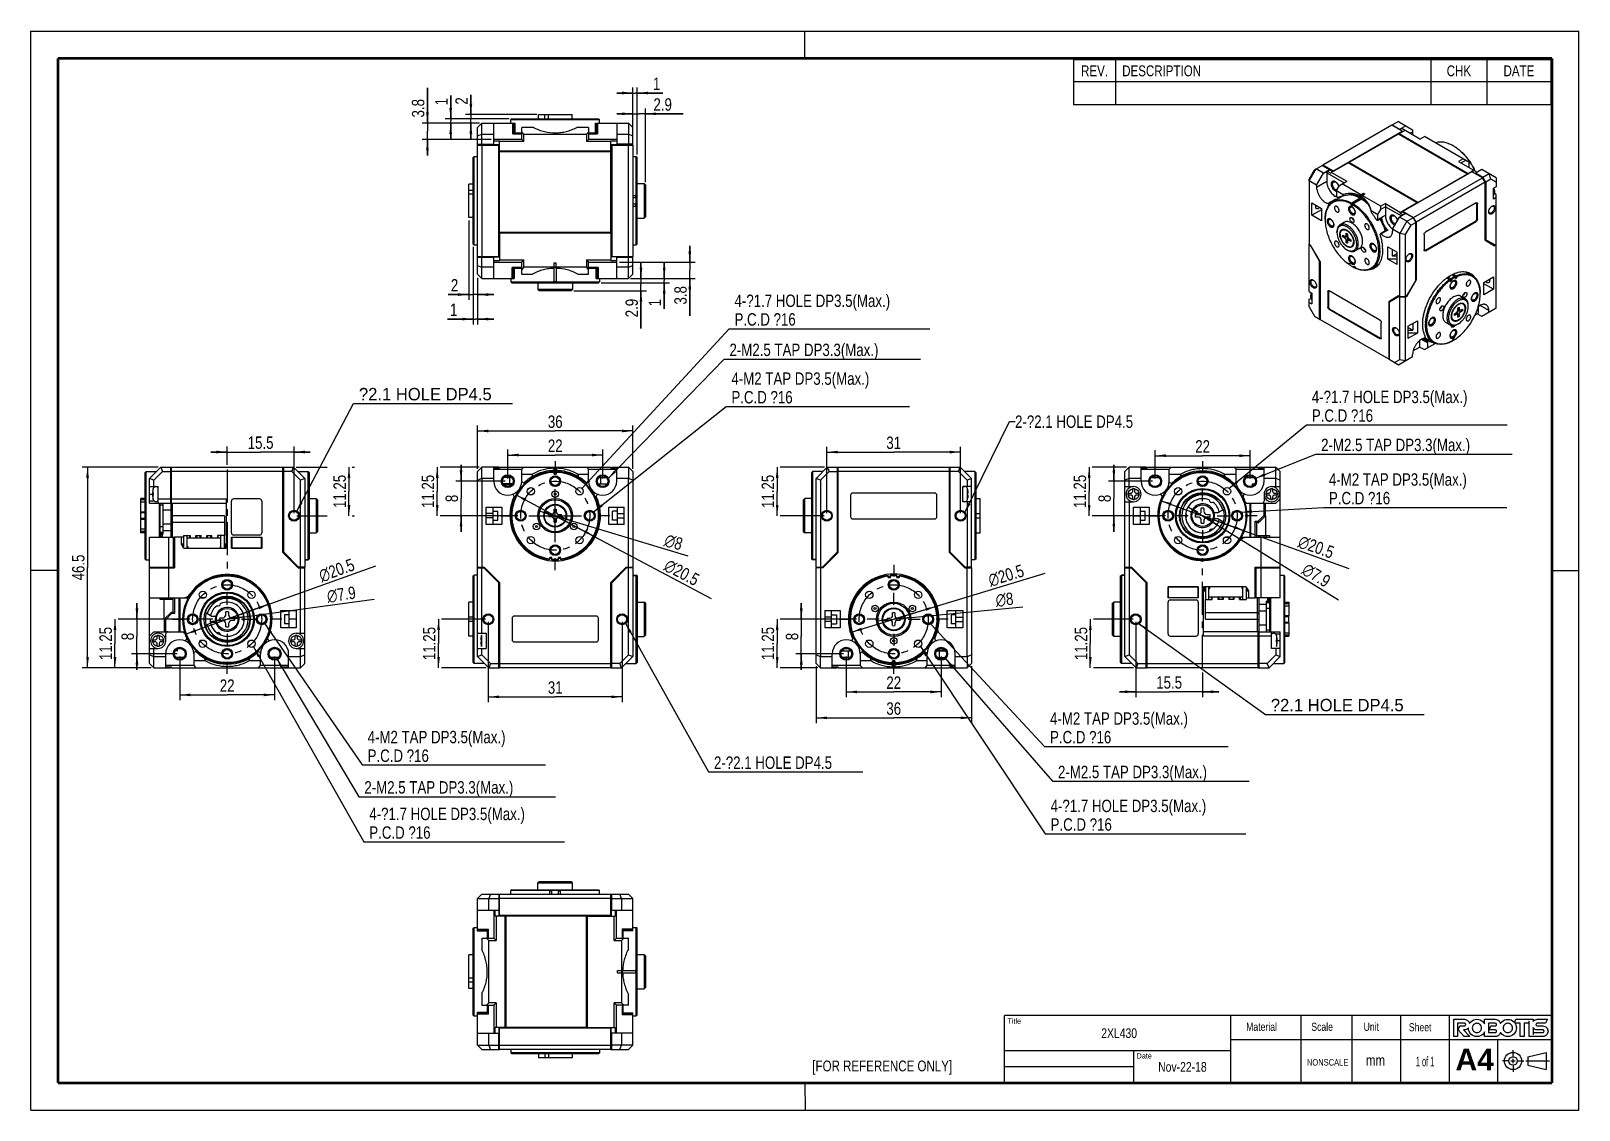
# Model space of a CAD drawing. Header units: millimetres. Extents: x 7 to 417, y 7 to 293.
import ezdxf

# ---------------------------------------------------------------- set-up
doc = ezdxf.new("R2010")
doc.units = ezdxf.units.MM
doc.header["$LTSCALE"] = 23.335714
doc.linetypes.add('CENTER', pattern=[0.6, 0.375, -0.075, 0.075, -0.075])
doc.layers.get('0').update_dxf_attribs({"linetype": 'CONTINUOUS'})
for name, color, linetype in [('02___PRT_ALL_AXES', 7, 'CONTINUOUS'), ('3_ALL_AXES', 7, 'CONTINUOUS'), ('7_ALL_FEATURES', 7, 'CONTINUOUS')]:
    doc.layers.add(name, color=color, linetype=linetype)
doc.styles.get("Standard").update_dxf_attribs({"font": 'txt', "width": 0.8})
doc.styles.add('TEXTSTYLE_1', font='gdt', dxfattribs={"width": 0.8})
doc.styles.add('TEXTSTYLE_2', font='arialbd.ttf')
doc.styles.add('TEXTSTYLE_3', font='txt', dxfattribs={"width": 0.5})
doc.styles.add('TEXTSTYLE_4', font='symbol_asme.ttf')
doc.dimstyles.new('DIMSTYLE_1', dxfattribs={"dimtxt": 3.285714, "dimasz": 2.857143, "dimexe": 1, "dimexo": 0.5, "dimgap": 0.575, "dimtad": 1, "dimlfac": 0.875, "dimdsep": 46, "dimtxsty": 'Standard', "dimblk": '_FILLED', "dimblk1": '_FILLED', "dimblk2": '_FILLED', "dimcen": 0.09, "dimazin": 2, "dimtp": 0.01, "dimtm": 0.01, "dimtfac": 1, "dimtofl": 0, "dimtmove": 0, "dimatfit": 3, "dimldrblk": '_FILLED', "dimfxl": 0, "dimtolj": 1, "dimarcsym": 0})
doc.dimstyles.new('DIMSTYLE_2', dxfattribs={"dimtxt": 3.285714, "dimasz": 2.857143, "dimexe": 1, "dimexo": 0.5, "dimtad": 1, "dimlfac": 0.875, "dimdsep": 46, "dimtxsty": 'Standard', "dimblk": '_FILLED', "dimblk1": '_FILLED', "dimblk2": '_FILLED', "dimcen": 0.09, "dimazin": 2, "dimtp": 0.01, "dimtm": 0.01, "dimtfac": 1, "dimtmove": 0, "dimatfit": 2, "dimldrblk": '_FILLED', "dimfxl": 0, "dimtolj": 1, "dimarcsym": 0})
doc.dimstyles.get("Standard").update_dxf_attribs({"dimtxt": 3.285714, "dimasz": 2.857143, "dimexe": 1, "dimexo": 0.5, "dimtad": 1, "dimdsep": 46, "dimtxsty": 'Standard', "dimblk": '_FILLED', "dimblk1": '_FILLED', "dimblk2": '_FILLED', "dimcen": 0.09, "dimazin": 2, "dimtol": 1, "dimtp": 0.01, "dimtm": 0.01, "dimtfac": 1, "dimtofl": 0, "dimtmove": 0, "dimatfit": 3, "dimldrblk": '_FILLED', "dimfxl": 0, "dimtolj": 1, "dimarcsym": 0})

msp = doc.modelspace()

# ---------------------------------------------------------------- texts
at = {"color": 2, "linetype": 'Continuous', "line_spacing_factor": 0.9}
for s, insert, char_height, width, attachment_point in [('REV.', (288.867, 283.801), 2.8571, 9.14286, 2), ('  DESCRIPTION', (294.492, 283.801), 2.85714, 29.71429, 1), ('CHK', (385.384, 283.801), 2.8571, 6.85714, 2), ('DATE', (401.277, 283.801), 2.8571, 9.14286, 2), ('4-\\fSymbol_ASME;?\\ftxt;1.7 HOLE DP3.5(Max.)\\PP.C.D \\fSymbol_ASME;?\\ftxt;16', (193.502, 223.118), 3.28571, 61.70403, 1), ('2-M2.5 TAP DP3.3(Max.)', (192.165, 210.118), 3.28571, 57.82857, 1), ('4-M2 TAP DP3.5(Max.)\\PP.C.D \\fSymbol_ASME;?\\ftxt;16', (192.682, 202.502), 3.28571, 52.57143, 1), ('4-\\fSymbol_ASME;?\\ftxt;1.7 HOLE DP3.5(Max.)\\PP.C.D \\fSymbol_ASME;?\\ftxt;16', (346.428, 197.65), 3.28571, 61.70403, 1), ('2-\\fSymbol_ASME;?\\ftxt;2.1 HOLE DP4.5', (267.812, 191.104), 3.28571, 45.9326, 1), ('2-M2.5 TAP DP3.3(Max.)', (348.884, 184.943), 3.28571, 57.82857, 1), ('4-M2 TAP DP3.5(Max.)\\PP.C.D \\fSymbol_ASME;?\\ftxt;16', (350.951, 175.78), 3.28571, 52.57143, 1), ('4-M2 TAP DP3.5(Max.)\\PP.C.D \\fSymbol_ASME;?\\ftxt;16', (277.08, 112.473), 3.28571, 52.57143, 1), ('4-M2 TAP DP3.5(Max.)\\PP.C.D \\fSymbol_ASME;?\\ftxt;16', (96.322, 107.565), 3.28571, 52.57143, 1), ('2-\\fSymbol_ASME;?\\ftxt;2.1 HOLE DP4.5', (188.065, 100.786), 3.28571, 45.9326, 1), ('2-M2.5 TAP DP3.3(Max.)', (279.185, 98.318), 3.28571, 57.82857, 1), ('2-M2.5 TAP DP3.3(Max.)', (95.453, 94.244), 3.28571, 57.82857, 1), ('4-\\fSymbol_ASME;?\\ftxt;1.7 HOLE DP3.5(Max.)\\PP.C.D \\fSymbol_ASME;?\\ftxt;16', (96.765, 87.206), 3.28571, 61.70403, 1), ('4-\\fSymbol_ASME;?\\ftxt;1.7 HOLE DP3.5(Max.)\\PP.C.D \\fSymbol_ASME;?\\ftxt;16', (277.228, 89.337), 3.28571, 61.70403, 1)]:
    msp.add_mtext(s, dxfattribs=dict(at, insert=insert, char_height=char_height, width=width, attachment_point=attachment_point))
at = {"color": 2, "linetype": 'Continuous', "char_height": 3.28571, "width": 40.67546, "attachment_point": 1, "line_spacing_factor": 0.9, "style": 'TEXTSTYLE_4'}
for insert in [(94.018, 198.389), (335.564, 116.036)]:
    msp.add_mtext('?\\ftxt;2.1 HOLE DP4.5', dxfattribs=dict(at, insert=insert))
at = {"color": 7, "linetype": 'Continuous', "line_spacing_factor": 0.9}
for s, insert, char_height, width, attachment_point in [('Title', (265.798, 31.404), 1.4286, 5.71429, 1), (' 2XL430', (295, 28.786), 2.5714, 14.4, 2), ('Material', (329.034, 30.258), 2.1429, 13.71429, 1), ('Scale', (346.282, 30.257), 2.1429, 8.57143, 1), ('Unit', (360.137, 30.266), 2.1429, 6.85714, 1), ('Sheet', (372.119, 30.143), 2.1429, 8.57143, 1), ('Date', (300.004, 22.213), 1.4286, 4.57143, 1), ('NONSCALE', (345.122, 20.635), 1.7143, 10.97143, 1), ('mm', (360.739, 21.737), 2.8571, 4.57143, 1), ('[FOR REFERENCE ONLY]', (214.116, 20.24), 2.85714, 45.71429, 1), ('Nov-22-18', (312.143, 19.857), 2.5714, 18.51429, 2)]:
    msp.add_mtext(s, dxfattribs=dict(at, insert=insert, char_height=char_height, width=width, attachment_point=attachment_point))
for s, insert, char_height, width, attachment_point, style in [('1 of 1', (376.429, 21.286), 2.5714, 7.71429, 2, 'TEXTSTYLE_3'), ('A4', (384.454, 23.371), 5.7143, 10.19649, 1, 'TEXTSTYLE_2')]:
    msp.add_mtext(s, dxfattribs=dict(at, insert=insert, char_height=char_height, width=width, attachment_point=attachment_point, style=style))

# ---------------------------------------------------------------- blocks, each defined once
blk = doc.blocks.new('_FILLED')
at = {"color": 0, "linetype": 'ByBlock'}
blk.add_solid([(0, 0), (-1, 0.125), (-1, -0.125)], dxfattribs=at)
blk = doc.blocks.new('*D1')
at = {"color": 2, "linetype": 'Continuous'}
for p, q in [((125.43, 176.98), (125.43, 188.42)), ((125.43, 186.99), (146.01, 186.99)), ((166.58, 186.99), (146.01, 186.99)), ((166.58, 176.98), (166.58, 188.42))]:
    blk.add_line(p, q, dxfattribs=at)
at = {"color": 2, "linetype": 'Continuous', "xscale": 2.8571428571, "yscale": 2.8571428571, "zscale": 2.8571428571, "rotation": 180}
blk.add_blockref('_FILLED', (125.43, 186.99), dxfattribs=at)
at = {"color": 2, "linetype": 'Continuous', "xscale": 2.8571428571, "yscale": 2.8571428571, "zscale": 2.8571428571}
blk.add_blockref('_FILLED', (166.58, 186.99), dxfattribs=at)
at = {"color": 2, "linetype": 'Continuous', "insert": (146.01, 191.09), "char_height": 3.286, "width": 5.2571, "attachment_point": 2, "line_spacing_factor": 0.9}
blk.add_mtext('36', dxfattribs=at)
blk = doc.blocks.new('*D2')
at = {"color": 2, "linetype": 'Continuous'}
for p, q in [((133.43, 174.41), (133.43, 182.05)), ((133.43, 180.62), (146.01, 180.62)), ((158.58, 180.62), (146.01, 180.62)), ((158.58, 174.41), (158.58, 182.05))]:
    blk.add_line(p, q, dxfattribs=at)
at = {"color": 2, "linetype": 'Continuous', "xscale": 2.8571428571, "yscale": 2.8571428571, "zscale": 2.8571428571, "rotation": 180}
blk.add_blockref('_FILLED', (133.43, 180.62), dxfattribs=at)
at = {"color": 2, "linetype": 'Continuous', "xscale": 2.8571428571, "yscale": 2.8571428571, "zscale": 2.8571428571}
blk.add_blockref('_FILLED', (158.58, 180.62), dxfattribs=at)
at = {"color": 2, "linetype": 'Continuous', "insert": (146.01, 184.73), "char_height": 3.286, "width": 5.2571, "attachment_point": 2, "line_spacing_factor": 0.9}
blk.add_mtext('22', dxfattribs=at)
blk = doc.blocks.new('*D3')
at = {"color": 2, "linetype": 'Continuous'}
for p, q in [((215.1, 124.69), (215.1, 109.59)), ((256.24, 124.69), (256.24, 109.59)), ((215.1, 111.01), (235.67, 111.01)), ((256.24, 111.01), (235.67, 111.01))]:
    blk.add_line(p, q, dxfattribs=at)
at = {"color": 2, "linetype": 'Continuous', "xscale": 2.8571428571, "yscale": 2.8571428571, "zscale": 2.8571428571, "rotation": 180}
blk.add_blockref('_FILLED', (215.1, 111.01), dxfattribs=at)
at = {"color": 2, "linetype": 'Continuous', "xscale": 2.8571428571, "yscale": 2.8571428571, "zscale": 2.8571428571}
blk.add_blockref('_FILLED', (256.24, 111.01), dxfattribs=at)
at = {"color": 2, "linetype": 'Continuous', "insert": (235.67, 115.12), "char_height": 3.286, "width": 5.2571, "attachment_point": 2, "line_spacing_factor": 0.9}
blk.add_mtext('36', dxfattribs=at)
blk = doc.blocks.new('*D4')
at = {"color": 2, "linetype": 'Continuous'}
for p, q in [((223.1, 127.26), (223.1, 116.45)), ((248.24, 127.26), (248.24, 116.45)), ((223.1, 117.88), (235.67, 117.88)), ((248.24, 117.88), (235.67, 117.88))]:
    blk.add_line(p, q, dxfattribs=at)
at = {"color": 2, "linetype": 'Continuous', "xscale": 2.8571428571, "yscale": 2.8571428571, "zscale": 2.8571428571, "rotation": 180}
blk.add_blockref('_FILLED', (223.1, 117.88), dxfattribs=at)
at = {"color": 2, "linetype": 'Continuous', "xscale": 2.8571428571, "yscale": 2.8571428571, "zscale": 2.8571428571}
blk.add_blockref('_FILLED', (248.24, 117.88), dxfattribs=at)
at = {"color": 2, "linetype": 'Continuous', "insert": (235.67, 121.98), "char_height": 3.286, "width": 5.2571, "attachment_point": 2, "line_spacing_factor": 0.9}
blk.add_mtext('22', dxfattribs=at)
blk = doc.blocks.new('*D5')
at = {"color": 2, "linetype": 'Continuous'}
for p, q in [((128.29, 136.41), (128.29, 115.14)), ((163.72, 136.41), (163.72, 115.14)), ((128.29, 116.57), (146.01, 116.57)), ((163.72, 116.57), (146.01, 116.57))]:
    blk.add_line(p, q, dxfattribs=at)
at = {"color": 2, "linetype": 'Continuous', "xscale": 2.8571428571, "yscale": 2.8571428571, "zscale": 2.8571428571, "rotation": 180}
blk.add_blockref('_FILLED', (128.29, 116.57), dxfattribs=at)
at = {"color": 2, "linetype": 'Continuous', "xscale": 2.8571428571, "yscale": 2.8571428571, "zscale": 2.8571428571}
blk.add_blockref('_FILLED', (163.72, 116.57), dxfattribs=at)
at = {"color": 2, "linetype": 'Continuous', "insert": (146.01, 120.68), "char_height": 3.286, "width": 5.2571, "attachment_point": 2, "line_spacing_factor": 0.9}
blk.add_mtext('31', dxfattribs=at)
blk = doc.blocks.new('*D6')
at = {"color": 2, "linetype": 'Continuous'}
for p, q in [((217.96, 165.26), (217.96, 182.83)), ((217.96, 181.4), (235.67, 181.4)), ((253.39, 181.4), (235.67, 181.4)), ((253.39, 165.26), (253.39, 182.83))]:
    blk.add_line(p, q, dxfattribs=at)
at = {"color": 2, "linetype": 'Continuous', "xscale": 2.8571428571, "yscale": 2.8571428571, "zscale": 2.8571428571, "rotation": 180}
blk.add_blockref('_FILLED', (217.96, 181.4), dxfattribs=at)
at = {"color": 2, "linetype": 'Continuous', "xscale": 2.8571428571, "yscale": 2.8571428571, "zscale": 2.8571428571}
blk.add_blockref('_FILLED', (253.39, 181.4), dxfattribs=at)
at = {"color": 2, "linetype": 'Continuous', "insert": (235.67, 185.51), "char_height": 3.286, "width": 5.2571, "attachment_point": 2, "line_spacing_factor": 0.9}
blk.add_mtext('31', dxfattribs=at)
blk = doc.blocks.new('*D7')
at = {"color": 2, "linetype": 'Continuous'}
for p, q in [((114.75, 177.41), (114.75, 170.98)), ((125.86, 177.41), (115.57, 177.41)), ((114.75, 164.55), (114.75, 170.98)), ((136.15, 164.55), (115.57, 164.55))]:
    blk.add_line(p, q, dxfattribs=at)
at = {"color": 2, "linetype": 'Continuous', "xscale": 2.8571428571, "yscale": 2.8571428571, "zscale": 2.8571428571}
for p, rotation in [((114.75, 177.41), 90), ((114.75, 164.55), 270)]:
    blk.add_blockref('_FILLED', p, dxfattribs=dict(at, rotation=rotation))
at = {"color": 2, "linetype": 'Continuous', "insert": (110.64, 170.98), "char_height": 3.286, "width": 13.1429, "attachment_point": 2, "rotation": 90, "line_spacing_factor": 0.9}
blk.add_mtext('11.25', dxfattribs=at)
blk = doc.blocks.new('*D8')
at = {"color": 2, "linetype": 'Continuous'}
for p, q in [((121.06, 173.69), (121.06, 177.98)), ((121.06, 177.98), (121.06, 169.12)), ((132.72, 173.69), (119.64, 173.69)), ((121.06, 160.26), (121.06, 169.12)), ((136.15, 164.55), (119.64, 164.55)), ((121.06, 164.55), (121.06, 160.26))]:
    blk.add_line(p, q, dxfattribs=at)
at = {"color": 2, "linetype": 'Continuous', "xscale": 2.8571428571, "yscale": 2.8571428571, "zscale": 2.8571428571}
for p, rotation in [((121.06, 173.69), 270), ((121.06, 164.55), 90)]:
    blk.add_blockref('_FILLED', p, dxfattribs=dict(at, rotation=rotation))
at = {"color": 2, "linetype": 'Continuous', "insert": (116.96, 169.12), "char_height": 3.29, "width": 2.6286, "attachment_point": 2, "rotation": 90, "line_spacing_factor": 0.9}
blk.add_mtext('8', dxfattribs=at)
blk = doc.blocks.new('*D9')
at = {"color": 2, "linetype": 'Continuous'}
for p, q in [((204.8, 137.12), (204.8, 130.69)), ((225.81, 137.12), (205.62, 137.12)), ((204.8, 124.26), (204.8, 130.69)), ((215.53, 124.26), (205.62, 124.26))]:
    blk.add_line(p, q, dxfattribs=at)
at = {"color": 2, "linetype": 'Continuous', "xscale": 2.8571428571, "yscale": 2.8571428571, "zscale": 2.8571428571}
for p, rotation in [((204.8, 137.12), 90), ((204.8, 124.26), 270)]:
    blk.add_blockref('_FILLED', p, dxfattribs=dict(at, rotation=rotation))
at = {"color": 2, "linetype": 'Continuous', "insert": (200.69, 130.69), "char_height": 3.286, "width": 13.1429, "attachment_point": 2, "rotation": 90, "line_spacing_factor": 0.9}
blk.add_mtext('11.25', dxfattribs=at)
blk = doc.blocks.new('*D10')
at = {"color": 2, "linetype": 'Continuous'}
for p, q in [((211.19, 137.12), (211.19, 141.41)), ((211.19, 141.41), (211.19, 132.55)), ((225.81, 137.12), (209.76, 137.12)), ((211.19, 123.69), (211.19, 132.55)), ((222.39, 127.98), (209.76, 127.98)), ((211.19, 127.98), (211.19, 123.69))]:
    blk.add_line(p, q, dxfattribs=at)
at = {"color": 2, "linetype": 'Continuous', "xscale": 2.8571428571, "yscale": 2.8571428571, "zscale": 2.8571428571}
for p, rotation in [((211.19, 137.12), 270), ((211.19, 127.98), 90)]:
    blk.add_blockref('_FILLED', p, dxfattribs=dict(at, rotation=rotation))
at = {"color": 2, "linetype": 'Continuous', "insert": (207.08, 132.55), "char_height": 3.29, "width": 2.6286, "attachment_point": 2, "rotation": 90, "line_spacing_factor": 0.9}
blk.add_mtext('8', dxfattribs=at)
blk = doc.blocks.new('*D11')
at = {"color": 2, "linetype": 'Continuous'}
for p, q in [((135.66, 170.04), (146.01, 164.55)), ((156.35, 159.06), (146.01, 164.55)), ((146.01, 164.55), (187.32, 142.62))]:
    blk.add_line(p, q, dxfattribs=at)
at = {"color": 2, "linetype": 'Continuous', "xscale": 2.8571428571, "yscale": 2.8571428571, "zscale": 2.8571428571}
for p, rotation in [((135.66, 170.04), 152.0460237914), ((156.35, 159.06), 332.0460237914)]:
    blk.add_blockref('_FILLED', p, dxfattribs=dict(at, rotation=rotation))
at = {"color": 2, "linetype": 'Continuous', "insert": (176.09, 153.23), "char_height": 3.2857, "width": 14.8952, "attachment_point": 1, "rotation": 332.046, "line_spacing_factor": 0.9, "style": 'TEXTSTYLE_1'}
blk.add_mtext('{\\fgdt;n}\\ftxt;20.5', dxfattribs=at)
blk = doc.blocks.new('*D12')
at = {"color": 2, "linetype": 'Continuous'}
for p, q in [((59.11, 137.12), (98.47, 151.25)), ((70.14, 141.08), (59.11, 137.12)), ((48.09, 133.16), (59.11, 137.12))]:
    blk.add_line(p, q, dxfattribs=at)
at = {"color": 2, "linetype": 'Continuous', "xscale": 2.8571428571, "yscale": 2.8571428571, "zscale": 2.8571428571}
for p, rotation in [((70.14, 141.08), 19.7448587996), ((48.09, 133.16), 199.7448587996)]:
    blk.add_blockref('_FILLED', p, dxfattribs=dict(at, rotation=rotation))
at = {"color": 2, "linetype": 'Continuous', "insert": (83.06, 150.08), "char_height": 3.2857, "width": 14.8952, "attachment_point": 1, "rotation": 19.7449, "line_spacing_factor": 0.9, "style": 'TEXTSTYLE_1'}
blk.add_mtext('{\\fgdt;n}\\ftxt;20.5', dxfattribs=at)
blk = doc.blocks.new('*D13')
at = {"color": 2, "linetype": 'Continuous'}
for p, q in [((235.67, 137.12), (275.81, 149.35)), ((246.88, 140.53), (235.67, 137.12)), ((224.47, 133.71), (235.67, 137.12))]:
    blk.add_line(p, q, dxfattribs=at)
at = {"color": 2, "linetype": 'Continuous', "xscale": 2.8571428571, "yscale": 2.8571428571, "zscale": 2.8571428571}
for p, rotation in [((246.88, 140.53), 16.9427631905), ((224.47, 133.71), 196.9427631905)]:
    blk.add_blockref('_FILLED', p, dxfattribs=dict(at, rotation=rotation))
at = {"color": 2, "linetype": 'Continuous', "insert": (260.37, 148.94), "char_height": 3.2857, "width": 14.8952, "attachment_point": 1, "rotation": 16.9428, "line_spacing_factor": 0.9, "style": 'TEXTSTYLE_1'}
blk.add_mtext('{\\fgdt;n}\\ftxt;20.5', dxfattribs=at)
blk = doc.blocks.new('*D14')
at = {"color": 2, "linetype": 'Continuous'}
for p, q in [((306.47, 168.53), (317.49, 164.55)), ((328.51, 160.57), (317.49, 164.55)), ((317.49, 164.55), (356.25, 150.55))]:
    blk.add_line(p, q, dxfattribs=at)
at = {"color": 2, "linetype": 'Continuous', "xscale": 2.8571428571, "yscale": 2.8571428571, "zscale": 2.8571428571}
for p, rotation in [((306.47, 168.53), 160.1448814116), ((328.51, 160.57), 340.1448814116)]:
    blk.add_blockref('_FILLED', p, dxfattribs=dict(at, rotation=rotation))
at = {"color": 2, "linetype": 'Continuous', "insert": (343.63, 159.47), "char_height": 3.2857, "width": 14.8952, "attachment_point": 1, "rotation": 340.1449, "line_spacing_factor": 0.9, "style": 'TEXTSTYLE_1'}
blk.add_mtext('{\\fgdt;n}\\ftxt;20.5', dxfattribs=at)
blk = doc.blocks.new('*D15')
at = {"color": 2, "linetype": 'Continuous'}
for p, q in [((115.11, 137.12), (115.11, 130.69)), ((127.58, 137.12), (115.93, 137.12)), ((115.11, 124.26), (115.11, 130.69)), ((127.69, 124.26), (115.93, 124.26))]:
    blk.add_line(p, q, dxfattribs=at)
at = {"color": 2, "linetype": 'Continuous', "xscale": 2.8571428571, "yscale": 2.8571428571, "zscale": 2.8571428571}
for p, rotation in [((115.11, 137.12), 90), ((115.11, 124.26), 270)]:
    blk.add_blockref('_FILLED', p, dxfattribs=dict(at, rotation=rotation))
at = {"color": 2, "linetype": 'Continuous', "insert": (111, 130.69), "char_height": 3.286, "width": 13.1429, "attachment_point": 2, "rotation": 90, "line_spacing_factor": 0.9}
blk.add_mtext('11.25', dxfattribs=at)
blk = doc.blocks.new('*D16')
at = {"color": 2, "linetype": 'Continuous'}
for p, q in [((204.8, 177.41), (204.8, 170.98)), ((217.36, 177.41), (205.62, 177.41)), ((204.8, 164.55), (204.8, 170.98)), ((217.24, 164.55), (205.62, 164.55))]:
    blk.add_line(p, q, dxfattribs=at)
at = {"color": 2, "linetype": 'Continuous', "xscale": 2.8571428571, "yscale": 2.8571428571, "zscale": 2.8571428571}
for p, rotation in [((204.8, 177.41), 90), ((204.8, 164.55), 270)]:
    blk.add_blockref('_FILLED', p, dxfattribs=dict(at, rotation=rotation))
at = {"color": 2, "linetype": 'Continuous', "insert": (200.69, 170.98), "char_height": 3.286, "width": 13.1429, "attachment_point": 2, "rotation": 90, "line_spacing_factor": 0.9}
blk.add_mtext('11.25', dxfattribs=at)
blk = doc.blocks.new('*D17')
at = {"color": 2, "linetype": 'Continuous'}
for p, q in [((59.11, 137.12), (98.06, 142.44)), ((54.64, 136.51), (59.11, 137.12)), ((63.59, 137.73), (59.11, 137.12))]:
    blk.add_line(p, q, dxfattribs=at)
at = {"color": 2, "linetype": 'Continuous', "xscale": 2.8571428571, "yscale": 2.8571428571, "zscale": 2.8571428571}
for p, rotation in [((54.64, 136.51), 187.7821633118), ((63.59, 137.73), 7.7821633118)]:
    blk.add_blockref('_FILLED', p, dxfattribs=dict(at, rotation=rotation))
at = {"color": 2, "linetype": 'Continuous', "insert": (85.35, 144.85), "char_height": 3.2857, "width": 12.2667, "attachment_point": 1, "rotation": 7.7822, "line_spacing_factor": 0.9, "style": 'TEXTSTYLE_1'}
blk.add_mtext('{\\fgdt;n}\\ftxt;7.9', dxfattribs=at)
blk = doc.blocks.new('*D18')
at = {"color": 2, "linetype": 'Continuous'}
for p, q in [((141.63, 165.88), (146.01, 164.55)), ((150.38, 163.22), (146.01, 164.55)), ((146.01, 164.55), (181.13, 153.88))]:
    blk.add_line(p, q, dxfattribs=at)
at = {"color": 2, "linetype": 'Continuous', "xscale": 2.8571428571, "yscale": 2.8571428571, "zscale": 2.8571428571}
for p, rotation in [((141.63, 165.88), 163.100072975), ((150.38, 163.22), 343.100072975)]:
    blk.add_blockref('_FILLED', p, dxfattribs=dict(at, rotation=rotation))
at = {"color": 2, "linetype": 'Continuous', "insert": (175.61, 159.85), "char_height": 3.2857, "width": 7.0095, "attachment_point": 1, "rotation": 343.1001, "line_spacing_factor": 0.9, "style": 'TEXTSTYLE_1'}
blk.add_mtext('{\\fgdt;n}\\ftxt;8', dxfattribs=at)
blk = doc.blocks.new('*D19')
at = {"color": 2, "linetype": 'Continuous'}
for p, q in [((235.67, 137.12), (269.9, 140.4)), ((231.12, 136.68), (235.67, 137.12)), ((240.22, 137.56), (235.67, 137.12))]:
    blk.add_line(p, q, dxfattribs=at)
at = {"color": 2, "linetype": 'Continuous', "xscale": 2.8571428571, "yscale": 2.8571428571, "zscale": 2.8571428571}
for p, rotation in [((231.12, 136.68), 185.4731575361), ((240.22, 137.56), 5.4731575361)]:
    blk.add_blockref('_FILLED', p, dxfattribs=dict(at, rotation=rotation))
at = {"color": 2, "linetype": 'Continuous', "insert": (262.53, 143.82), "char_height": 3.2857, "width": 7.0095, "attachment_point": 1, "rotation": 5.4732, "line_spacing_factor": 0.9, "style": 'TEXTSTYLE_1'}
blk.add_mtext('{\\fgdt;n}\\ftxt;8', dxfattribs=at)
blk = doc.blocks.new('*D20')
at = {"color": 2, "linetype": 'Continuous'}
for p, q in [((313.65, 166.92), (317.49, 164.55)), ((321.33, 162.17), (317.49, 164.55)), ((317.49, 164.55), (353.52, 142.26))]:
    blk.add_line(p, q, dxfattribs=at)
at = {"color": 2, "linetype": 'Continuous', "xscale": 2.8571428571, "yscale": 2.8571428571, "zscale": 2.8571428571}
for p, rotation in [((313.65, 166.92), 148.267472212), ((321.33, 162.17), 328.267472212)]:
    blk.add_blockref('_FILLED', p, dxfattribs=dict(at, rotation=rotation))
at = {"color": 2, "linetype": 'Continuous', "insert": (345.25, 152.21), "char_height": 3.2857, "width": 12.2667, "attachment_point": 1, "rotation": 328.2675, "line_spacing_factor": 0.9, "style": 'TEXTSTYLE_1'}
blk.add_mtext('{\\fgdt;n}\\ftxt;7.9', dxfattribs=at)
blk = doc.blocks.new('*D21')
at = {"color": 2, "linetype": 'Continuous'}
for p, q in [((59.11, 181.42), (54.83, 181.42)), ((54.83, 181.42), (67.97, 181.42)), ((59.11, 178.06), (59.11, 182.85)), ((81.11, 181.42), (67.97, 181.42)), ((76.83, 165.26), (76.83, 182.85)), ((76.83, 181.42), (81.11, 181.42))]:
    blk.add_line(p, q, dxfattribs=at)
at = {"color": 2, "linetype": 'Continuous', "xscale": 2.8571428571, "yscale": 2.8571428571, "zscale": 2.8571428571}
blk.add_blockref('_FILLED', (59.11, 181.42), dxfattribs=at)
at = {"color": 2, "linetype": 'Continuous', "xscale": 2.8571428571, "yscale": 2.8571428571, "zscale": 2.8571428571, "rotation": 180}
blk.add_blockref('_FILLED', (76.83, 181.42), dxfattribs=at)
at = {"color": 2, "linetype": 'Continuous', "insert": (67.97, 185.53), "char_height": 3.286, "width": 10.5143, "attachment_point": 2, "line_spacing_factor": 0.9}
blk.add_mtext('15.5', dxfattribs=at)
blk = doc.blocks.new('*D22')
at = {"color": 2, "linetype": 'Continuous'}
for p, q in [((299.77, 136.41), (299.77, 116.5)), ((317.49, 123.03), (317.49, 116.5)), ((299.77, 117.92), (295.49, 117.92)), ((295.49, 117.92), (308.63, 117.92)), ((321.77, 117.92), (308.63, 117.92)), ((317.49, 117.92), (321.77, 117.92))]:
    blk.add_line(p, q, dxfattribs=at)
at = {"color": 2, "linetype": 'Continuous', "xscale": 2.8571428571, "yscale": 2.8571428571, "zscale": 2.8571428571}
blk.add_blockref('_FILLED', (299.77, 117.92), dxfattribs=at)
at = {"color": 2, "linetype": 'Continuous', "xscale": 2.8571428571, "yscale": 2.8571428571, "zscale": 2.8571428571, "rotation": 180}
blk.add_blockref('_FILLED', (317.49, 117.92), dxfattribs=at)
at = {"color": 2, "linetype": 'Continuous', "insert": (308.63, 122.03), "char_height": 3.286, "width": 10.5143, "attachment_point": 2, "line_spacing_factor": 0.9}
blk.add_mtext('15.5', dxfattribs=at)
blk = doc.blocks.new('*D23')
at = {"color": 2, "linetype": 'Continuous'}
for p, q in [((40.8, 177.41), (20.71, 177.41)), ((22.13, 177.41), (22.13, 150.83)), ((22.13, 124.26), (22.13, 150.83)), ((38.97, 124.26), (20.71, 124.26))]:
    blk.add_line(p, q, dxfattribs=at)
at = {"color": 2, "linetype": 'Continuous', "xscale": 2.8571428571, "yscale": 2.8571428571, "zscale": 2.8571428571}
for p, rotation in [((22.13, 177.41), 90), ((22.13, 124.26), 270)]:
    blk.add_blockref('_FILLED', p, dxfattribs=dict(at, rotation=rotation))
at = {"color": 2, "linetype": 'Continuous', "insert": (18.03, 150.83), "char_height": 3.286, "width": 10.5143, "attachment_point": 2, "rotation": 90, "line_spacing_factor": 0.9}
blk.add_mtext('46.5', dxfattribs=at)
blk = doc.blocks.new('*D24')
at = {"color": 2, "linetype": 'Continuous'}
for p, q in [((77.43, 177.41), (85.63, 177.41)), ((91.38, 177.41), (91.38, 170.98)), ((92.2, 177.41), (92.81, 177.41)), ((91.38, 164.55), (91.38, 170.98)), ((77.54, 164.55), (85.63, 164.55)), ((92.2, 164.55), (92.81, 164.55))]:
    blk.add_line(p, q, dxfattribs=at)
at = {"color": 2, "linetype": 'Continuous', "xscale": 2.8571428571, "yscale": 2.8571428571, "zscale": 2.8571428571}
for p, rotation in [((91.38, 177.41), 90), ((91.38, 164.55), 270)]:
    blk.add_blockref('_FILLED', p, dxfattribs=dict(at, rotation=rotation))
at = {"color": 2, "linetype": 'Continuous', "insert": (87.27, 170.98), "char_height": 3.286, "width": 13.1429, "attachment_point": 2, "rotation": 90, "line_spacing_factor": 0.9}
blk.add_mtext('11.25', dxfattribs=at)
blk = doc.blocks.new('*D25')
at = {"color": 2, "linetype": 'Continuous'}
for p, q in [((29.4, 137.12), (29.4, 130.69)), ((49.26, 137.12), (30.22, 137.12)), ((29.4, 124.26), (29.4, 130.69)), ((38.97, 124.26), (30.22, 124.26))]:
    blk.add_line(p, q, dxfattribs=at)
at = {"color": 2, "linetype": 'Continuous', "xscale": 2.8571428571, "yscale": 2.8571428571, "zscale": 2.8571428571}
for p, rotation in [((29.4, 137.12), 90), ((29.4, 124.26), 270)]:
    blk.add_blockref('_FILLED', p, dxfattribs=dict(at, rotation=rotation))
at = {"color": 2, "linetype": 'Continuous', "insert": (25.29, 130.69), "char_height": 3.286, "width": 13.1429, "attachment_point": 2, "rotation": 90, "line_spacing_factor": 0.9}
blk.add_mtext('11.25', dxfattribs=at)
blk = doc.blocks.new('*D26')
at = {"color": 2, "linetype": 'Continuous'}
for p, q in [((35.22, 137.12), (35.22, 141.41)), ((35.22, 141.41), (35.22, 132.55)), ((49.26, 137.12), (33.79, 137.12)), ((35.22, 123.69), (35.22, 132.55)), ((45.83, 127.98), (33.79, 127.98)), ((35.22, 127.98), (35.22, 123.69))]:
    blk.add_line(p, q, dxfattribs=at)
at = {"color": 2, "linetype": 'Continuous', "xscale": 2.8571428571, "yscale": 2.8571428571, "zscale": 2.8571428571}
for p, rotation in [((35.22, 137.12), 270), ((35.22, 127.98), 90)]:
    blk.add_blockref('_FILLED', p, dxfattribs=dict(at, rotation=rotation))
at = {"color": 2, "linetype": 'Continuous', "insert": (31.11, 132.55), "char_height": 3.29, "width": 2.6286, "attachment_point": 2, "rotation": 90, "line_spacing_factor": 0.9}
blk.add_mtext('8', dxfattribs=at)
blk = doc.blocks.new('*D27')
at = {"color": 2, "linetype": 'Continuous'}
for p, q in [((287.44, 177.41), (287.44, 170.98)), ((297.35, 177.41), (288.26, 177.41)), ((287.44, 164.55), (287.44, 170.98)), ((307.63, 164.55), (288.26, 164.55))]:
    blk.add_line(p, q, dxfattribs=at)
at = {"color": 2, "linetype": 'Continuous', "xscale": 2.8571428571, "yscale": 2.8571428571, "zscale": 2.8571428571}
for p, rotation in [((287.44, 177.41), 90), ((287.44, 164.55), 270)]:
    blk.add_blockref('_FILLED', p, dxfattribs=dict(at, rotation=rotation))
at = {"color": 2, "linetype": 'Continuous', "insert": (283.33, 170.98), "char_height": 3.286, "width": 13.1429, "attachment_point": 2, "rotation": 90, "line_spacing_factor": 0.9}
blk.add_mtext('11.25', dxfattribs=at)
blk = doc.blocks.new('*D28')
at = {"color": 2, "linetype": 'Continuous'}
for p, q in [((293.99, 173.69), (293.99, 177.98)), ((293.99, 177.98), (293.99, 169.12)), ((304.2, 173.69), (292.57, 173.69)), ((293.99, 160.26), (293.99, 169.12)), ((307.63, 164.55), (292.57, 164.55)), ((293.99, 164.55), (293.99, 160.26))]:
    blk.add_line(p, q, dxfattribs=at)
at = {"color": 2, "linetype": 'Continuous', "xscale": 2.8571428571, "yscale": 2.8571428571, "zscale": 2.8571428571}
for p, rotation in [((293.99, 173.69), 270), ((293.99, 164.55), 90)]:
    blk.add_blockref('_FILLED', p, dxfattribs=dict(at, rotation=rotation))
at = {"color": 2, "linetype": 'Continuous', "insert": (289.89, 169.12), "char_height": 3.29, "width": 2.6286, "attachment_point": 2, "rotation": 90, "line_spacing_factor": 0.9}
blk.add_mtext('8', dxfattribs=at)
blk = doc.blocks.new('*D29')
at = {"color": 2, "linetype": 'Continuous'}
for p, q in [((287.75, 137.12), (287.75, 130.69)), ((299.06, 137.12), (288.57, 137.12)), ((287.75, 124.26), (287.75, 130.69)), ((299.17, 124.26), (288.57, 124.26))]:
    blk.add_line(p, q, dxfattribs=at)
at = {"color": 2, "linetype": 'Continuous', "xscale": 2.8571428571, "yscale": 2.8571428571, "zscale": 2.8571428571}
for p, rotation in [((287.75, 137.12), 90), ((287.75, 124.26), 270)]:
    blk.add_blockref('_FILLED', p, dxfattribs=dict(at, rotation=rotation))
at = {"color": 2, "linetype": 'Continuous', "insert": (283.64, 130.69), "char_height": 3.286, "width": 13.1429, "attachment_point": 2, "rotation": 90, "line_spacing_factor": 0.9}
blk.add_mtext('11.25', dxfattribs=at)
blk = doc.blocks.new('*D30')
at = {"color": 2, "linetype": 'Continuous'}
for p, q in [((304.92, 174.41), (304.92, 181.87)), ((304.92, 180.44), (317.49, 180.44)), ((330.06, 180.44), (317.49, 180.44)), ((330.06, 174.41), (330.06, 181.87))]:
    blk.add_line(p, q, dxfattribs=at)
at = {"color": 2, "linetype": 'Continuous', "xscale": 2.8571428571, "yscale": 2.8571428571, "zscale": 2.8571428571, "rotation": 180}
blk.add_blockref('_FILLED', (304.92, 180.44), dxfattribs=at)
at = {"color": 2, "linetype": 'Continuous', "xscale": 2.8571428571, "yscale": 2.8571428571, "zscale": 2.8571428571}
blk.add_blockref('_FILLED', (330.06, 180.44), dxfattribs=at)
at = {"color": 2, "linetype": 'Continuous', "insert": (317.49, 184.55), "char_height": 3.286, "width": 5.2571, "attachment_point": 2, "line_spacing_factor": 0.9}
blk.add_mtext('22', dxfattribs=at)
blk = doc.blocks.new('*D31')
at = {"color": 2, "linetype": 'Continuous'}
for p, q in [((46.54, 127.26), (46.54, 115.66)), ((71.68, 127.26), (71.68, 115.66)), ((46.54, 117.09), (59.11, 117.09)), ((71.68, 117.09), (59.11, 117.09))]:
    blk.add_line(p, q, dxfattribs=at)
at = {"color": 2, "linetype": 'Continuous', "xscale": 2.8571428571, "yscale": 2.8571428571, "zscale": 2.8571428571, "rotation": 180}
blk.add_blockref('_FILLED', (46.54, 117.09), dxfattribs=at)
at = {"color": 2, "linetype": 'Continuous', "xscale": 2.8571428571, "yscale": 2.8571428571, "zscale": 2.8571428571}
blk.add_blockref('_FILLED', (71.68, 117.09), dxfattribs=at)
at = {"color": 2, "linetype": 'Continuous', "insert": (59.11, 121.2), "char_height": 3.286, "width": 5.2571, "attachment_point": 2, "line_spacing_factor": 0.9}
blk.add_mtext('22', dxfattribs=at)
blk = doc.blocks.new('*D32')
at = {"color": 2, "linetype": 'Continuous'}
for p, q in [((118.32, 269.68), (118.32, 275.84)), ((118.32, 275.84), (118.32, 269.11)), ((133.81, 269.68), (116.89, 269.68)), ((125.97, 268.54), (116.89, 268.54)), ((118.32, 264.25), (118.32, 269.11)), ((118.32, 268.54), (118.32, 264.25))]:
    blk.add_line(p, q, dxfattribs=at)
at = {"color": 2, "linetype": 'Continuous', "xscale": 2.8571428571, "yscale": 2.8571428571, "zscale": 2.8571428571}
for p, rotation in [((118.32, 269.68), 270), ((118.32, 268.54), 90)]:
    blk.add_blockref('_FILLED', p, dxfattribs=dict(at, rotation=rotation))
at = {"color": 2, "linetype": 'Continuous', "insert": (114.21, 273.21), "char_height": 3.29, "width": 2.6286, "attachment_point": 1, "rotation": 90, "line_spacing_factor": 0.9}
blk.add_mtext('1', dxfattribs=at)
blk = doc.blocks.new('*D33')
at = {"color": 2, "linetype": 'Continuous'}
for p, q in [((174.88, 227.39), (174.88, 231.68)), ((174.88, 231.68), (174.88, 226.82)), ((158.21, 226.25), (176.31, 226.25)), ((165.99, 227.39), (176.31, 227.39)), ((174.88, 219.3), (174.88, 226.82)), ((174.88, 226.25), (174.88, 219.3))]:
    blk.add_line(p, q, dxfattribs=at)
at = {"color": 2, "linetype": 'Continuous', "xscale": 2.8571428571, "yscale": 2.8571428571, "zscale": 2.8571428571}
for p, rotation in [((174.88, 227.39), 270), ((174.88, 226.25), 90)]:
    blk.add_blockref('_FILLED', p, dxfattribs=dict(at, rotation=rotation))
at = {"color": 2, "linetype": 'Continuous', "insert": (170.78, 221.93), "char_height": 3.29, "width": 2.6286, "attachment_point": 3, "rotation": 90, "line_spacing_factor": 0.9}
blk.add_mtext('1', dxfattribs=at)
blk = doc.blocks.new('*D34')
at = {"color": 2, "linetype": 'Continuous'}
for p, q in [((168.73, 227.39), (168.73, 231.68)), ((168.73, 231.68), (168.73, 225.74)), ((166.15, 227.39), (170.16, 227.39)), ((168.73, 214.11), (168.73, 225.74)), ((150.95, 224.08), (170.16, 224.08)), ((168.73, 224.08), (168.73, 214.11))]:
    blk.add_line(p, q, dxfattribs=at)
at = {"color": 2, "linetype": 'Continuous', "xscale": 2.8571428571, "yscale": 2.8571428571, "zscale": 2.8571428571}
for p, rotation in [((168.73, 227.39), 270), ((168.73, 224.08), 90)]:
    blk.add_blockref('_FILLED', p, dxfattribs=dict(at, rotation=rotation))
at = {"color": 2, "linetype": 'Continuous', "insert": (164.62, 221.99), "char_height": 3.286, "width": 7.8857, "attachment_point": 3, "rotation": 90, "line_spacing_factor": 0.9}
blk.add_mtext('2.9', dxfattribs=at)
blk = doc.blocks.new('*D35')
at = {"color": 2, "linetype": 'Continuous'}
for p, q in [((123.67, 270.82), (123.67, 276.04)), ((123.67, 276.04), (123.67, 269.68)), ((141.11, 270.82), (122.24, 270.82)), ((125.58, 268.54), (122.24, 268.54)), ((123.67, 264.25), (123.67, 269.68)), ((123.67, 268.54), (123.67, 264.25))]:
    blk.add_line(p, q, dxfattribs=at)
at = {"color": 2, "linetype": 'Continuous', "xscale": 2.8571428571, "yscale": 2.8571428571, "zscale": 2.8571428571}
for p, rotation in [((123.67, 270.82), 270), ((123.67, 268.54), 90)]:
    blk.add_blockref('_FILLED', p, dxfattribs=dict(at, rotation=rotation))
at = {"color": 2, "linetype": 'Continuous', "insert": (119.56, 273.41), "char_height": 3.29, "width": 2.6286, "attachment_point": 1, "rotation": 90, "line_spacing_factor": 0.9}
blk.add_mtext('2', dxfattribs=at)
blk = doc.blocks.new('*D36')
at = {"color": 2, "linetype": 'Continuous'}
for p, q in [((124.29, 235.77), (124.29, 215.21)), ((125.43, 226.36), (125.43, 215.21)), ((124.29, 216.63), (117.47, 216.63)), ((117.47, 216.63), (124.86, 216.63)), ((129.72, 216.63), (124.86, 216.63)), ((125.43, 216.63), (129.72, 216.63))]:
    blk.add_line(p, q, dxfattribs=at)
at = {"color": 2, "linetype": 'Continuous', "xscale": 2.8571428571, "yscale": 2.8571428571, "zscale": 2.8571428571}
blk.add_blockref('_FILLED', (124.29, 216.63), dxfattribs=at)
at = {"color": 2, "linetype": 'Continuous', "xscale": 2.8571428571, "yscale": 2.8571428571, "zscale": 2.8571428571, "rotation": 180}
blk.add_blockref('_FILLED', (125.43, 216.63), dxfattribs=at)
at = {"color": 2, "linetype": 'Continuous', "insert": (120.1, 220.74), "char_height": 3.29, "width": 2.6286, "attachment_point": 3, "line_spacing_factor": 0.9}
blk.add_mtext('1', dxfattribs=at)
blk = doc.blocks.new('*D37')
at = {"color": 2, "linetype": 'Continuous'}
for p, q in [((123.15, 242.77), (123.15, 221.68)), ((125.43, 227.58), (125.43, 221.68)), ((123.15, 223.11), (117.68, 223.11)), ((117.68, 223.11), (124.29, 223.11)), ((129.72, 223.11), (124.29, 223.11)), ((125.43, 223.11), (129.72, 223.11))]:
    blk.add_line(p, q, dxfattribs=at)
at = {"color": 2, "linetype": 'Continuous', "xscale": 2.8571428571, "yscale": 2.8571428571, "zscale": 2.8571428571}
blk.add_blockref('_FILLED', (123.15, 223.11), dxfattribs=at)
at = {"color": 2, "linetype": 'Continuous', "xscale": 2.8571428571, "yscale": 2.8571428571, "zscale": 2.8571428571, "rotation": 180}
blk.add_blockref('_FILLED', (125.43, 223.11), dxfattribs=at)
at = {"color": 2, "linetype": 'Continuous', "insert": (120.31, 227.22), "char_height": 3.29, "width": 2.6286, "attachment_point": 3, "line_spacing_factor": 0.9}
blk.add_mtext('2', dxfattribs=at)
blk = doc.blocks.new('*D38')
at = {"color": 2, "linetype": 'Continuous'}
for p, q in [((166.58, 276.5), (162.29, 276.5)), ((162.29, 276.5), (167.15, 276.5)), ((166.58, 267.82), (166.58, 277.93)), ((174.5, 276.5), (167.15, 276.5)), ((167.72, 260.17), (167.72, 277.93)), ((167.72, 276.5), (174.5, 276.5))]:
    blk.add_line(p, q, dxfattribs=at)
at = {"color": 2, "linetype": 'Continuous', "xscale": 2.8571428571, "yscale": 2.8571428571, "zscale": 2.8571428571}
blk.add_blockref('_FILLED', (166.58, 276.5), dxfattribs=at)
at = {"color": 2, "linetype": 'Continuous', "xscale": 2.8571428571, "yscale": 2.8571428571, "zscale": 2.8571428571, "rotation": 180}
blk.add_blockref('_FILLED', (167.72, 276.5), dxfattribs=at)
at = {"color": 2, "linetype": 'Continuous', "insert": (171.88, 280.6), "char_height": 3.29, "width": 2.6286, "attachment_point": 1, "line_spacing_factor": 0.9}
blk.add_mtext('1', dxfattribs=at)
blk = doc.blocks.new('*D39')
at = {"color": 2, "linetype": 'Continuous'}
for p, q in [((166.58, 270.99), (162.29, 270.99)), ((162.29, 270.99), (168.23, 270.99)), ((166.58, 263.42), (166.58, 272.42)), ((179.92, 270.99), (168.23, 270.99)), ((169.89, 252.91), (169.89, 272.42)), ((169.89, 270.99), (179.92, 270.99))]:
    blk.add_line(p, q, dxfattribs=at)
at = {"color": 2, "linetype": 'Continuous', "xscale": 2.8571428571, "yscale": 2.8571428571, "zscale": 2.8571428571}
blk.add_blockref('_FILLED', (166.58, 270.99), dxfattribs=at)
at = {"color": 2, "linetype": 'Continuous', "xscale": 2.8571428571, "yscale": 2.8571428571, "zscale": 2.8571428571, "rotation": 180}
blk.add_blockref('_FILLED', (169.89, 270.99), dxfattribs=at)
at = {"color": 2, "linetype": 'Continuous', "insert": (172.03, 275.1), "char_height": 3.286, "width": 7.8857, "attachment_point": 1, "line_spacing_factor": 0.9}
blk.add_mtext('2.9', dxfattribs=at)
blk = doc.blocks.new('*D40')
at = {"color": 2, "linetype": 'Continuous'}
for p, q in [((112.16, 268.54), (112.16, 277.91)), ((112.16, 277.91), (112.16, 266.37)), ((125.86, 268.54), (110.73, 268.54)), ((129.01, 264.19), (110.73, 264.19)), ((112.16, 259.91), (112.16, 266.37)), ((112.16, 264.19), (112.16, 259.91))]:
    blk.add_line(p, q, dxfattribs=at)
at = {"color": 2, "linetype": 'Continuous', "xscale": 2.8571428571, "yscale": 2.8571428571, "zscale": 2.8571428571}
for p, rotation in [((112.16, 268.54), 270), ((112.16, 264.19), 90)]:
    blk.add_blockref('_FILLED', p, dxfattribs=dict(at, rotation=rotation))
at = {"color": 2, "linetype": 'Continuous', "insert": (108.05, 270.02), "char_height": 3.286, "width": 7.8857, "attachment_point": 1, "rotation": 90, "line_spacing_factor": 0.9}
blk.add_mtext('3.8', dxfattribs=at)
blk = doc.blocks.new('*D41')
at = {"color": 2, "linetype": 'Continuous'}
for p, q in [((181.66, 231.74), (181.66, 236.02)), ((181.66, 236.02), (181.66, 229.57)), ((163.01, 231.74), (183.09, 231.74)), ((166.15, 227.39), (183.09, 227.39)), ((181.66, 217.48), (181.66, 229.57)), ((181.66, 227.39), (181.66, 217.48))]:
    blk.add_line(p, q, dxfattribs=at)
at = {"color": 2, "linetype": 'Continuous', "xscale": 2.8571428571, "yscale": 2.8571428571, "zscale": 2.8571428571}
for p, rotation in [((181.66, 231.74), 270), ((181.66, 227.39), 90)]:
    blk.add_blockref('_FILLED', p, dxfattribs=dict(at, rotation=rotation))
at = {"color": 2, "linetype": 'Continuous', "insert": (177.55, 225.36), "char_height": 3.286, "width": 7.8857, "attachment_point": 3, "rotation": 90, "line_spacing_factor": 0.9}
blk.add_mtext('3.8', dxfattribs=at)

# ---------------------------------------------------------------- dimensions: what is measured, and where the dimension line sits
at = {"color": 2, "linetype": 'Continuous'}
for base, p1, p2, angle, picture, middle in [((166.577, 276.497), (167.72, 259.665), (166.577, 267.322), 180, '*D38', (173.19, 276.497)), ((112.156, 264.194), (126.363, 268.537), (129.506, 264.194), 270, '*D40', (112.156, 274.049)), ((118.316, 268.537), (134.306, 269.68), (126.472, 268.537), 270, '*D32', (118.316, 274.523)), ((123.668, 270.822), (126.076, 268.537), (141.612, 270.822), 90, '*D35', (123.668, 274.729)), ((181.661, 227.394), (162.506, 231.737), (165.649, 227.394), 270, '*D41', (181.661, 221.502)), ((168.727, 227.394), (150.449, 224.08), (165.649, 227.394), 90, '*D34', (168.727, 218.049)), ((174.883, 227.394), (157.706, 226.251), (165.49, 227.394), 90, '*D33', (174.883, 220.616)), ((59.113, 181.419), (76.828, 164.763), (59.113, 177.558), 180, '*D21', (68.381, 181.419)), ((22.135, 124.263), (41.299, 177.405), (39.471, 124.263), 270, '*D23', (22.135, 150.916)), ((91.381, 164.548), (76.928, 177.405), (77.042, 164.548), 270, '*D24', (91.381, 171.388)), ((114.75, 164.548), (126.363, 177.405), (136.649, 164.548), 270, '*D7', (114.75, 171.388)), ((121.065, 164.548), (133.22, 173.691), (136.649, 164.548), 270, '*D8', (121.065, 169.12)), ((204.797, 164.548), (217.857, 177.405), (217.743, 164.548), 270, '*D16', (204.797, 171.388)), ((287.438, 164.548), (297.846, 177.405), (308.132, 164.548), 270, '*D27', (287.438, 171.387)), ((293.995, 164.548), (304.703, 173.691), (308.132, 164.548), 270, '*D28', (293.995, 169.12)), ((35.219, 127.977), (49.756, 137.12), (46.328, 127.977), 270, '*D26', (35.219, 132.548)), ((211.186, 127.977), (226.314, 137.12), (222.885, 127.977), 270, '*D10', (211.186, 132.548)), ((29.397, 137.12), (39.471, 124.263), (49.756, 137.12), 90, '*D25', (29.397, 131.102)), ((115.109, 137.12), (128.192, 124.263), (128.077, 137.12), 90, '*D15', (115.109, 131.102)), ((204.8, 137.12), (216.028, 124.263), (226.314, 137.12), 90, '*D9', (204.8, 131.102)), ((287.746, 124.263), (299.56, 137.12), (299.675, 124.263), 270, '*D29', (287.746, 131.102))]:
    dim = msp.add_linear_dim(base=base, p1=p1, p2=p2, angle=angle, dimstyle='DIMSTYLE_1', dxfattribs=at)
    dim.commit()
    dim.dimension.update_dxf_attribs({"geometry": picture, "text_midpoint": middle, "dimtype": 160})
for base, p1, p2, picture, middle in [((169.892, 270.99), (166.577, 262.922), (169.892, 252.408), '*D39', (175.976, 270.99)), ((125.434, 223.112), (123.149, 243.273), (125.434, 228.077), '*D37', (118.993, 223.112)), ((125.434, 216.634), (124.292, 236.265), (125.434, 226.864), '*D36', (118.787, 216.634)), ((166.577, 186.987), (125.434, 176.477), (166.577, 176.477), '*D1', (146.006, 186.987)), ((158.577, 180.618), (133.434, 173.905), (158.577, 173.905), '*D2', (146.006, 180.618)), ((253.385, 181.403), (217.957, 164.763), (253.385, 164.763), '*D6', (235.343, 181.403)), ((330.06, 180.444), (304.917, 173.905), (330.06, 173.905), '*D30', (317.489, 180.444)), ((163.72, 116.571), (128.292, 136.905), (163.72, 136.905), '*D5', (145.677, 116.571)), ((317.489, 117.924), (299.775, 136.905), (317.489, 123.527), '*D22', (309.042, 117.924)), ((71.685, 117.089), (46.542, 127.763), (71.685, 127.763), '*D31', (59.113, 117.089)), ((248.243, 117.876), (223.1, 127.763), (248.243, 127.763), '*D4', (235.671, 117.876)), ((256.243, 111.014), (215.1, 125.191), (256.243, 125.191), '*D3', (235.671, 111.014))]:
    dim = msp.add_linear_dim(base=base, p1=p1, p2=p2, dimstyle='DIMSTYLE_1', dxfattribs=at)
    dim.commit()
    dim.dimension.update_dxf_attribs({"geometry": picture, "text_midpoint": middle, "dimtype": 160})
for p1, p2, picture, middle in [((156.353, 159.057), (135.658, 170.039), '*D11', (181.901, 148.289)), ((328.507, 160.57), (306.471, 168.527), '*D14', (350.081, 155.399)), ((150.38, 163.219), (141.632, 165.877), '*D18', (178.49, 157.254)), ((321.328, 162.174), (313.649, 166.923), '*D20', (349.604, 147.586)), ((70.139, 141.077), (48.088, 133.162), '*D12', (90.625, 151.048)), ((246.877, 140.533), (224.465, 133.706), '*D13', (267.972, 149.536)), ((63.586, 137.731), (54.641, 136.508), '*D17', (91.645, 144.053)), ((240.222, 137.556), (231.121, 136.684), '*D19', (266.177, 142.518))]:
    dim = msp.add_diameter_dim_2p(p1=p1, p2=p2, text='%%c<>', dimstyle='DIMSTYLE_2', override={"dimpost": '<>'}, dxfattribs=at)
    dim.commit()
    dim.dimension.update_dxf_attribs({"geometry": picture, "text_midpoint": middle, "dimtype": 163})

# ---------------------------------------------------------------- linework, layer by layer
at = {"color": 7, "linetype": 'Continuous'}
for p, q in [((7.143, 7.143), (7.143, 292.857)), ((7.143, 292.857), (417.143, 292.857)), ((212.143, 285.714), (212.12, 292.931)), ((417.143, 7.143), (417.143, 292.857)), ((409.759, 285.274), (283.331, 285.274)), ((283.331, 285.274), (283.331, 273.332)), ((294.402, 285.274), (294.402, 273.332)), ((377.974, 285.274), (377.974, 273.332)), ((392.795, 285.274), (392.795, 273.332)), ((409.759, 285.274), (409.759, 273.332)), ((409.759, 279.471), (283.331, 279.471)), ((409.759, 273.332), (283.331, 273.332)), ((125.434, 267.394), (126.577, 268.537)), ((125.434, 262.708), (125.434, 267.394)), ((126.577, 262.937), (126.577, 268.537)), ((126.577, 268.537), (135.304, 268.537)), ((129.72, 262.937), (129.72, 268.537)), ((134.767, 265.68), (134.767, 268.537)), ((135.015, 265.68), (135.015, 268.537)), ((135.241, 268.537), (135.241, 265.68)), ((135.304, 268.537), (135.304, 265.68)), ((137.149, 264.194), (137.149, 267.394)), ((140.244, 267.394), (137.149, 267.394)), ((154.863, 267.394), (151.768, 267.394)), ((154.863, 267.394), (154.863, 264.194)), ((156.707, 265.68), (156.707, 268.537)), ((156.707, 268.537), (165.434, 268.537)), ((156.77, 265.68), (156.77, 268.537)), ((156.997, 268.537), (156.997, 265.68)), ((157.245, 268.537), (157.245, 265.68)), ((162.292, 268.537), (162.292, 262.937)), ((165.434, 268.537), (165.434, 262.937)), ((165.434, 268.537), (166.577, 267.394)), ((166.577, 262.708), (166.577, 267.394)), ((371.041, 266.604), (351.667, 255.418)), ((369.344, 268.972), (367.577, 267.951)), ((370.334, 266.359), (367.577, 267.951)), ((367.718, 268.033), (369.663, 266.91)), ((369.344, 268.972), (373.127, 266.788)), ((369.663, 266.91), (371.289, 267.849)), ((370.228, 267.074), (369.663, 266.747)), ((369.663, 266.91), (369.663, 266.747)), ((375.037, 264.298), (370.228, 267.074)), ((373.127, 266.788), (373.127, 266.257)), ((126.577, 265.565), (125.434, 265.092)), ((125.434, 262.937), (129.72, 262.937)), ((125.434, 262.708), (131.034, 262.708)), ((125.663, 262.708), (125.663, 262.937)), ((125.663, 262.822), (131.149, 262.822)), ((126.577, 265.565), (129.72, 265.565)), ((126.672, 262.708), (126.672, 262.937)), ((137.149, 264.194), (129.72, 264.194)), ((129.72, 263.851), (131.263, 263.851)), ((131.034, 233.108), (131.034, 262.708)), ((131.149, 233.108), (131.149, 262.822)), ((131.263, 261.222), (131.263, 263.851)), ((137.72, 263.622), (131.263, 263.622)), ((134.767, 265.68), (137.143, 265.68)), ((137.143, 266.137), (137.143, 265.68)), ((137.149, 266.137), (137.72, 265.565)), ((137.72, 263.622), (137.149, 264.194)), ((137.72, 263.622), (137.72, 265.565)), ((137.72, 265.565), (154.292, 265.565)), ((154.292, 265.565), (154.863, 266.137)), ((154.292, 265.565), (154.292, 263.622)), ((154.863, 264.194), (154.292, 263.622)), ((160.749, 263.622), (154.292, 263.622)), ((162.292, 264.194), (154.863, 264.194)), ((154.868, 265.68), (157.245, 265.68)), ((154.869, 265.68), (154.869, 266.137)), ((160.749, 261.222), (160.749, 263.851)), ((160.749, 263.851), (162.292, 263.851)), ((160.863, 262.822), (160.863, 233.108)), ((160.863, 262.822), (166.349, 262.822)), ((160.977, 262.708), (160.977, 233.222)), ((160.977, 262.708), (166.577, 262.708)), ((162.292, 265.565), (165.434, 265.565)), ((166.577, 262.937), (162.292, 262.937)), ((165.34, 262.708), (165.34, 262.937)), ((166.577, 265.092), (165.434, 265.565)), ((166.349, 262.708), (166.349, 262.937)), ((352.02, 255.786), (370.334, 266.359)), ((369.415, 265.665), (387.658, 255.133)), ((369.557, 265.665), (369.486, 265.624)), ((369.557, 265.584), (369.557, 265.747)), ((369.557, 265.747), (387.8, 255.214)), ((370.334, 266.196), (370.334, 266.359)), ((370.334, 266.278), (370.405, 266.237)), ((372.385, 265.829), (373.127, 266.257)), ((375.037, 264.298), (376.239, 264.992)), ((387.977, 258.215), (376.239, 264.992)), ((131.149, 261.222), (160.863, 261.222)), ((131.149, 260.994), (160.863, 260.994)), ((131.263, 239.68), (131.263, 260.994)), ((160.749, 239.68), (160.749, 260.994)), ((166.577, 259.68), (167.492, 259.68)), ((167.492, 249.394), (167.492, 259.68)), ((167.72, 259.451), (167.492, 259.68)), ((167.72, 236.48), (167.72, 259.451)), ((386.492, 259.072), (385.29, 258.378)), ((385.29, 258.378), (390.239, 255.52)), ((387.199, 258.664), (385.997, 257.97)), ((345.727, 253.214), (347.566, 256.398)), ((345.727, 253.692), (347.151, 256.159)), ((347.151, 256.159), (349.333, 257.419)), ((349.51, 255.275), (347.566, 256.398)), ((347.672, 252.091), (349.51, 255.275)), ((349.192, 257.337), (352.016, 255.707)), ((352.091, 255.827), (349.333, 257.419)), ((349.51, 255.275), (351.136, 256.214)), ((350.359, 255.357), (350.571, 255.725)), ((350.359, 255.357), (350.359, 253.112)), ((350.359, 255.357), (354.955, 252.704)), ((351.136, 256.051), (350.571, 255.725)), ((351.525, 255.173), (350.571, 255.725)), ((351.136, 256.214), (351.136, 256.051)), ((352.02, 255.622), (351.136, 256.133)), ((351.667, 255.418), (351.525, 255.173)), ((351.667, 255.418), (355.662, 253.112)), ((352.011, 255.628), (352.02, 255.786)), ((352.02, 255.786), (352.02, 255.622)), ((374.33, 247.437), (356.086, 257.97)), ((356.157, 257.929), (356.228, 257.97)), ((356.228, 258.052), (356.228, 257.888)), ((374.471, 247.519), (356.228, 258.052)), ((389.426, 255.99), (369.769, 244.641)), ((374.471, 247.519), (387.658, 255.133)), ((387.658, 255.133), (387.658, 254.969)), ((387.8, 255.214), (389.285, 256.072)), ((387.8, 255.051), (387.8, 255.214)), ((387.941, 256.847), (387.977, 256.868)), ((387.977, 258.215), (387.977, 256.868)), ((388.861, 255.663), (391.701, 254.023)), ((391.442, 256.214), (389.815, 255.275)), ((389.815, 255.275), (389.815, 255.112)), ((391.76, 254.153), (389.815, 255.275)), ((395.225, 254.03), (391.442, 256.214)), ((393.386, 255.092), (391.76, 254.153)), ((393.8, 253.698), (393.386, 255.092)), ((167.72, 252.537), (169.549, 252.537)), ((169.892, 252.194), (169.549, 252.537)), ((169.549, 252.537), (169.549, 243.394)), ((169.892, 252.194), (169.892, 243.737)), ((345.727, 253.214), (345.727, 253.692)), ((347.672, 252.091), (345.727, 253.214)), ((347.672, 251.56), (350.359, 253.112)), ((347.672, 252.091), (347.672, 251.56)), ((352.975, 250.662), (353.753, 252.01)), ((352.975, 250.662), (352.975, 249.315)), ((352.975, 250.662), (354.742, 249.642)), ((353.753, 252.01), (355.662, 253.112)), ((359.41, 249.56), (354.46, 252.418)), ((392.325, 252.846), (391.618, 254.071)), ((391.66, 253.999), (391.701, 254.023)), ((391.701, 254.023), (392.325, 252.942)), ((392.467, 252.928), (391.76, 254.153)), ((392.284, 252.918), (392.325, 252.942)), ((392.325, 237.503), (392.325, 252.942)), ((393.8, 253.698), (392.467, 252.928)), ((392.467, 252.928), (392.467, 237.653)), ((395.225, 252.876), (393.8, 253.698)), ((395.225, 251.662), (394.517, 251.254)), ((394.517, 248.396), (394.517, 251.254)), ((395.225, 254.03), (395.225, 251.662)), ((166.577, 249.394), (167.72, 249.394)), ((166.577, 248.822), (167.72, 248.822)), ((166.577, 247.108), (167.72, 247.108)), ((166.577, 246.537), (167.72, 246.537)), ((167.377, 248.822), (167.377, 249.394)), ((167.377, 246.537), (167.377, 247.108)), ((167.492, 247.108), (167.492, 248.822)), ((167.492, 236.251), (167.492, 246.537)), ((346.434, 244.11), (346.434, 247.376)), ((346.434, 247.376), (348.98, 245.906)), ((350.705, 247.295), (352.473, 248.316)), ((350.855, 247.165), (352.622, 248.185)), ((350.994, 246.91), (350.855, 247.165)), ((351.145, 246.998), (350.994, 246.91)), ((354.249, 249.027), (352.057, 247.761)), ((352.663, 248.111), (352.622, 248.185)), ((353.243, 248.877), (353.057, 249.084)), ((356.864, 247.108), (357.005, 247.353)), ((356.864, 246.784), (356.864, 247.108)), ((356.864, 246.784), (357.076, 246.906)), ((356.864, 246.784), (357.218, 246.58)), ((359.197, 248.619), (357.005, 247.353)), ((357.076, 247.151), (359.339, 248.458)), ((357.076, 247.151), (357.076, 246.906)), ((357.076, 247.151), (357.289, 247.028)), ((357.076, 246.906), (357.218, 246.825)), ((357.359, 247.149), (357.218, 246.904)), ((357.218, 246.904), (357.218, 246.58)), ((359.551, 248.414), (357.359, 247.149)), ((357.672, 246.951), (357.693, 246.938)), ((357.672, 246.947), (357.692, 246.934)), ((359.197, 248.619), (359.339, 248.537)), ((359.41, 249.56), (359.239, 249.265)), ((359.339, 248.537), (359.339, 248.458)), ((359.339, 248.458), (359.482, 248.375)), ((359.41, 249.56), (360.117, 249.968)), ((359.763, 249.356), (359.593, 249.061)), ((359.763, 249.356), (360.47, 249.764)), ((364.713, 246.498), (359.763, 249.356)), ((360.117, 249.968), (360.117, 249.56)), ((360.117, 249.968), (360.47, 249.764)), ((365.915, 247.192), (364.713, 246.498)), ((364.713, 245.682), (364.713, 246.498)), ((365.915, 246.376), (364.713, 245.682)), ((365.915, 247.192), (365.915, 244.13)), ((365.915, 247.192), (369.91, 244.886)), ((365.915, 246.376), (370.158, 243.926)), ((374.33, 247.437), (369.91, 244.886)), ((374.33, 247.274), (374.33, 247.437)), ((374.471, 247.519), (374.471, 247.356)), ((389.921, 247.376), (376.486, 239.619)), ((390.275, 247.172), (390.133, 247.253)), ((390.133, 243.171), (390.133, 247.253)), ((390.275, 243.089), (390.275, 247.172)), ((395.225, 248.805), (394.517, 248.396)), ((395.225, 249.621), (394.785, 249.875)), ((395.225, 236.271), (395.225, 249.621)), ((167.72, 243.394), (169.549, 243.394)), ((169.892, 243.737), (169.549, 243.394)), ((348.98, 245.58), (346.434, 244.11)), ((348.98, 242.64), (346.434, 244.11)), ((348.98, 245.906), (348.98, 242.64)), ((355.041, 242.267), (353.909, 241.614)), ((362.168, 245.355), (363.935, 244.335)), ((363.667, 242.859), (363.853, 242.851)), ((363.894, 242.86), (364.954, 243.472)), ((363.935, 244.335), (364.713, 245.682)), ((363.935, 242.987), (363.935, 244.335)), ((363.935, 242.987), (365.915, 244.13)), ((363.935, 242.954), (364.996, 243.566)), ((367.824, 240.456), (369.663, 243.641)), ((371.289, 244.579), (369.663, 243.641)), ((371.607, 242.518), (369.663, 243.641)), ((369.91, 244.886), (369.769, 244.641)), ((370.582, 244.171), (369.769, 244.641)), ((371.607, 242.518), (369.769, 239.334)), ((370.617, 245.049), (370.476, 244.967)), ((371.218, 244.539), (370.476, 244.967)), ((370.617, 244.967), (370.617, 245.131)), ((370.617, 245.131), (373.375, 243.538)), ((373.316, 243.409), (370.617, 244.967)), ((371.607, 242.518), (373.234, 243.457)), ((371.607, 242.518), (372.607, 241.462)), ((372.607, 241.462), (373.941, 242.232)), ((373.234, 243.457), (373.941, 242.232)), ((373.275, 243.385), (373.316, 243.409)), ((373.316, 243.409), (373.941, 242.328)), ((374.082, 242.314), (373.375, 243.538)), ((373.899, 242.304), (373.941, 242.328)), ((373.941, 226.957), (373.941, 242.328)), ((374.082, 242.314), (374.082, 226.971)), ((376.345, 234.802), (389.78, 242.559)), ((376.486, 234.72), (389.921, 242.477)), ((389.921, 242.477), (389.78, 242.559)), ((390.275, 243.089), (390.133, 243.171)), ((131.149, 239.68), (160.863, 239.68)), ((131.149, 239.451), (160.863, 239.451)), ((131.263, 239.451), (131.263, 232.08)), ((160.749, 239.451), (160.749, 232.08)), ((353.081, 239.538), (353.081, 239.782)), ((357.01, 239.882), (357.005, 239.888)), ((357.01, 239.882), (357.005, 239.888)), ((357.963, 238.229), (357.96, 238.237)), ((357.963, 238.229), (357.96, 238.237)), ((364.641, 239.205), (364.502, 239.111)), ((364.645, 239.208), (364.641, 239.205)), ((366.413, 240.228), (364.645, 239.208)), ((366.558, 240.184), (364.79, 239.163)), ((367.824, 240.456), (367.824, 239.925)), ((369.769, 239.334), (367.824, 240.456)), ((371.183, 238.995), (369.769, 239.334)), ((372.607, 241.462), (371.183, 238.995)), ((376.133, 239.007), (376.133, 234.924)), ((166.577, 236.251), (167.492, 236.251)), ((167.72, 236.48), (167.492, 236.251)), ((345.727, 223.901), (345.727, 236.435)), ((345.727, 236.435), (346.11, 236.214)), ((345.727, 236.271), (346.051, 236.084)), ((346.051, 236.084), (346.151, 236.142)), ((346.051, 236.084), (348.485, 231.869)), ((348.626, 231.855), (346.11, 236.214)), ((355.697, 235.006), (355.909, 234.883)), ((359.041, 235.339), (357.909, 234.685)), ((363.784, 237.499), (363.782, 237.507)), ((363.784, 237.499), (363.782, 237.507)), ((366.516, 232.516), (366.516, 235.782)), ((366.516, 235.782), (369.062, 234.312)), ((367.789, 233.291), (367.789, 235.006)), ((367.86, 235.006), (367.789, 235.006)), ((368.92, 233.945), (367.789, 233.291)), ((369.062, 233.863), (368.92, 233.945)), ((369.062, 231.046), (369.062, 234.312)), ((376.486, 234.72), (376.345, 234.802)), ((394.9, 236.248), (392.325, 237.734)), ((394.73, 236.231), (392.325, 237.619)), ((392.325, 237.503), (394.842, 236.05)), ((394.7, 236.132), (395.225, 236.435)), ((394.83, 236.288), (394.73, 236.231)), ((395.225, 236.271), (394.842, 236.05)), ((125.434, 228.537), (125.434, 233.222)), ((125.434, 233.222), (131.034, 233.222)), ((125.434, 232.994), (129.72, 232.994)), ((125.434, 230.839), (126.577, 230.365)), ((125.663, 232.994), (125.663, 233.222)), ((125.663, 233.108), (131.149, 233.108)), ((126.577, 227.394), (126.577, 232.994)), ((129.72, 230.365), (126.577, 230.365)), ((126.672, 232.994), (126.672, 233.222)), ((129.72, 227.394), (129.72, 232.994)), ((131.263, 232.08), (129.72, 232.08)), ((129.72, 231.737), (137.149, 231.737)), ((131.02, 233.108), (131.02, 233.222)), ((131.263, 232.308), (137.72, 232.308)), ((137.148, 230.251), (134.623, 230.251)), ((134.623, 227.394), (134.623, 230.251)), ((134.865, 227.394), (134.865, 230.251)), ((135.089, 230.251), (135.089, 227.394)), ((135.15, 230.251), (135.15, 227.394)), ((137.149, 230.022), (135.15, 230.022)), ((137.149, 231.737), (137.72, 232.308)), ((137.149, 228.537), (137.149, 231.737)), ((137.72, 230.365), (137.149, 229.794)), ((137.72, 230.365), (137.72, 232.308)), ((145.72, 230.365), (137.72, 230.365)), ((145.72, 230.022), (144.728, 230.022)), ((145.72, 231.508), (146.292, 231.508)), ((145.72, 226.251), (145.72, 231.508)), ((146.292, 230.09), (146.292, 231.508)), ((154.292, 230.365), (146.292, 230.365)), ((146.292, 230.061), (146.292, 226.251)), ((147.31, 230.022), (146.292, 230.022)), ((154.292, 232.308), (160.749, 232.308)), ((154.292, 232.308), (154.863, 231.737)), ((154.292, 232.308), (154.292, 230.365)), ((154.863, 229.794), (154.292, 230.365)), ((154.863, 231.737), (162.292, 231.737)), ((154.863, 228.537), (154.863, 231.737)), ((157.388, 230.251), (154.863, 230.251)), ((156.862, 230.022), (154.863, 230.022)), ((156.862, 227.394), (156.862, 230.251)), ((156.923, 227.394), (156.923, 230.251)), ((157.147, 230.251), (157.147, 227.394)), ((157.388, 230.251), (157.388, 227.394)), ((162.292, 232.08), (160.749, 232.08)), ((166.349, 233.108), (160.863, 233.108)), ((160.977, 233.222), (166.577, 233.222)), ((162.292, 232.994), (166.577, 232.994)), ((162.292, 227.394), (162.292, 232.994)), ((165.434, 230.365), (162.292, 230.365)), ((165.34, 232.994), (165.34, 233.222)), ((165.434, 227.394), (165.434, 232.994)), ((165.434, 230.365), (166.577, 230.839)), ((166.349, 232.994), (166.349, 233.222)), ((166.577, 228.537), (166.577, 233.222)), ((348.485, 231.869), (348.585, 231.927)), ((348.485, 216.594), (348.485, 231.869)), ((348.626, 231.855), (348.626, 216.512)), ((356.157, 231.171), (356.157, 231.434)), ((356.51, 231.23), (356.157, 231.434)), ((356.298, 231.088), (356.157, 231.171)), ((356.51, 231.21), (356.298, 231.088)), ((356.51, 231.23), (356.51, 230.926)), ((357.571, 230.314), (357.571, 230.617)), ((357.925, 230.413), (357.571, 230.617)), ((357.571, 230.314), (357.713, 230.231)), ((357.925, 230.354), (357.713, 230.231)), ((357.925, 230.413), (357.925, 230.15)), ((357.925, 230.15), (358.066, 230.067)), ((364.011, 230.991), (362.307, 230.008)), ((369.062, 231.046), (366.516, 232.516)), ((369.062, 232.516), (366.516, 232.516)), ((369.062, 233.291), (367.789, 233.291)), ((126.577, 227.394), (125.434, 228.537)), ((126.577, 227.394), (135.15, 227.394)), ((134.292, 227.394), (134.292, 226.48)), ((134.52, 226.251), (134.292, 226.48)), ((134.292, 226.48), (145.72, 226.48)), ((134.52, 226.251), (157.492, 226.251)), ((137.149, 228.537), (140.005, 228.537)), ((141.434, 226.251), (141.434, 224.422)), ((145.72, 226.594), (146.292, 226.594)), ((146.292, 226.48), (157.72, 226.48)), ((150.577, 226.251), (150.577, 224.422)), ((152.006, 228.537), (154.863, 228.537)), ((156.862, 227.394), (165.434, 227.394)), ((157.492, 226.251), (157.72, 226.48)), ((157.72, 227.394), (157.72, 226.48)), ((166.577, 228.537), (165.434, 227.394)), ((373.941, 226.957), (371.507, 222.742)), ((371.566, 222.612), (374.082, 226.971)), ((374.082, 226.971), (373.941, 227.052)), ((382.167, 227.499), (382.886, 227.085)), ((383.168, 227.147), (382.341, 227.625)), ((382.512, 227.748), (383.239, 227.329)), ((383.027, 226.838), (382.886, 227.085)), ((382.929, 227.009), (383.168, 227.147)), ((383.027, 226.821), (383.168, 226.902)), ((383.027, 226.576), (383.027, 226.838)), ((383.027, 226.576), (383.381, 226.78)), ((383.168, 226.902), (383.168, 227.147)), ((383.381, 226.78), (383.168, 226.902)), ((383.381, 227.083), (383.239, 227.329)), ((383.381, 227.083), (383.381, 226.78)), ((383.553, 228.373), (384.3, 227.941)), ((384.583, 227.964), (383.72, 228.461)), ((383.891, 228.545), (384.653, 228.105)), ((384.3, 227.941), (384.441, 227.696)), ((384.361, 227.836), (384.583, 227.964)), ((384.441, 227.637), (384.583, 227.719)), ((384.441, 227.392), (384.441, 227.696)), ((384.441, 227.392), (384.795, 227.596)), ((384.583, 227.719), (384.583, 227.964)), ((384.795, 227.596), (384.583, 227.719)), ((384.653, 228.105), (384.795, 227.859)), ((384.795, 227.859), (384.795, 227.596)), ((387.203, 229.141), (388.894, 228.165)), ((391.972, 226.31), (394.517, 227.78)), ((391.972, 223.044), (391.972, 226.31)), ((394.517, 224.514), (391.972, 225.984)), ((394.517, 227.78), (394.517, 224.514)), ((150.577, 224.422), (141.434, 224.422)), ((141.777, 224.08), (141.434, 224.422)), ((150.234, 224.08), (141.777, 224.08)), ((150.234, 224.08), (150.577, 224.422)), ((345.727, 223.901), (346.434, 223.493)), ((345.727, 221.86), (346.166, 222.114)), ((345.727, 219.831), (345.727, 221.86)), ((346.434, 223.493), (346.434, 220.635)), ((350.677, 223.901), (350.818, 223.983)), ((350.677, 223.901), (350.677, 219.819)), ((350.818, 223.983), (350.818, 219.901)), ((364.465, 216.349), (351.03, 224.106)), ((369.386, 222.775), (366.87, 221.323)), ((367.011, 221.173), (369.586, 222.66)), ((367.082, 221.33), (369.486, 222.718)), ((369.386, 222.775), (369.852, 222.507)), ((369.769, 222.391), (369.444, 222.578)), ((369.769, 222.554), (371.183, 222.554)), ((371.183, 222.391), (369.769, 222.391)), ((369.852, 222.554), (369.852, 222.507)), ((371.1, 222.507), (369.852, 222.507)), ((371.1, 222.507), (371.507, 222.742)), ((371.1, 222.554), (371.1, 222.507)), ((371.566, 222.612), (371.183, 222.391)), ((371.566, 222.612), (371.424, 222.694)), ((385.911, 222.671), (387.042, 222.018)), ((391.016, 223.457), (391.015, 223.473)), ((391.016, 223.457), (391.016, 223.473)), ((394.517, 224.514), (391.972, 223.044)), ((345.727, 221.044), (346.434, 220.635)), ((345.727, 219.831), (347.151, 217.364)), ((347.151, 217.364), (348.626, 216.512)), ((350.677, 219.819), (350.818, 219.901)), ((351.03, 219.207), (351.172, 219.288)), ((351.03, 219.207), (364.465, 211.45)), ((351.172, 219.288), (364.607, 211.532)), ((366.87, 205.979), (366.87, 221.323)), ((367.011, 205.898), (367.011, 221.404)), ((367.082, 221.33), (367.082, 221.214)), ((382.991, 218.641), (382.989, 218.633)), ((382.992, 218.641), (382.989, 218.633)), ((383.946, 220.292), (383.941, 220.286)), ((383.946, 220.292), (383.941, 220.286)), ((387.871, 219.942), (387.871, 220.186)), ((390.593, 218.206), (389.633, 217.652)), ((391.442, 217.308), (390.239, 218.002)), ((390.593, 218.206), (390.593, 219.962)), ((393.28, 218.9), (390.984, 220.226)), ((395.225, 219.492), (391.442, 217.308)), ((393.28, 218.37), (393.28, 218.9)), ((364.819, 211.654), (364.819, 215.737)), ((371.89, 214.716), (374.436, 216.186)), ((371.89, 214.716), (371.89, 211.45)), ((371.89, 214.267), (372.031, 214.349)), ((371.89, 213.695), (373.163, 213.695)), ((373.163, 213.695), (372.031, 214.349)), ((373.092, 215.41), (373.163, 215.41)), ((373.163, 215.41), (373.163, 213.695)), ((374.436, 216.186), (374.436, 212.92)), ((381.911, 215.743), (383.042, 215.089)), ((385.254, 215.41), (385.042, 215.287)), ((364.465, 211.45), (364.607, 211.532)), ((374.436, 212.92), (371.89, 212.92)), ((374.436, 212.92), (371.89, 211.45)), ((375.037, 209.225), (373.253, 208.195)), ((375.037, 209.225), (375.037, 210.981)), ((375.037, 209.225), (376.239, 208.531)), ((377.017, 210.327), (375.428, 211.244)), ((377.016, 210.361), (375.956, 210.973)), ((376.224, 211.377), (376.038, 211.171)), ((377.099, 210.559), (376.038, 211.171)), ((376.224, 211.377), (377.285, 210.765)), ((376.239, 208.531), (379.111, 210.189)), ((376.311, 211.661), (376.449, 211.916)), ((376.38, 211.438), (377.44, 210.826)), ((376.452, 211.677), (378.644, 210.412)), ((377.017, 210.327), (377.017, 208.98)), ((377.285, 210.765), (377.099, 210.559)), ((378.655, 210.406), (378.66, 210.389)), ((378.655, 210.406), (378.66, 210.389)), ((383.593, 210.82), (383.734, 210.901)), ((384.088, 211.43), (383.734, 211.225)), ((383.734, 210.901), (383.734, 211.225)), ((383.734, 211.146), (383.946, 211.024)), ((384.088, 211.105), (383.946, 211.024)), ((384.088, 211.43), (384.088, 211.105)), ((366.87, 205.979), (369.344, 204.551)), ((368.344, 205.128), (369.769, 205.95)), ((369.344, 204.551), (373.127, 206.735)), ((369.769, 205.95), (371.183, 205.612)), ((373.127, 206.735), (373.127, 207.265)), ((41.513, 177.405), (38.542, 174.434)), ((41.513, 177.405), (41.987, 176.263)), ((41.513, 177.405), (44.371, 177.405)), ((44.142, 177.405), (44.142, 167.863)), ((44.142, 177.177), (44.371, 177.177)), ((44.256, 158.834), (44.256, 177.177)), ((44.371, 167.863), (44.371, 177.405)), ((73.856, 154.787), (73.856, 177.405)), ((73.856, 177.405), (76.713, 177.405)), ((73.856, 177.177), (74.085, 177.177)), ((73.971, 154.834), (73.971, 177.405)), ((74.085, 154.881), (74.085, 177.405)), ((76.24, 176.263), (76.713, 177.405)), ((79.685, 174.434), (76.713, 177.405)), ((125.434, 176.263), (126.577, 177.405)), ((126.577, 174.434), (126.577, 177.405)), ((131.034, 177.405), (126.577, 177.405)), ((129.72, 173.691), (129.72, 177.405)), ((131.263, 177.177), (129.72, 177.177)), ((129.72, 176.834), (137.149, 176.834)), ((131.02, 177.177), (131.034, 177.405)), ((131.034, 177.405), (131.034, 177.177)), ((131.263, 177.405), (131.263, 177.177)), ((131.263, 177.405), (160.749, 177.405)), ((137.72, 177.405), (137.149, 176.834)), ((137.149, 173.691), (137.149, 176.834)), ((145.72, 177.405), (145.72, 177.13)), ((146.292, 177.405), (146.292, 177.13)), ((154.863, 176.834), (154.292, 177.405)), ((154.863, 173.691), (154.863, 176.834)), ((154.863, 176.834), (162.292, 176.834)), ((160.749, 177.405), (160.749, 177.177)), ((162.292, 177.177), (160.749, 177.177)), ((160.977, 177.177), (160.977, 177.405)), ((160.977, 177.405), (165.434, 177.405)), ((162.292, 173.691), (162.292, 177.405)), ((165.434, 177.405), (165.434, 174.434)), ((165.434, 177.405), (166.577, 176.263)), ((218.071, 177.405), (215.1, 174.434)), ((218.071, 177.405), (218.545, 176.263)), ((218.071, 177.405), (220.928, 177.405)), ((220.7, 177.405), (220.7, 154.881)), ((220.7, 177.177), (220.928, 177.177)), ((220.814, 154.834), (220.814, 177.177)), ((220.928, 154.787), (220.928, 177.405)), ((250.414, 154.787), (250.414, 177.405)), ((250.414, 177.405), (253.271, 177.405)), ((250.414, 177.177), (250.643, 177.177)), ((250.528, 177.177), (250.528, 154.834)), ((250.643, 154.881), (250.643, 177.405)), ((252.798, 176.263), (253.271, 177.405)), ((256.243, 174.434), (253.271, 177.405)), ((296.917, 176.263), (298.06, 177.405)), ((298.06, 172.263), (298.06, 177.405)), ((302.517, 177.405), (298.06, 177.405)), ((301.203, 173.691), (301.203, 177.405)), ((302.746, 177.177), (301.203, 177.177)), ((301.203, 176.834), (308.632, 176.834)), ((302.517, 177.177), (302.517, 177.405)), ((302.746, 177.405), (302.746, 177.177)), ((302.746, 177.405), (332.232, 177.405)), ((309.203, 177.405), (308.632, 176.834)), ((308.632, 173.691), (308.632, 176.834)), ((326.346, 176.834), (325.775, 177.405)), ((326.346, 173.691), (326.346, 176.834)), ((326.346, 176.834), (333.775, 176.834)), ((332.232, 177.405), (332.232, 177.177)), ((333.775, 177.177), (332.232, 177.177)), ((332.46, 177.177), (332.46, 177.405)), ((332.46, 177.405), (336.917, 177.405)), ((333.775, 173.691), (333.775, 177.405)), ((336.917, 172.263), (336.917, 177.405)), ((336.917, 177.405), (338.06, 176.263)), ((38.542, 167.863), (38.542, 174.434)), ((39.685, 173.961), (38.542, 174.434)), ((38.542, 172.263), (40.828, 172.263)), ((41.987, 176.263), (39.685, 173.961)), ((39.685, 172.263), (39.685, 173.961)), ((40.828, 167.863), (40.828, 172.263)), ((41.987, 176.263), (44.142, 176.263)), ((44.142, 176.168), (44.371, 176.168)), ((73.856, 176.168), (74.085, 176.168)), ((76.24, 176.263), (74.085, 176.263)), ((78.542, 173.961), (76.24, 176.263)), ((77.86, 176.259), (80.599, 176.259)), ((79.685, 174.434), (78.542, 173.961)), ((80.599, 152.921), (80.599, 176.259)), ((80.828, 176.03), (80.599, 176.259)), ((80.828, 176.03), (80.828, 153.063)), ((125.434, 173.961), (125.434, 176.263)), ((126.577, 174.434), (125.434, 173.961)), ((129.72, 174.434), (126.577, 174.434)), ((132.863, 172.72), (132.391, 172.72)), ((132.863, 172.72), (132.863, 172.948)), ((137.149, 175.577), (140.005, 175.577)), ((137.583, 173.295), (137.282, 173.434)), ((145.72, 175.577), (145.72, 176.259)), ((145.72, 175.92), (146.292, 175.92)), ((145.72, 175.577), (146.292, 175.577)), ((146.292, 176.259), (146.292, 175.577)), ((152.006, 175.577), (154.863, 175.577)), ((154.429, 173.295), (154.73, 173.434)), ((165.434, 174.434), (162.292, 174.434)), ((166.577, 173.961), (165.434, 174.434)), ((166.577, 176.263), (166.577, 173.961)), ((214.185, 176.259), (213.957, 176.03)), ((213.957, 153.063), (213.957, 176.03)), ((214.185, 176.259), (214.185, 152.921)), ((216.925, 176.259), (214.185, 176.259)), ((216.243, 173.961), (215.1, 174.434)), ((218.545, 176.263), (216.243, 173.961)), ((218.545, 176.263), (220.7, 176.263)), ((220.7, 176.168), (220.928, 176.168)), ((250.414, 176.168), (250.643, 176.168)), ((252.798, 176.263), (250.643, 176.263)), ((255.1, 173.961), (252.798, 176.263)), ((253.957, 168.263), (253.957, 172.263)), ((256.243, 172.263), (253.957, 172.263)), ((256.243, 174.434), (255.1, 173.961)), ((255.1, 173.961), (255.1, 172.263)), ((256.243, 150.72), (256.243, 174.434)), ((296.917, 150.72), (296.917, 176.263)), ((298.06, 174.434), (296.917, 173.961)), ((296.917, 172.263), (299.203, 172.263)), ((301.203, 174.434), (298.06, 174.434)), ((303.857, 174.648), (305.978, 174.648)), ((308.632, 175.577), (311.727, 175.577)), ((309.053, 173.131), (308.756, 173.273)), ((323.251, 175.577), (326.346, 175.577)), ((325.925, 173.131), (326.222, 173.273)), ((329, 174.648), (331.121, 174.648)), ((330.632, 172.948), (330.632, 172.382)), ((330.632, 172.948), (331.281, 172.948)), ((330.632, 172.72), (331.106, 172.72)), ((336.917, 174.434), (333.775, 174.434)), ((335.775, 172.263), (338.06, 172.263)), ((338.06, 173.961), (336.917, 174.434)), ((338.06, 142.834), (338.06, 176.263)), ((38.542, 170.263), (39.54, 170.263)), ((39.795, 168.434), (38.542, 168.434)), ((40.828, 168.434), (40.746, 168.434)), ((40.828, 169.005), (44.142, 169.005)), ((44.142, 169.1), (44.371, 169.1)), ((44.371, 169.005), (58.885, 169.005)), ((58.885, 169.005), (58.885, 155.977)), ((60.256, 159.977), (60.256, 168.434)), ((67.685, 169.005), (60.828, 169.005)), ((68.256, 168.434), (68.256, 159.977)), ((80.828, 169.12), (82.656, 169.12)), ((82.656, 169.12), (82.656, 159.977)), ((82.999, 168.777), (82.656, 169.12)), ((82.999, 168.777), (82.999, 160.32)), ((135.089, 169.867), (134.865, 170.11)), ((157.147, 170.11), (156.923, 169.867)), ((211.785, 168.777), (212.128, 169.12)), ((211.785, 160.32), (211.785, 168.777)), ((212.128, 159.977), (212.128, 169.12)), ((213.957, 169.12), (212.128, 169.12)), ((224.243, 169.977), (224.243, 164.263)), ((246.528, 170.548), (224.814, 170.548)), ((247.1, 164.263), (247.1, 169.977)), ((256.243, 168.263), (253.957, 168.263)), ((255.1, 168.263), (255.1, 150.948)), ((296.917, 168.263), (299.203, 168.263)), ((298.06, 168.263), (298.06, 150.948)), ((306.724, 169.929), (306.498, 170.168)), ((328.48, 170.168), (328.253, 169.929)), ((333.775, 170.263), (333.775, 168.434)), ((338.06, 169.005), (336.917, 167.863)), ((38.542, 167.863), (44.256, 167.863)), ((41.399, 167.433), (42.199, 167.433)), ((42.199, 159.712), (42.199, 167.863)), ((42.199, 166.141), (44.256, 166.141)), ((44.142, 168.091), (44.371, 168.091)), ((44.599, 164.548), (44.256, 164.69)), ((44.371, 167.863), (58.885, 167.863)), ((44.599, 158.834), (44.599, 167.863)), ((127.72, 162.263), (127.72, 166.834)), ((127.72, 166.834), (131.834, 166.834)), ((129.549, 165.12), (127.72, 165.12)), ((129.549, 162.263), (129.549, 166.834)), ((129.549, 165.748), (130.806, 165.748)), ((130.806, 163.348), (130.806, 165.748)), ((131.834, 166.834), (131.834, 162.263)), ((160.177, 162.263), (160.177, 166.834)), ((160.177, 166.834), (164.292, 166.834)), ((161.206, 163.348), (161.206, 165.748)), ((162.463, 165.748), (161.206, 165.748)), ((162.463, 162.263), (162.463, 166.834)), ((162.463, 165.12), (164.292, 165.12)), ((164.292, 162.263), (164.292, 166.834)), ((299.203, 162.263), (299.203, 166.834)), ((299.203, 166.834), (303.317, 166.834)), ((299.203, 164.548), (301.032, 164.548)), ((301.032, 162.263), (301.032, 166.834)), ((301.032, 165.748), (302.289, 165.748)), ((302.289, 163.348), (302.289, 165.748)), ((303.317, 166.834), (303.317, 162.263)), ((328.72, 167.863), (336.917, 167.863)), ((330.06, 158.834), (330.06, 167.863)), ((330.175, 158.834), (330.175, 167.863)), ((332.204, 163.063), (333.832, 164.69)), ((332.346, 162.72), (334.175, 164.548)), ((333.832, 164.69), (333.832, 167.863)), ((334.175, 164.548), (333.832, 164.69)), ((334.175, 164.548), (334.175, 167.863)), ((41.399, 161.664), (42.199, 161.664)), ((42.199, 162.364), (44.256, 162.364)), ((42.199, 160.605), (44.256, 160.605)), ((44.599, 162.72), (44.256, 163.063)), ((80.828, 159.977), (82.656, 159.977)), ((82.999, 160.32), (82.656, 159.977)), ((129.549, 163.977), (127.72, 163.977)), ((131.834, 162.263), (127.72, 162.263)), ((129.549, 163.348), (130.806, 163.348)), ((164.292, 162.263), (160.177, 162.263)), ((162.463, 163.348), (161.206, 163.348)), ((162.463, 163.977), (164.292, 163.977)), ((211.785, 160.32), (212.128, 159.977)), ((213.957, 159.977), (212.128, 159.977)), ((224.814, 163.691), (246.528, 163.691)), ((303.317, 162.263), (299.203, 162.263)), ((301.032, 163.348), (302.289, 163.348)), ((331.432, 163.063), (332.204, 163.063)), ((331.432, 158.834), (331.432, 163.063)), ((331.775, 162.72), (331.432, 163.063)), ((331.775, 162.72), (332.346, 162.72)), ((331.775, 162.72), (331.775, 158.834)), ((332.346, 162.72), (332.204, 163.063)), ((38.542, 125.405), (38.542, 158.834)), ((38.542, 158.834), (45.171, 158.834)), ((41.513, 158.834), (41.513, 159.802)), ((41.513, 159.802), (42.199, 159.802)), ((41.513, 159.712), (42.199, 159.712)), ((41.513, 159.53), (41.856, 159.53)), ((41.513, 158.966), (41.856, 158.966)), ((41.856, 159.53), (41.856, 158.834)), ((43.685, 150.948), (43.685, 158.834)), ((44.942, 150.834), (44.942, 158.834)), ((45.171, 158.605), (44.942, 158.605)), ((45.056, 158.605), (45.056, 150.834)), ((45.171, 158.834), (45.171, 150.72)), ((47.228, 156.64), (47.228, 156.891)), ((47.513, 156.891), (47.228, 156.891)), ((47.513, 159.291), (47.513, 156.183)), ((47.513, 159.291), (49.342, 159.291)), ((47.642, 155.977), (58.885, 155.977)), ((48.428, 159.291), (48.428, 155.977)), ((57.456, 158.605), (48.428, 158.605)), ((48.428, 156.377), (48.656, 156.377)), ((48.656, 156.377), (48.656, 155.977)), ((49.113, 159.291), (49.113, 158.605)), ((49.342, 159.291), (49.342, 158.605)), ((50.828, 158.605), (50.828, 159.291)), ((50.828, 159.291), (52.199, 159.291)), ((51.056, 158.605), (51.056, 159.291)), ((51.971, 158.605), (51.971, 159.291)), ((52.199, 158.605), (52.199, 159.291)), ((53.685, 158.605), (53.685, 159.291)), ((53.685, 159.291), (55.056, 159.291)), ((53.913, 158.605), (53.913, 159.291)), ((54.828, 158.605), (54.828, 159.291)), ((55.056, 158.605), (55.056, 159.291)), ((56.542, 159.291), (56.542, 158.605)), ((58.371, 159.291), (56.542, 159.291)), ((56.771, 158.605), (56.771, 159.291)), ((57.228, 156.377), (57.228, 155.977)), ((57.456, 156.377), (57.228, 156.377)), ((57.456, 155.977), (57.456, 159.291)), ((58.371, 155.977), (58.371, 159.291)), ((58.656, 156.891), (58.371, 156.891)), ((58.656, 155.977), (58.656, 156.891)), ((60.256, 155.977), (60.256, 158.834)), ((60.256, 158.834), (68.256, 158.834)), ((60.256, 158.605), (60.313, 158.605)), ((60.256, 158.548), (60.313, 158.548)), ((60.256, 156.263), (60.313, 156.263)), ((60.313, 156.205), (60.256, 156.205)), ((60.256, 155.977), (68.256, 155.977)), ((60.313, 158.777), (60.313, 156.034)), ((68.199, 158.777), (60.313, 158.777)), ((60.313, 156.034), (68.199, 156.034)), ((67.685, 159.405), (60.828, 159.405)), ((68.199, 156.034), (68.199, 158.777)), ((68.199, 158.605), (68.256, 158.605)), ((68.199, 158.548), (68.256, 158.548)), ((68.199, 156.263), (68.256, 156.263)), ((68.256, 156.205), (68.199, 156.205)), ((68.256, 158.834), (68.256, 155.977)), ((323.34, 158.834), (324.568, 158.834)), ((327.707, 158.834), (338.06, 158.834)), ((331.889, 159.291), (335.203, 159.291)), ((331.889, 158.834), (331.889, 159.291)), ((332.803, 159.291), (332.803, 158.834)), ((332.917, 158.834), (332.917, 150.948)), ((333.832, 158.834), (333.832, 159.291)), ((334.289, 159.291), (334.289, 158.834)), ((335.203, 159.291), (335.203, 158.834)), ((73.856, 154.787), (77.923, 150.72)), ((73.971, 154.834), (77.971, 150.834)), ((78.018, 150.948), (74.085, 154.881)), ((79.685, 152.921), (80.599, 152.921)), ((79.685, 152.865), (80.599, 152.865)), ((79.685, 152.834), (80.599, 152.834)), ((80.599, 152.921), (80.828, 153.152)), ((80.828, 153.063), (80.599, 152.834)), ((80.599, 152.865), (80.676, 152.942)), ((80.599, 152.834), (80.599, 152.865)), ((80.676, 152.942), (80.828, 153.095)), ((144.577, 152.921), (144.577, 153.52)), ((145.149, 153.52), (144.577, 153.52)), ((145.149, 153.177), (144.577, 153.177)), ((145.149, 152.865), (145.149, 153.52)), ((146.863, 152.865), (146.863, 153.52)), ((147.434, 153.52), (146.863, 153.52)), ((147.434, 153.177), (146.863, 153.177)), ((147.434, 153.52), (147.434, 152.921)), ((213.957, 153.152), (214.185, 152.921)), ((213.957, 153.095), (214.109, 152.942)), ((213.957, 153.063), (214.185, 152.834)), ((214.109, 152.942), (214.185, 152.865)), ((215.1, 152.921), (214.185, 152.921)), ((214.185, 152.865), (214.185, 152.834)), ((215.1, 152.865), (214.185, 152.865)), ((215.1, 152.834), (214.185, 152.834)), ((220.7, 154.881), (216.767, 150.948)), ((220.814, 154.834), (216.814, 150.834)), ((216.861, 150.72), (220.928, 154.787)), ((250.414, 154.787), (254.481, 150.72)), ((254.528, 150.834), (250.528, 154.834)), ((254.576, 150.948), (250.643, 154.881)), ((14.286, 150), (7.168, 150.011)), ((38.542, 150.948), (44.942, 150.948)), ((38.542, 150.72), (45.171, 150.72)), ((38.771, 150.72), (38.771, 150.948)), ((45.056, 150.834), (38.771, 150.834)), ((43.685, 142.834), (43.685, 150.72)), ((43.78, 150.72), (43.78, 150.948)), ((77.923, 150.72), (79.685, 150.72)), ((79.456, 150.834), (77.971, 150.834)), ((79.685, 150.948), (78.018, 150.948)), ((78.447, 150.72), (78.447, 150.948)), ((78.542, 133.405), (78.542, 150.72)), ((79.456, 150.72), (79.456, 150.948)), ((79.685, 125.405), (79.685, 150.948)), ((125.434, 127.234), (125.434, 150.948)), ((125.434, 150.948), (127.196, 150.948)), ((125.434, 150.72), (127.101, 150.72)), ((125.663, 150.72), (125.663, 150.948)), ((127.149, 150.834), (125.663, 150.834)), ((126.577, 133.405), (126.577, 150.72)), ((126.672, 150.72), (126.672, 150.948)), ((127.101, 150.72), (131.034, 146.787)), ((127.149, 150.834), (131.149, 146.834)), ((131.263, 146.881), (127.196, 150.948)), ((164.816, 150.948), (160.749, 146.881)), ((160.863, 146.834), (164.863, 150.834)), ((160.977, 146.787), (164.91, 150.72)), ((164.816, 150.948), (166.577, 150.948)), ((166.349, 150.834), (164.863, 150.834)), ((166.577, 150.72), (164.91, 150.72)), ((165.34, 150.72), (165.34, 150.948)), ((166.349, 150.72), (166.349, 150.948)), ((166.577, 150.72), (166.577, 150.948)), ((166.577, 148.834), (167.492, 148.834)), ((166.577, 148.803), (167.492, 148.803)), ((166.577, 148.747), (167.492, 148.747)), ((167.72, 148.605), (167.492, 148.834)), ((167.492, 148.803), (167.492, 148.834)), ((167.568, 148.726), (167.492, 148.803)), ((167.492, 125.409), (167.492, 148.747)), ((167.72, 148.516), (167.492, 148.747)), ((167.72, 148.573), (167.568, 148.726)), ((167.72, 148.605), (167.72, 125.637)), ((215.1, 150.948), (215.1, 150.72)), ((215.1, 150.948), (216.767, 150.948)), ((216.861, 150.72), (215.1, 150.72)), ((215.328, 150.72), (215.328, 150.948)), ((216.814, 150.834), (215.328, 150.834)), ((216.337, 150.72), (216.337, 150.948)), ((234.243, 148.148), (234.243, 148.747)), ((234.243, 148.491), (234.814, 148.491)), ((234.243, 148.148), (234.814, 148.148)), ((234.814, 148.148), (234.814, 148.803)), ((236.528, 148.148), (236.528, 148.803)), ((236.528, 148.491), (237.1, 148.491)), ((236.528, 148.148), (237.1, 148.148)), ((237.1, 148.747), (237.1, 148.148)), ((254.481, 150.72), (256.243, 150.72)), ((256.014, 150.834), (254.528, 150.834)), ((256.243, 150.948), (254.576, 150.948)), ((255.005, 150.72), (255.005, 150.948)), ((256.014, 150.72), (256.014, 150.948)), ((295.775, 148.605), (296.003, 148.834)), ((296.003, 148.747), (295.775, 148.516)), ((295.927, 148.726), (295.775, 148.573)), ((295.775, 125.637), (295.775, 148.605)), ((296.003, 148.803), (295.927, 148.726)), ((296.003, 148.834), (296.003, 148.803)), ((296.917, 148.834), (296.003, 148.834)), ((296.917, 148.803), (296.003, 148.803)), ((296.003, 148.747), (296.003, 125.409)), ((296.917, 148.747), (296.003, 148.747)), ((296.917, 150.948), (298.679, 150.948)), ((296.917, 150.72), (298.584, 150.72)), ((297.146, 150.72), (297.146, 150.948)), ((298.632, 150.834), (297.146, 150.834)), ((298.155, 150.72), (298.155, 150.948)), ((298.584, 150.72), (302.517, 146.787)), ((302.632, 146.834), (298.632, 150.834)), ((302.746, 146.881), (298.679, 150.948)), ((331.432, 150.948), (338.06, 150.948)), ((331.432, 142.834), (331.432, 150.948)), ((331.546, 150.834), (337.832, 150.834)), ((331.546, 143.063), (331.546, 150.834)), ((331.66, 142.834), (331.66, 150.834)), ((331.66, 150.72), (338.06, 150.72)), ((332.823, 150.72), (332.823, 150.948)), ((332.917, 150.72), (332.917, 142.834)), ((337.832, 150.72), (337.832, 150.948)), ((410, 150), (417.199, 150.003)), ((131.034, 124.263), (131.034, 146.787)), ((131.149, 124.491), (131.149, 146.834)), ((131.263, 146.881), (131.263, 124.263)), ((160.749, 124.263), (160.749, 146.881)), ((160.863, 146.834), (160.863, 124.491)), ((160.977, 124.263), (160.977, 146.787)), ((302.517, 124.263), (302.517, 146.787)), ((302.632, 146.834), (302.632, 124.263)), ((302.746, 146.881), (302.746, 124.263)), ((308.346, 142.834), (308.346, 145.691)), ((316.346, 145.691), (308.346, 145.691)), ((308.346, 145.463), (308.403, 145.463)), ((308.346, 145.405), (308.403, 145.405)), ((308.403, 145.634), (308.403, 142.891)), ((316.289, 145.634), (308.403, 145.634)), ((316.289, 142.891), (316.289, 145.634)), ((316.289, 145.463), (316.346, 145.463)), ((316.289, 145.405), (316.346, 145.405)), ((316.346, 145.691), (316.346, 142.834)), ((328.96, 145.691), (317.717, 145.691)), ((317.717, 132.663), (317.717, 145.691)), ((317.946, 145.691), (317.946, 144.777)), ((317.946, 144.777), (318.232, 144.777)), ((318.232, 145.691), (318.232, 142.377)), ((319.146, 142.377), (319.146, 145.691)), ((319.146, 145.291), (319.375, 145.291)), ((319.375, 145.291), (319.375, 145.691)), ((327.946, 145.291), (327.946, 145.691)), ((328.175, 145.291), (327.946, 145.291)), ((328.175, 142.377), (328.175, 145.691)), ((329.089, 142.377), (329.089, 145.485)), ((329.089, 144.777), (329.375, 144.777)), ((329.375, 145.028), (329.375, 144.777)), ((38.542, 142.834), (48.895, 142.834)), ((41.399, 142.377), (41.399, 142.834)), ((44.713, 142.377), (41.399, 142.377)), ((42.313, 142.377), (42.313, 142.834)), ((42.771, 142.834), (42.771, 142.377)), ((43.799, 142.377), (43.799, 142.834)), ((44.713, 142.834), (44.713, 142.377)), ((44.828, 138.948), (44.828, 142.834)), ((45.171, 142.834), (45.171, 138.605)), ((46.428, 142.834), (46.428, 133.805)), ((46.542, 142.834), (46.542, 133.805)), ((53.263, 142.834), (52.034, 142.834)), ((167.72, 141.691), (169.549, 141.691)), ((169.892, 141.348), (169.549, 141.691)), ((169.549, 141.691), (169.549, 132.548)), ((169.892, 141.348), (169.892, 132.891)), ((293.603, 141.348), (293.946, 141.691)), ((293.603, 132.891), (293.603, 141.348)), ((293.946, 132.548), (293.946, 141.691)), ((295.775, 141.691), (293.946, 141.691)), ((308.346, 143.12), (308.403, 143.12)), ((308.403, 143.063), (308.346, 143.063)), ((316.346, 142.834), (308.346, 142.834)), ((308.346, 133.234), (308.346, 141.691)), ((308.403, 142.891), (316.289, 142.891)), ((308.917, 142.263), (315.775, 142.263)), ((316.289, 143.12), (316.346, 143.12)), ((316.346, 143.063), (316.289, 143.063)), ((316.346, 141.691), (316.346, 133.234)), ((318.232, 142.377), (320.06, 142.377)), ((319.146, 143.063), (328.175, 143.063)), ((319.832, 143.063), (319.832, 142.377)), ((320.06, 142.377), (320.06, 143.063)), ((321.546, 143.063), (321.546, 142.377)), ((322.917, 142.377), (321.546, 142.377)), ((321.775, 143.063), (321.775, 142.377)), ((322.689, 143.063), (322.689, 142.377)), ((322.917, 143.063), (322.917, 142.377)), ((324.403, 143.063), (324.403, 142.377)), ((325.775, 142.377), (324.403, 142.377)), ((324.632, 143.063), (324.632, 142.377)), ((325.546, 143.063), (325.546, 142.377)), ((325.775, 143.063), (325.775, 142.377)), ((327.26, 142.377), (327.26, 143.063)), ((327.26, 142.377), (329.089, 142.377)), ((327.489, 142.377), (327.489, 143.063)), ((331.432, 143.063), (331.66, 143.063)), ((338.06, 142.834), (331.432, 142.834)), ((332.003, 133.805), (332.003, 142.834)), ((332.346, 142.834), (332.346, 124.491)), ((334.403, 141.063), (332.346, 141.063)), ((335.089, 141.955), (334.403, 141.955)), ((334.403, 133.805), (334.403, 141.955)), ((335.089, 141.866), (334.403, 141.866)), ((335.203, 140.004), (334.403, 140.004)), ((334.746, 142.138), (334.746, 142.834)), ((335.089, 142.702), (334.746, 142.702)), ((335.089, 142.138), (334.746, 142.138)), ((335.089, 141.866), (335.089, 142.834)), ((44.256, 138.948), (42.428, 137.12)), ((42.428, 137.12), (42.771, 136.978)), ((42.428, 137.12), (42.428, 133.805)), ((44.398, 138.605), (42.771, 136.978)), ((42.771, 136.978), (42.771, 133.805)), ((44.256, 138.948), (44.398, 138.605)), ((44.828, 138.948), (44.256, 138.948)), ((45.171, 138.605), (44.398, 138.605)), ((44.828, 138.948), (45.171, 138.605)), ((73.285, 139.405), (77.399, 139.405)), ((73.285, 134.834), (73.285, 139.405)), ((75.571, 138.32), (74.313, 138.32)), ((74.313, 138.32), (74.313, 135.92)), ((75.571, 135.92), (74.313, 135.92)), ((75.571, 134.834), (75.571, 139.405)), ((77.399, 137.12), (75.571, 137.12)), ((77.399, 139.405), (77.399, 134.834)), ((134.577, 137.405), (134.577, 131.691)), ((156.863, 137.977), (135.149, 137.977)), ((157.434, 131.691), (157.434, 137.405)), ((217.385, 139.405), (217.385, 134.834)), ((217.385, 139.405), (221.5, 139.405)), ((219.214, 137.691), (217.385, 137.691)), ((219.214, 136.548), (217.385, 136.548)), ((219.214, 134.834), (219.214, 139.405)), ((219.214, 138.32), (220.471, 138.32)), ((219.214, 135.92), (220.471, 135.92)), ((220.471, 138.32), (220.471, 135.92)), ((221.5, 139.405), (221.5, 134.834)), ((249.843, 139.405), (253.957, 139.405)), ((249.843, 134.834), (249.843, 139.405)), ((252.128, 138.32), (250.871, 138.32)), ((250.871, 138.32), (250.871, 135.92)), ((252.128, 135.92), (250.871, 135.92)), ((252.128, 134.834), (252.128, 139.405)), ((252.128, 137.691), (253.957, 137.691)), ((252.128, 136.548), (253.957, 136.548)), ((253.957, 139.405), (253.957, 134.834)), ((332.003, 138.948), (332.346, 138.605)), ((332.003, 137.12), (332.346, 136.978)), ((334.403, 139.304), (332.346, 139.304)), ((334.403, 135.527), (332.346, 135.527)), ((38.542, 132.663), (39.685, 133.805)), ((39.685, 133.805), (47.882, 133.805)), ((42.828, 131.405), (42.828, 133.234)), ((48.122, 131.5), (48.349, 131.738)), ((69.878, 131.738), (70.105, 131.5)), ((77.399, 134.834), (73.285, 134.834)), ((77.399, 133.405), (79.685, 133.405)), ((125.434, 133.405), (127.72, 133.405)), ((127.72, 133.405), (127.72, 129.405)), ((167.72, 132.548), (169.549, 132.548)), ((169.892, 132.891), (169.549, 132.548)), ((221.5, 134.834), (217.385, 134.834)), ((224.53, 131.557), (224.754, 131.801)), ((246.588, 131.801), (246.812, 131.557)), ((253.957, 134.834), (249.843, 134.834)), ((293.603, 132.891), (293.946, 132.548)), ((295.775, 132.548), (293.946, 132.548)), ((308.917, 132.663), (315.775, 132.663)), ((332.232, 133.805), (317.717, 133.805)), ((332.232, 132.663), (317.717, 132.663)), ((332.232, 124.263), (332.232, 133.805)), ((332.232, 133.577), (332.46, 133.577)), ((332.232, 132.568), (332.46, 132.568)), ((332.346, 133.805), (338.06, 133.805)), ((332.46, 124.263), (332.46, 133.805)), ((335.775, 132.663), (332.46, 132.663)), ((335.203, 134.235), (334.403, 134.235)), ((335.775, 129.405), (335.775, 133.805)), ((335.775, 133.234), (335.855, 133.234)), ((336.81, 133.234), (338.06, 133.234)), ((338.06, 131.405), (337.062, 131.405)), ((338.06, 127.234), (338.06, 133.805)), ((38.542, 129.405), (40.828, 129.405)), ((38.542, 127.707), (39.685, 127.234)), ((39.685, 124.263), (39.685, 129.405)), ((39.685, 127.234), (42.828, 127.234)), ((42.828, 124.263), (42.828, 127.977)), ((45.971, 128.72), (45.322, 128.72)), ((45.971, 128.948), (45.496, 128.948)), ((45.971, 128.72), (45.971, 129.286)), ((50.256, 127.977), (50.256, 124.834)), ((50.677, 128.537), (50.38, 128.395)), ((67.55, 128.537), (67.846, 128.395)), ((67.971, 124.834), (67.971, 127.977)), ((75.399, 124.263), (75.399, 127.977)), ((75.399, 127.234), (78.542, 127.234)), ((77.399, 129.405), (79.685, 129.405)), ((78.542, 124.263), (78.542, 129.405)), ((78.542, 127.234), (79.685, 127.707)), ((125.434, 129.405), (127.72, 129.405)), ((125.434, 127.234), (126.577, 127.707)), ((125.434, 127.234), (128.406, 124.263)), ((126.577, 127.707), (126.577, 129.405)), ((126.577, 127.707), (128.879, 125.405)), ((135.149, 131.12), (156.863, 131.12)), ((163.133, 125.405), (165.434, 127.707)), ((163.606, 124.263), (166.577, 127.234)), ((165.434, 127.707), (166.577, 127.234)), ((215.1, 127.707), (216.243, 127.234)), ((215.1, 125.405), (215.1, 127.707)), ((216.243, 127.234), (219.385, 127.234)), ((216.243, 124.263), (216.243, 127.234)), ((219.385, 124.263), (219.385, 127.977)), ((226.814, 127.977), (226.814, 124.834)), ((227.248, 128.373), (226.947, 128.234)), ((244.094, 128.373), (244.396, 128.234)), ((244.528, 124.834), (244.528, 127.977)), ((248.814, 128.948), (249.286, 128.948)), ((248.814, 128.948), (248.814, 128.72)), ((251.957, 124.263), (251.957, 127.977)), ((251.957, 127.234), (255.1, 127.234)), ((255.1, 127.234), (256.243, 127.707)), ((255.1, 127.234), (255.1, 124.263)), ((256.243, 127.707), (256.243, 125.405)), ((296.917, 127.234), (298.06, 127.707)), ((296.917, 127.234), (299.889, 124.263)), ((298.06, 127.707), (300.362, 125.405)), ((334.615, 125.405), (336.917, 127.707)), ((335.089, 124.263), (338.06, 127.234)), ((338.06, 129.405), (335.775, 129.405)), ((336.917, 129.405), (336.917, 127.707)), ((336.917, 127.707), (338.06, 127.234)), ((39.685, 124.263), (38.542, 125.405)), ((39.685, 124.263), (44.142, 124.263)), ((50.256, 124.834), (42.828, 124.834)), ((42.828, 124.491), (44.371, 124.491)), ((44.142, 124.491), (44.142, 124.263)), ((44.371, 124.263), (44.371, 124.491)), ((44.371, 124.263), (73.856, 124.263)), ((47.602, 127.019), (45.482, 127.019)), ((53.352, 126.091), (50.256, 126.091)), ((50.256, 124.834), (50.828, 124.263)), ((67.971, 126.091), (64.875, 126.091)), ((67.399, 124.263), (67.971, 124.834)), ((75.399, 124.834), (67.971, 124.834)), ((72.745, 127.019), (70.625, 127.019)), ((73.856, 124.491), (75.399, 124.491)), ((73.856, 124.263), (73.856, 124.491)), ((74.085, 124.491), (74.085, 124.263)), ((74.085, 124.263), (78.542, 124.263)), ((79.685, 125.405), (78.542, 124.263)), ((128.879, 125.405), (128.406, 124.263)), ((128.406, 124.263), (131.263, 124.263)), ((128.879, 125.405), (131.034, 125.405)), ((131.034, 125.5), (131.263, 125.5)), ((131.034, 124.491), (131.263, 124.491)), ((160.749, 125.5), (160.977, 125.5)), ((160.749, 124.491), (160.977, 124.491)), ((160.749, 124.263), (163.606, 124.263)), ((163.133, 125.405), (160.977, 125.405)), ((163.606, 124.263), (163.133, 125.405)), ((164.752, 125.409), (167.492, 125.409)), ((167.492, 125.409), (167.72, 125.637)), ((216.243, 124.263), (215.1, 125.405)), ((216.243, 124.263), (220.7, 124.263)), ((226.814, 124.834), (219.385, 124.834)), ((219.385, 124.491), (220.928, 124.491)), ((220.7, 124.491), (220.7, 124.263)), ((220.928, 124.263), (220.928, 124.491)), ((220.928, 124.263), (250.414, 124.263)), ((229.671, 126.091), (226.814, 126.091)), ((226.814, 124.834), (227.385, 124.263)), ((235.957, 126.091), (235.385, 126.091)), ((235.385, 125.409), (235.385, 126.091)), ((235.957, 125.748), (235.385, 125.748)), ((235.385, 124.263), (235.385, 124.538)), ((235.957, 126.091), (235.957, 125.409)), ((235.957, 124.263), (235.957, 124.538)), ((244.528, 126.091), (241.672, 126.091)), ((243.957, 124.263), (244.528, 124.834)), ((251.957, 124.834), (244.528, 124.834)), ((250.414, 124.491), (251.957, 124.491)), ((250.414, 124.263), (250.414, 124.491)), ((250.643, 124.263), (250.643, 124.491)), ((250.657, 124.491), (250.643, 124.263)), ((250.643, 124.263), (255.1, 124.263)), ((256.243, 125.405), (255.1, 124.263)), ((295.775, 125.637), (296.003, 125.409)), ((298.743, 125.409), (296.003, 125.409)), ((300.362, 125.405), (299.889, 124.263)), ((299.889, 124.263), (302.746, 124.263)), ((300.362, 125.405), (302.517, 125.405)), ((302.517, 125.5), (302.746, 125.5)), ((302.517, 124.491), (302.746, 124.491)), ((332.232, 125.5), (332.46, 125.5)), ((332.232, 124.491), (332.46, 124.491)), ((332.232, 124.263), (335.089, 124.263)), ((334.615, 125.405), (332.46, 125.405)), ((335.089, 124.263), (334.615, 125.405)), ((141.777, 67.668), (141.434, 67.325)), ((141.434, 65.496), (141.434, 67.325)), ((141.434, 67.325), (150.577, 67.325)), ((141.777, 67.668), (150.234, 67.668)), ((150.234, 67.668), (150.577, 67.325)), ((150.577, 65.496), (150.577, 67.325)), ((125.434, 63.21), (126.577, 64.353)), ((125.434, 54.483), (125.434, 63.21)), ((125.434, 63.21), (131.034, 63.21)), ((126.577, 64.353), (131.263, 64.353)), ((128.879, 64.353), (128.406, 63.21)), ((128.406, 60.068), (128.406, 63.21)), ((131.034, 64.353), (131.034, 60.068)), ((131.034, 64.125), (131.263, 64.125)), ((131.034, 63.116), (131.263, 63.116)), ((131.149, 58.639), (131.149, 64.125)), ((131.263, 58.753), (131.263, 64.353)), ((134.52, 65.496), (134.292, 65.268)), ((134.292, 64.353), (134.292, 65.268)), ((144.577, 65.268), (134.292, 65.268)), ((134.52, 65.496), (157.492, 65.496)), ((144.577, 64.353), (144.577, 65.496)), ((145.149, 65.153), (144.577, 65.153)), ((145.149, 64.353), (145.149, 65.496)), ((146.863, 65.268), (145.149, 65.268)), ((146.863, 64.353), (146.863, 65.496)), ((147.434, 65.153), (146.863, 65.153)), ((147.434, 64.353), (147.434, 65.496)), ((157.72, 65.268), (147.434, 65.268)), ((157.492, 65.496), (157.72, 65.268)), ((157.72, 64.353), (157.72, 65.268)), ((160.749, 58.753), (160.749, 64.353)), ((160.749, 64.353), (165.434, 64.353)), ((160.749, 64.125), (160.977, 64.125)), ((160.749, 63.116), (160.977, 63.116)), ((160.863, 64.125), (160.863, 58.639)), ((160.977, 60.068), (160.977, 64.353)), ((160.977, 63.21), (166.577, 63.21)), ((163.606, 63.21), (163.133, 64.353)), ((163.606, 63.21), (163.606, 60.068)), ((165.434, 64.353), (166.577, 63.21)), ((166.577, 54.638), (166.577, 63.21)), ((125.434, 60.068), (131.034, 60.068)), ((129.777, 60.068), (129.777, 52.639)), ((130.12, 58.525), (130.12, 60.068)), ((132.749, 58.525), (130.12, 58.525)), ((130.349, 58.525), (130.349, 52.068)), ((131.149, 58.639), (160.863, 58.639)), ((131.263, 58.753), (160.749, 58.753)), ((132.749, 28.925), (132.749, 58.639)), ((132.977, 28.925), (132.977, 58.639)), ((154.292, 58.525), (132.977, 58.525)), ((154.292, 28.925), (154.292, 58.639)), ((154.52, 28.925), (154.52, 58.639)), ((154.52, 58.525), (161.892, 58.525)), ((160.977, 60.068), (166.577, 60.068)), ((161.663, 52.068), (161.663, 58.525)), ((161.892, 60.068), (161.892, 58.525)), ((162.234, 52.639), (162.234, 60.068)), ((125.434, 55.021), (128.292, 55.021)), ((125.434, 54.773), (128.292, 54.773)), ((128.292, 54.546), (125.434, 54.546)), ((128.292, 54.483), (125.434, 54.483)), ((128.292, 52.644), (128.292, 55.021)), ((163.72, 55.164), (166.577, 55.164)), ((163.72, 55.164), (163.72, 52.639)), ((163.72, 54.923), (166.577, 54.923)), ((166.577, 54.699), (163.72, 54.699)), ((166.577, 54.638), (163.72, 54.638)), ((163.949, 54.638), (163.949, 52.639)), ((166.577, 55.496), (167.492, 55.496)), ((167.492, 44.068), (167.492, 55.496)), ((167.72, 55.268), (167.492, 55.496)), ((167.72, 32.296), (167.72, 55.268)), ((126.577, 52.639), (126.577, 49.544)), ((126.577, 52.639), (129.777, 52.639)), ((128.292, 52.645), (127.834, 52.645)), ((128.406, 52.068), (127.834, 52.639)), ((128.406, 35.496), (128.406, 52.068)), ((128.406, 52.068), (130.349, 52.068)), ((129.777, 52.639), (130.349, 52.068)), ((161.663, 52.068), (162.234, 52.639)), ((161.663, 52.068), (163.606, 52.068)), ((162.234, 52.639), (165.434, 52.639)), ((164.177, 52.639), (163.606, 52.068)), ((163.606, 52.068), (163.606, 44.068)), ((165.434, 49.782), (165.434, 52.639)), ((167.72, 48.353), (169.549, 48.353)), ((169.892, 48.01), (169.549, 48.353)), ((169.549, 48.353), (169.549, 39.21)), ((169.892, 48.01), (169.892, 39.553)), ((162.463, 44.068), (163.881, 44.068)), ((162.463, 43.496), (162.463, 44.068)), ((162.463, 43.496), (167.72, 43.496)), ((163.606, 43.496), (163.606, 35.496)), ((163.911, 44.068), (167.72, 44.068)), ((163.949, 45.086), (163.949, 44.068)), ((163.949, 43.496), (163.949, 42.504)), ((167.377, 43.496), (167.377, 44.068)), ((167.492, 32.068), (167.492, 43.496)), ((126.577, 38.02), (126.577, 34.925)), ((165.434, 34.925), (165.434, 37.781)), ((167.72, 39.21), (169.549, 39.21)), ((169.892, 39.553), (169.549, 39.21)), ((125.434, 24.353), (125.434, 33.08)), ((125.434, 33.08), (128.292, 33.08)), ((125.434, 33.017), (128.292, 33.017)), ((126.577, 34.925), (129.777, 34.925)), ((127.834, 34.925), (128.406, 35.496)), ((127.834, 34.919), (128.292, 34.919)), ((128.292, 32.543), (128.292, 34.919)), ((130.349, 35.496), (128.406, 35.496)), ((130.349, 35.496), (129.777, 34.925)), ((129.777, 34.925), (129.777, 27.496)), ((130.349, 35.496), (130.349, 29.039)), ((163.606, 35.496), (161.663, 35.496)), ((162.234, 34.925), (161.663, 35.496)), ((161.663, 29.039), (161.663, 35.496)), ((165.434, 34.925), (162.234, 34.925)), ((162.234, 27.496), (162.234, 34.925)), ((163.606, 35.496), (164.177, 34.925)), ((163.72, 34.924), (163.72, 32.399)), ((163.72, 32.926), (166.577, 32.926)), ((163.72, 32.865), (166.577, 32.865)), ((163.949, 34.925), (163.949, 32.926)), ((166.577, 24.353), (166.577, 32.926)), ((128.292, 32.791), (125.434, 32.791)), ((128.292, 32.543), (125.434, 32.543)), ((130.12, 27.496), (130.12, 29.039)), ((132.749, 29.039), (130.12, 29.039)), ((131.149, 23.439), (131.149, 28.925)), ((160.863, 28.925), (131.149, 28.925)), ((131.263, 23.21), (131.263, 28.81)), ((160.863, 28.81), (131.263, 28.81)), ((154.292, 29.039), (132.977, 29.039)), ((154.52, 29.039), (161.892, 29.039)), ((160.749, 23.21), (160.749, 28.81)), ((160.863, 28.796), (160.749, 28.796)), ((160.863, 23.439), (160.863, 28.925)), ((161.892, 29.039), (161.892, 27.496)), ((166.577, 32.641), (163.72, 32.641)), ((166.577, 32.399), (163.72, 32.399)), ((166.577, 32.068), (167.492, 32.068)), ((167.72, 32.296), (167.492, 32.068)), ((125.434, 27.496), (131.034, 27.496)), ((128.406, 24.353), (128.406, 27.496)), ((131.034, 23.21), (131.034, 27.496)), ((166.577, 27.496), (160.977, 27.496)), ((160.977, 23.21), (160.977, 27.496)), ((163.606, 27.496), (163.606, 24.353)), ((126.577, 23.21), (125.434, 24.353)), ((125.434, 24.353), (131.034, 24.353)), ((126.577, 23.21), (131.263, 23.21)), ((128.406, 24.353), (128.879, 23.21)), ((131.034, 24.448), (131.263, 24.448)), ((131.034, 23.439), (131.263, 23.439)), ((160.749, 24.448), (160.977, 24.448)), ((160.749, 23.439), (160.977, 23.439)), ((160.749, 23.21), (165.434, 23.21)), ((166.577, 24.353), (160.977, 24.353)), ((163.133, 23.21), (163.606, 24.353)), ((166.577, 24.353), (165.434, 23.21)), ((399.719, 21.265), (399.719, 22.967)), ((399.719, 19.564), (399.719, 20.698)), ((403.665, 21.265), (408.526, 22.399)), ((403.665, 21.265), (403.665, 18.996)), ((408.526, 22.399), (408.526, 17.862)), ((398.585, 20.131), (396.883, 20.131)), ((399.152, 20.131), (400.286, 20.131)), ((399.719, 18.996), (399.719, 17.295)), ((400.853, 20.131), (402.555, 20.131)), ((403.08, 20.131), (409.366, 20.131)), ((403.665, 18.996), (408.526, 17.862)), ((212.143, 14.286), (212.21, 7.182)), ((7.143, 7.143), (417.143, 7.143))]:
    msp.add_line(p, q, dxfattribs=at)
at = {"color": 2, "linetype": 'Continuous'}
for p, q in [((410, 32.143), (265, 32.143)), ((265, 14.286), (265, 32.143)), ((325, 14.286), (325, 32.143)), ((343.571, 14.286), (343.571, 32.143)), ((357.143, 14.286), (357.143, 32.143)), ((370, 14.286), (370, 32.143)), ((382.857, 14.286), (382.857, 32.143)), ((410, 14.286), (410, 32.143)), ((410, 25.714), (325, 25.714)), ((395.714, 14.286), (395.714, 25.714)), ((325, 22.857), (265, 22.857)), ((299.286, 14.286), (299.286, 22.857)), ((299.286, 18.571), (265, 18.571)), ((410, 14.286), (265, 14.286))]:
    msp.add_line(p, q, dxfattribs=at)
at = {"color": 7, "linetype": 'Continuous', "const_width": 0.714}
for points in [[(14.286, 285.714), (14.286, 14.286)], [(410, 285.714), (14.286, 285.714)], [(410, 14.286), (410, 285.714)], [(14.286, 14.286), (410, 14.286)]]:
    msp.add_lwpolyline(points, dxfattribs=at)
at = {"color": 7, "linetype": 'Continuous'}
for centre, radius in [((133.434, 173.691), 1.714), ((158.577, 173.691), 1.714), ((304.917, 173.691), 1.714), ((330.06, 173.691), 1.714), ((146.006, 164.548), 4.571), ((146.006, 164.548), 4.229), ((146.006, 170.263), 0.857), ((146.006, 170.263), 0.286), ((317.489, 164.548), 7.2), ((317.489, 164.548), 6.971), ((317.489, 164.548), 6.114), ((76.828, 164.548), 1.429), ((76.828, 164.548), 1.2), ((146.006, 164.548), 3.029), ((217.957, 164.548), 1.429), ((217.957, 164.548), 1.2), ((253.385, 164.548), 1.429), ((253.385, 164.548), 1.2), ((141.057, 161.691), 0.857), ((141.057, 161.691), 0.286), ((150.955, 161.691), 0.857), ((150.955, 161.691), 0.286), ((59.113, 137.12), 7.2), ((59.113, 137.12), 6.971), ((59.113, 137.12), 6.114), ((230.722, 139.977), 0.857), ((230.722, 139.977), 0.286), ((235.671, 137.12), 4.571), ((235.671, 137.12), 4.229), ((235.671, 137.12), 3.029), ((240.62, 139.977), 0.857), ((240.62, 139.977), 0.286), ((128.292, 137.12), 1.429), ((128.292, 137.12), 1.2), ((163.72, 137.12), 1.429), ((163.72, 137.12), 1.2), ((299.775, 137.12), 1.429), ((299.775, 137.12), 1.2), ((235.671, 131.405), 0.857), ((235.671, 131.405), 0.286), ((46.542, 127.977), 1.714), ((71.685, 127.977), 1.714), ((223.1, 127.977), 1.714), ((248.243, 127.977), 1.714), ((399.719, 20.131), 2.269), ((399.719, 20.131), 1.134)]:
    msp.add_circle(centre, radius, dxfattribs=at)
for centre, radius, start, end in [((352.754, 252.412), 1.157, 172.70299, 173.48681), ((352.515, 252.457), 0.914, 164.30987, 165.73085), ((352.345, 252.517), 0.734, 154.96755, 156.04561), ((352.175, 252.629), 0.529, 132.37781, 133.72899), ((352.162, 252.643), 0.509, 120.08913, 132.41697), ((351.901, 251.704), 1.508, 56.39442, 59.94843), ((351.943, 251.774), 1.426, 59.12502, 59.99744), ((351.811, 251.569), 1.671, 53.06842, 56.3709), ((349.94, 249.315), 3.035, 359.37, 0.001), ((353.78, 250.85), 2.041, 253.68159, 254.57439), ((353.704, 250.499), 1.682, 261.27762, 262.06183), ((355.065, 245.341), 3.859, 101.77386, 102.52436), ((355.963, 246.057), 3.429, 115.07163, 119.99495), ((355.092, 245.202), 4.001, 97.13713, 101.74223), ((352.158, 238.56), 10.041, 58.48124, 58.80411), ((352.004, 238.311), 10.334, 56.7368, 58.47745), ((354.286, 239.721), 10.163, 57.89211, 58.80101), ((356.614, 244.456), 5.489, 44.25812, 45.16588), ((359.246, 242.906), 9.312, 178.99223, 180.00456), ((349.507, 235.125), 14.107, 45.7255, 46.13411), ((349.417, 235.034), 14.235, 45.4029, 45.72563), ((349.016, 234.634), 14.801, 42.74109, 45.38364), ((349.221, 234.852), 14.782, 44.02768, 45.35398), ((348.747, 234.383), 15.168, 42.52907, 42.74702), ((347.177, 233.122), 17.464, 31.60458, 36.0345), ((347.008, 233.011), 17.387, 27.51672, 32.48846), ((347.802, 241.714), 14.82, 11.6817, 14.22367), ((367.028, 242.987), 3.093, 180.00098, 180.62405), ((368.174, 243.601), 3.178, 180.63046, 182.23243), ((368.31, 243.43), 1.157, 172.70299, 173.48681), ((368.071, 243.476), 0.914, 164.30987, 165.73085), ((367.902, 243.536), 0.734, 154.96755, 156.04561), ((367.731, 243.647), 0.529, 132.37781, 133.72899), ((367.718, 243.662), 0.509, 120.08913, 132.41697), ((367.458, 242.723), 1.508, 56.39442, 59.94843), ((367.5, 242.793), 1.426, 59.12502, 59.99744), ((367.367, 242.588), 1.671, 53.06842, 56.3709), ((356.32, 239.541), 3.239, 175.73019, 180.06641), ((356.14, 239.553), 3.059, 175.4697, 175.70702), ((355.354, 239.593), 1.139, 146.51962, 152.19292), ((355.291, 239.634), 1.063, 143.07392, 146.51108), ((353.973, 238.061), 3.449, 59.99975, 60.466), ((354.401, 237.946), 2.592, 56.88919, 59.98682), ((352.535, 236.322), 6.138, 40.16171, 44.26579), ((352.373, 236.183), 6.352, 39.68785, 40.17426), ((352.357, 236.054), 6.013, 21.28233, 21.99643), ((349.053, 233.826), 15.183, 17.24919, 17.47391), ((349.559, 233.978), 14.655, 14.60515, 17.26846), ((349.646, 233.988), 14.849, 14.6525, 15.96751), ((369.771, 243.504), 4.62, 224.31545, 225.94005), ((370.205, 243.481), 3.884, 231.83162, 232.18397), ((357.351, 237.868), 3.306, 239.97946, 244.22861), ((357.242, 237.65), 3.062, 244.2948, 244.54851), ((356.881, 236.964), 1.156, 268.08392, 273.55521), ((354.857, 236.516), 3.457, 359.53473, 0.00051), ((349.982, 234.09), 14.217, 14.27632, 14.59843), ((350.103, 234.12), 14.092, 13.90348, 14.2764), ((354.011, 234.684), 10.419, 1.51864, 3.25482), ((361.718, 238.697), 9.354, 239.99829, 241.00289), ((361.486, 238.278), 8.875, 240.99668, 243.82108), ((360.96, 237.167), 7.646, 246.60495, 247.83446), ((362.894, 234.564), 3.914, 279.17089, 283.46715), ((391.823, 215.147), 14.644, 134.60578, 137.26946), ((391.532, 215.44), 14.232, 134.27799, 134.59944), ((391.446, 215.528), 14.108, 133.8683, 134.27813), ((384.658, 226.397), 3.911, 38.94995, 43.49279), ((393.944, 213.414), 17.388, 147.51607, 152.48797), ((393.84, 213.483), 17.542, 143.97578, 148.33217), ((392.262, 214.735), 15.246, 137.47763, 137.68886), ((392.209, 214.784), 15.174, 137.25089, 137.47764), ((386.979, 218.465), 3.449, 119.534, 120.00025), ((381.643, 223.31), 9.375, 359.99963, 0.90381), ((391.213, 214.418), 14.752, 164.0279, 165.35539), ((390.86, 214.522), 14.104, 165.72676, 166.13696), ((390.975, 214.493), 14.222, 165.40365, 165.72689), ((391.522, 214.345), 14.789, 162.73752, 165.38341), ((391.903, 214.228), 15.188, 162.52817, 162.74395), ((388.594, 216.458), 6.013, 158.00357, 158.71767), ((386.574, 218.312), 2.636, 120.03899, 123.085), ((385.661, 220.039), 1.063, 34.19236, 36.72147), ((385.638, 220.023), 1.091, 33.35554, 34.19929), ((385.581, 219.987), 1.158, 27.98264, 33.29476), ((384.811, 219.957), 3.059, 4.29298, 4.53028), ((384.563, 219.943), 3.308, 359.97844, 4.22496), ((386.866, 215.091), 10.345, 176.73874, 178.48248), ((386.095, 216.92), 3.457, 179.99948, 180.46527), ((384.07, 217.348), 1.136, 266.3686, 272.12964), ((383.71, 218.054), 3.062, 295.45149, 295.7052), ((383.631, 218.214), 3.239, 295.72785, 300.06408), ((378.162, 214.639), 3.42, 238.1465, 240.00097), ((373.981, 210.327), 3.035, 359.999, 0.63), ((384.954, 212.184), 6.545, 195.91996, 196.65654), ((384.542, 212.059), 6.115, 196.64274, 199.67501), ((379.433, 218.74), 8.941, 297.69534, 298.75358), ((317.489, 164.548), 11.886, 46.51025, 133.48975), ((133.434, 173.691), 3.714, 180, 360), ((146.006, 164.548), 11.714, 91.3976, 262.99527), ((146.006, 164.548), 11.486, 91.42542, 262.85516), ((137.377, 173.641), 0.229, 179.27599, 245.32723), ((137.678, 173.503), 0.229, 245.32723, 312.92239), ((146.006, 164.548), 12, 121.32466, 132.92239), ((151.74, 171.558), 12.404, 161.09639, 164.85423), ((146.006, 164.548), 11.714, 277.00473, 88.6024), ((146.006, 164.548), 11.486, 277.14484, 88.57458), ((140.28, 171.56), 12.395, 15.14685, 18.90722), ((146.006, 164.548), 12, 47.07761, 58.67576), ((154.334, 173.503), 0.229, 227.07761, 294.67277), ((154.635, 173.641), 0.229, 294.67277, 0.72401), ((158.577, 173.691), 3.714, 180, 360), ((299.203, 170.263), 2, 270, 90), ((304.917, 173.691), 3.714, 180, 360), ((308.855, 173.479), 0.229, 176.92057, 244.41508), ((309.152, 173.337), 0.229, 244.41508, 313.48975), ((322.809, 171.47), 11.818, 159.66371, 163.65101), ((312.152, 171.463), 11.837, 16.35483, 20.33585), ((325.826, 173.337), 0.229, 226.51025, 295.58492), ((326.123, 173.479), 0.229, 295.58492, 3.07943), ((330.06, 173.691), 3.714, 180, 360), ((335.775, 170.263), 2, 90, 180), ((60.828, 168.434), 0.571, 90, 180), ((67.685, 168.434), 0.571, 0, 90), ((134.697, 169.956), 0.229, 42.61802, 108.66926), ((134.921, 169.712), 0.229, 335.02286, 42.61802), ((157.091, 169.712), 0.229, 137.38198, 204.97714), ((157.315, 169.956), 0.229, 71.33074, 137.38198), ((224.814, 169.977), 0.571, 90, 180), ((246.528, 169.977), 0.571, 0, 90), ((317.489, 164.548), 11.886, 154.45551, 325.6313), ((306.332, 170.011), 0.229, 43.53017, 111.02469), ((306.559, 169.772), 0.229, 334.45551, 43.53017), ((328.419, 169.772), 0.229, 136.46983, 205.54449), ((317.489, 164.548), 11.886, 18.17538, 25.54449), ((328.646, 170.011), 0.229, 68.97531, 136.46983), ((329.324, 168.434), 0.571, 198.17538, 270), ((333.203, 168.434), 0.571, 270, 360), ((224.814, 164.263), 0.571, 180, 270), ((246.528, 164.263), 0.571, 270, 360), ((317.489, 164.548), 3.143, 346.32909, 13.67091), ((317.489, 164.548), 5.771, 343.74621, 16.25379), ((60.828, 159.977), 0.571, 180, 270), ((67.685, 159.977), 0.571, 270, 360), ((329.186, 156.548), 2.286, 90, 145.6313), ((146.006, 164.548), 11.486, 265.72022, 274.27978), ((146.006, 164.548), 11.714, 265.80388, 274.19612), ((59.113, 137.12), 11.886, 334.45551, 145.6313), ((235.671, 137.12), 11.714, 97.00473, 268.6024), ((235.671, 137.12), 11.486, 97.14484, 268.57458), ((235.671, 137.12), 11.714, 85.80388, 94.19612), ((235.671, 137.12), 11.486, 85.72022, 94.27978), ((235.671, 137.12), 11.714, 271.3976, 82.99527), ((235.671, 137.12), 11.486, 271.42542, 82.85516), ((47.416, 145.12), 2.286, 270, 325.6313), ((308.917, 141.691), 0.571, 90, 180), ((315.775, 141.691), 0.571, 0, 90), ((59.113, 137.12), 5.771, 163.74621, 196.25379), ((59.113, 137.12), 3.143, 166.32909, 193.67091), ((135.149, 137.405), 0.571, 90, 180), ((156.863, 137.405), 0.571, 0, 90), ((40.828, 131.405), 2, 270, 360), ((43.399, 133.234), 0.571, 90, 180), ((46.542, 127.977), 3.714, 0, 180), ((47.278, 133.234), 0.571, 18.17538, 90), ((59.113, 137.12), 11.886, 198.17538, 205.54449), ((47.957, 131.657), 0.229, 248.97531, 316.46983), ((48.183, 131.896), 0.229, 316.46983, 25.54449), ((71.685, 127.977), 3.714, 0, 180), ((70.044, 131.896), 0.229, 154.45551, 223.53017), ((70.27, 131.657), 0.229, 223.53017, 291.02469), ((77.399, 131.405), 2, 90, 270), ((135.149, 131.691), 0.571, 180, 270), ((156.863, 131.691), 0.571, 270, 360), ((223.1, 127.977), 3.714, 0, 180), ((224.362, 131.712), 0.229, 251.33074, 317.38198), ((224.586, 131.956), 0.229, 317.38198, 24.97714), ((248.243, 127.977), 3.714, 0, 180), ((246.756, 131.956), 0.229, 155.02286, 222.61802), ((246.981, 131.712), 0.229, 222.61802, 288.66926), ((308.917, 133.234), 0.571, 180, 270), ((315.775, 133.234), 0.571, 270, 360), ((50.479, 128.189), 0.229, 115.58492, 183.07943), ((50.776, 128.331), 0.229, 46.51025, 115.58492), ((59.113, 137.12), 11.886, 226.51025, 313.48975), ((67.451, 128.331), 0.229, 64.41508, 133.48975), ((67.748, 128.189), 0.229, 356.92057, 64.41508), ((227.042, 128.027), 0.229, 114.67277, 180.72401), ((227.343, 128.165), 0.229, 47.07761, 114.67277), ((235.671, 137.12), 12, 227.07761, 238.67576), ((235.671, 137.12), 12, 301.32466, 312.92239), ((243.999, 128.165), 0.229, 65.32723, 132.92239), ((244.3, 128.027), 0.229, 359.27599, 65.32723), ((64.451, 130.205), 11.837, 196.35483, 200.33585), ((53.794, 130.198), 11.818, 339.66371, 343.65101), ((241.397, 130.108), 12.395, 195.14685, 198.90722), ((229.937, 130.11), 12.404, 341.09639, 344.85423)]:
    msp.add_arc(centre, radius, start, end, dxfattribs=at)
at = {"color": 2, "linetype": 'Continuous'}
for centre, radius, start, end in [((146.006, 164.548), 11.714, 88.6024, 91.3976), ((317.489, 164.548), 11.714, 156.65556, 180), ((317.489, 164.548), 4.514, 139.27622, 307.27115), ((59.113, 137.12), 4.514, 178.79092, 247.27115), ((59.113, 137.12), 4.514, 352.72885, 16.77341), ((59.113, 137.12), 11.714, 196.25553, 270), ((235.671, 137.12), 11.714, 268.6024, 271.3976)]:
    msp.add_arc(centre, radius, start, end, dxfattribs=at)
at = {"color": 7, "linetype": 'Continuous'}
for points, knots in [([(140.244, 267.394), (141.166, 266.902), (143.073, 266.179), (145.096, 265.946), (146.066, 265.952)], [0, 0, 0, 0, 0.5185485, 1, 1, 1, 1]), ([(146.066, 265.952), (146.54, 265.955), (147.497, 266.014), (148.933, 266.276), (150.373, 266.724), (151.307, 267.148), (151.768, 267.394)], [0, 0, 0, 0, 0.2396123, 0.4836016, 0.7358719, 1, 1, 1, 1]), ([(373.251, 265.328), (373.231, 265.407), (373.162, 265.713), (373.127, 266.026), (373.127, 266.257)], [0, 0, 0, 0, 0.2623805, 1, 1, 1, 1]), ([(347.672, 251.56), (347.672, 251.339), (347.721, 250.877), (347.913, 250.185), (348.215, 249.496), (348.612, 248.847), (349.082, 248.272), (349.601, 247.803), (350.14, 247.464), (350.522, 247.329), (350.705, 247.295)], [0, 0, 0, 0, 0.1192681, 0.2491961, 0.3856746, 0.5237601, 0.6583356, 0.7846936, 0.8991752, 1, 1, 1, 1]), ([(350.359, 253.112), (350.359, 252.911), (350.399, 252.493), (350.559, 251.864), (350.813, 251.232), (351.15, 250.625), (351.554, 250.07), (352.009, 249.592), (352.493, 249.212), (352.84, 249.026), (353.013, 248.958)], [0, 0, 0, 0, 0.1163279, 0.2424871, 0.3751961, 0.5105744, 0.6444402, 0.7727738, 0.8921058, 1, 1, 1, 1]), ([(351.907, 253.084), (351.87, 253.063), (351.8, 253.009), (351.715, 252.902), (351.652, 252.772), (351.611, 252.621), (351.593, 252.452), (351.598, 252.27), (351.625, 252.077), (351.692, 251.808), (351.827, 251.473), (352.054, 251.104), (352.289, 250.837), (352.496, 250.663), (352.603, 250.591), (352.657, 250.56)], [0, 0, 0, 0, 0.0428326, 0.0874335, 0.1352367, 0.1871681, 0.2436389, 0.3046226, 0.3697486, 0.4383863, 0.5826402, 0.7297013, 0.8712029, 0.9375804, 1, 1, 1, 1]), ([(351.596, 252.397), (351.596, 252.41), (351.597, 252.458), (351.6, 252.507), (351.604, 252.543)], [0, 0, 0, 0, 0.2558008, 1, 1, 1, 1]), ([(352.528, 250.644), (352.392, 250.741), (352.14, 250.984), (351.848, 251.421), (351.651, 251.901), (351.596, 252.238), (351.596, 252.397)], [0, 0, 0, 0, 0.2443663, 0.5071444, 0.7660636, 1, 1, 1, 1]), ([(351.606, 252.559), (351.607, 252.569), (351.613, 252.611), (351.622, 252.652), (351.629, 252.682)], [0, 0, 0, 0, 0.2561165, 1, 1, 1, 1]), ([(351.635, 252.704), (351.638, 252.714), (351.649, 252.751), (351.663, 252.788), (351.675, 252.815)], [0, 0, 0, 0, 0.256368, 1, 1, 1, 1]), ([(351.68, 252.827), (351.685, 252.836), (351.702, 252.871), (351.722, 252.904), (351.738, 252.927)], [0, 0, 0, 0, 0.2559581, 1, 1, 1, 1]), ([(351.738, 252.927), (351.743, 252.935), (351.765, 252.965), (351.79, 252.992), (351.809, 253.011)], [0, 0, 0, 0, 0.2544366, 1, 1, 1, 1]), ([(352.657, 253.01), (352.591, 253.048), (352.46, 253.11), (352.259, 253.159), (352.098, 253.154), (351.984, 253.123), (351.931, 253.098), (351.907, 253.084)], [0, 0, 0, 0, 0.289588, 0.5486298, 0.7816352, 0.8918369, 1, 1, 1, 1]), ([(351.907, 253.084), (351.956, 253.113), (352.07, 253.154), (352.259, 253.159), (352.46, 253.11), (352.591, 253.048), (352.657, 253.01)], [0, 0, 0, 0, 0.2177775, 0.4509562, 0.7101995, 1, 1, 1, 1]), ([(352.976, 250.433), (352.949, 250.438), (352.838, 250.468), (352.733, 250.516), (352.657, 250.56)], [0, 0, 0, 0, 0.2344427, 1, 1, 1, 1]), ([(352.675, 252.999), (352.779, 252.937), (352.98, 252.78), (353.241, 252.488), (353.46, 252.144), (353.57, 251.892), (353.613, 251.763)], [0, 0, 0, 0, 0.2294871, 0.4805432, 0.7417455, 1, 1, 1, 1]), ([(353.612, 251.766), (353.574, 251.879), (353.48, 252.101), (353.295, 252.41), (353.074, 252.683), (352.904, 252.838), (352.815, 252.905)], [0, 0, 0, 0, 0.2540729, 0.511998, 0.7637353, 1, 1, 1, 1]), ([(347.459, 246.335), (347.459, 246.367), (347.466, 246.505), (347.497, 246.642), (347.531, 246.742)], [0, 0, 0, 0, 0.2339635, 1, 1, 1, 1]), ([(347.677, 245.854), (347.642, 245.874), (347.577, 245.929), (347.509, 246.041), (347.468, 246.18), (347.459, 246.282), (347.459, 246.335)], [0, 0, 0, 0, 0.2177737, 0.4509015, 0.7103641, 1, 1, 1, 1]), ([(348.519, 246.172), (348.454, 246.098), (348.318, 245.97), (348.093, 245.839), (347.9, 245.796), (347.764, 245.814), (347.704, 245.839), (347.677, 245.854)], [0, 0, 0, 0, 0.3062918, 0.5752858, 0.8019969, 0.9031579, 1, 1, 1, 1]), ([(349.934, 243.069), (349.934, 243.588), (349.995, 244.351), (350.229, 245.309), (350.468, 245.948), (350.772, 246.52), (351.139, 247.018), (351.566, 247.439), (351.889, 247.664), (352.057, 247.761)], [0, 0, 0, 0, 0.2892718, 0.4225374, 0.5484973, 0.6678939, 0.7818686, 0.8919528, 1, 1, 1, 1]), ([(355.07, 247.825), (354.725, 247.909), (354.204, 247.988), (353.52, 247.973), (353.039, 247.905), (352.584, 247.778), (352.156, 247.595), (351.759, 247.355), (351.395, 247.06), (351.069, 246.714), (350.676, 246.176), (350.374, 245.548), (350.159, 244.859), (349.994, 244.087), (349.943, 243.482), (349.936, 243.07)], [0, 0, 0, 0, 0.1288622, 0.1894096, 0.2478578, 0.3047484, 0.360708, 0.4164189, 0.4725785, 0.5298563, 0.588858, 0.7137893, 0.7806077, 0.8505531, 1, 1, 1, 1]), ([(350.855, 247.165), (350.837, 247.197), (350.796, 247.252), (350.735, 247.289), (350.705, 247.295)], [0, 0, 0, 0, 0.5502491, 1, 1, 1, 1]), ([(351.022, 246.841), (351.02, 246.847), (351.013, 246.871), (351.003, 246.894), (350.994, 246.91)], [0, 0, 0, 0, 0.2444539, 1, 1, 1, 1]), ([(352.057, 247.761), (352.22, 247.855), (352.565, 248.018), (353.122, 248.177), (353.716, 248.25), (354.339, 248.238), (354.987, 248.141), (355.901, 247.894), (356.569, 247.593), (357.005, 247.353)], [0, 0, 0, 0, 0.1087672, 0.2194624, 0.3338484, 0.4534021, 0.5792422, 0.7121146, 1, 1, 1, 1]), ([(352.473, 248.316), (352.503, 248.31), (352.563, 248.272), (352.605, 248.218), (352.622, 248.185)], [0, 0, 0, 0, 0.4497509, 1, 1, 1, 1]), ([(353.016, 248.311), (352.973, 248.303), (352.793, 248.278), (352.609, 248.29), (352.473, 248.316)], [0, 0, 0, 0, 0.2389618, 1, 1, 1, 1]), ([(352.975, 249.282), (352.974, 249.247), (352.993, 249.174), (353.032, 249.112), (353.057, 249.084)], [0, 0, 0, 0, 0.4787641, 1, 1, 1, 1]), ([(353.013, 248.958), (353.029, 248.951), (353.093, 248.927), (353.158, 248.905), (353.207, 248.891)], [0, 0, 0, 0, 0.254636, 1, 1, 1, 1]), ([(353.243, 248.877), (353.255, 248.864), (353.281, 248.841), (353.322, 248.816), (353.362, 248.806), (353.388, 248.811), (353.399, 248.816)], [0, 0, 0, 0, 0.3046119, 0.5739404, 0.802417, 1, 1, 1, 1]), ([(354.228, 249.108), (354.156, 249.092), (353.871, 249.02), (353.595, 248.914), (353.399, 248.816)], [0, 0, 0, 0, 0.2533671, 1, 1, 1, 1]), ([(353.472, 248.833), (353.496, 248.83), (353.59, 248.819), (353.686, 248.816), (353.757, 248.82)], [0, 0, 0, 0, 0.2569831, 1, 1, 1, 1]), ([(353.854, 248.998), (353.839, 248.967), (353.781, 248.851), (353.707, 248.743), (353.643, 248.671)], [0, 0, 0, 0, 0.259099, 1, 1, 1, 1]), ([(354.742, 249.642), (354.729, 249.604), (354.675, 249.448), (354.627, 249.291), (354.595, 249.171)], [0, 0, 0, 0, 0.2464798, 1, 1, 1, 1]), ([(359.239, 249.265), (358.936, 249.424), (358.28, 249.689), (357.196, 249.891), (355.996, 249.891), (355.17, 249.748), (354.742, 249.642)], [0, 0, 0, 0, 0.2227884, 0.4572821, 0.7131245, 1, 1, 1, 1]), ([(356.864, 247.108), (356.715, 247.19), (356.141, 247.484), (355.531, 247.712), (355.07, 247.825)], [0, 0, 0, 0, 0.2636372, 1, 1, 1, 1]), ([(359.197, 248.619), (358.957, 248.751), (358.057, 249.195), (357.06, 249.471), (356.33, 249.503)], [0, 0, 0, 0, 0.2728933, 1, 1, 1, 1]), ([(359.282, 245.296), (358.958, 245.607), (358.298, 246.183), (357.58, 246.684), (357.218, 246.904)], [0, 0, 0, 0, 0.5148576, 1, 1, 1, 1]), ([(357.693, 246.938), (358.029, 246.716), (358.694, 246.223), (359.307, 245.667), (359.609, 245.369)], [0, 0, 0, 0, 0.4871321, 1, 1, 1, 1]), ([(360.484, 248.349), (360.415, 248.418), (360.138, 248.679), (359.832, 248.91), (359.593, 249.061)], [0, 0, 0, 0, 0.2560973, 1, 1, 1, 1]), ([(361.407, 247.009), (361.269, 247.136), (360.726, 247.613), (360.142, 248.045), (359.688, 248.33)], [0, 0, 0, 0, 0.2590956, 1, 1, 1, 1]), ([(359.692, 248.333), (359.835, 248.246), (360.418, 247.872), (360.965, 247.442), (361.358, 247.093)], [0, 0, 0, 0, 0.2405376, 1, 1, 1, 1]), ([(362.168, 245.355), (362.001, 245.935), (361.673, 246.756), (361.062, 247.705), (360.723, 248.105), (360.545, 248.287)], [0, 0, 0, 0, 0.5358063, 0.7745918, 1, 1, 1, 1]), ([(389.921, 247.376), (389.943, 247.389), (389.987, 247.409), (390.054, 247.426), (390.117, 247.424), (390.155, 247.41), (390.171, 247.401)], [0, 0, 0, 0, 0.2895356, 0.5491068, 0.7822497, 1, 1, 1, 1]), ([(390.133, 247.253), (390.133, 247.27), (390.13, 247.328), (390.114, 247.388), (390.09, 247.424)], [0, 0, 0, 0, 0.2777086, 1, 1, 1, 1]), ([(390.171, 247.401), (390.188, 247.391), (390.219, 247.365), (390.251, 247.311), (390.271, 247.245), (390.275, 247.197), (390.275, 247.172)], [0, 0, 0, 0, 0.2177495, 0.450892, 0.7104636, 1, 1, 1, 1]), ([(393.28, 245.028), (393.28, 245.173), (393.334, 245.479), (393.524, 245.908), (393.801, 246.287), (394.038, 246.487), (394.164, 246.559)], [0, 0, 0, 0, 0.2372451, 0.5000015, 0.7627845, 1, 1, 1, 1]), ([(395.048, 246.049), (395.048, 245.925), (395.007, 245.663), (394.862, 245.285), (394.642, 244.934), (394.371, 244.647), (394.115, 244.478), (393.91, 244.409), (393.768, 244.392), (393.637, 244.409), (393.521, 244.46), (393.424, 244.544), (393.377, 244.616), (393.358, 244.655)], [0, 0, 0, 0, 0.1350566, 0.2843382, 0.4372522, 0.5822584, 0.7098251, 0.7656776, 0.8163695, 0.863012, 0.9075436, 0.9524204, 1, 1, 1, 1]), ([(394.765, 246.049), (394.765, 245.959), (394.74, 245.771), (394.646, 245.493), (394.502, 245.227), (394.318, 244.992), (394.11, 244.808), (393.894, 244.689), (393.71, 244.653), (393.58, 244.672), (393.523, 244.696), (393.497, 244.711)], [0, 0, 0, 0, 0.1287393, 0.2703898, 0.4176119, 0.5620207, 0.6957494, 0.8130647, 0.9124715, 0.9571209, 1, 1, 1, 1]), ([(394.094, 246.515), (394.105, 246.52), (394.15, 246.54), (394.196, 246.555), (394.232, 246.564)], [0, 0, 0, 0, 0.2603165, 1, 1, 1, 1]), ([(394.164, 246.559), (394.185, 246.571), (394.264, 246.614), (394.349, 246.646), (394.413, 246.662)], [0, 0, 0, 0, 0.2652301, 1, 1, 1, 1]), ([(394.232, 246.564), (394.287, 246.577), (394.396, 246.588), (394.503, 246.555), (394.547, 246.53)], [0, 0, 0, 0, 0.5258427, 1, 1, 1, 1]), ([(394.413, 246.662), (394.496, 246.681), (394.625, 246.689), (394.78, 246.633), (394.912, 246.536), (395, 246.381), (395.041, 246.202), (395.048, 246.101), (395.048, 246.049)], [0, 0, 0, 0, 0.2454335, 0.3578986, 0.4697352, 0.7107923, 0.8490361, 1, 1, 1, 1]), ([(394.547, 246.53), (394.582, 246.51), (394.647, 246.455), (394.716, 246.342), (394.757, 246.203), (394.765, 246.102), (394.765, 246.049)], [0, 0, 0, 0, 0.2177741, 0.4509023, 0.7103644, 1, 1, 1, 1]), ([(349.934, 242.906), (349.934, 242.39), (350.021, 241.32), (350.37, 239.701), (350.931, 238.054), (351.687, 236.431), (352.614, 234.883), (353.682, 233.461), (354.857, 232.208), (355.717, 231.489), (356.157, 231.171)], [0, 0, 0, 0, 0.1127866, 0.2339618, 0.3614639, 0.4927545, 0.6250352, 0.7554421, 0.8812318, 1, 1, 1, 1]), ([(357.041, 242.069), (356.865, 242.17), (356.516, 242.336), (356.057, 242.447), (355.711, 242.459), (355.471, 242.432), (355.246, 242.37), (355.106, 242.305), (355.041, 242.267)], [0, 0, 0, 0, 0.2894095, 0.5482898, 0.6677427, 0.7817698, 0.8919042, 1, 1, 1, 1]), ([(356.51, 243.191), (356.51, 243.229), (356.516, 243.302), (356.545, 243.401), (356.595, 243.482), (356.663, 243.539), (356.747, 243.57), (356.842, 243.572), (356.942, 243.548), (357.008, 243.517), (357.041, 243.498)], [0, 0, 0, 0, 0.1448503, 0.2745425, 0.3911072, 0.4999996, 0.6088883, 0.725479, 0.8551011, 1, 1, 1, 1]), ([(357.571, 242.579), (357.571, 242.541), (357.565, 242.469), (357.536, 242.369), (357.487, 242.289), (357.418, 242.231), (357.334, 242.201), (357.24, 242.198), (357.139, 242.223), (357.036, 242.272), (356.933, 242.344), (356.798, 242.47), (356.657, 242.664), (356.543, 242.921), (356.51, 243.104), (356.51, 243.191)], [0, 0, 0, 0, 0.0604114, 0.114501, 0.1631157, 0.2085305, 0.2539436, 0.3025688, 0.3566287, 0.4170599, 0.483706, 0.555615, 0.7087062, 0.8617884, 1, 1, 1, 1]), ([(357.041, 243.498), (357.116, 243.454), (357.259, 243.334), (357.425, 243.107), (357.538, 242.849), (357.571, 242.666), (357.571, 242.579)], [0, 0, 0, 0, 0.2372207, 0.4999994, 0.7627623, 1, 1, 1, 1]), ([(359.041, 235.339), (359.139, 235.396), (359.326, 235.539), (359.551, 235.823), (359.719, 236.171), (359.828, 236.574), (359.877, 237.023), (359.864, 237.51), (359.792, 238.023), (359.613, 238.742), (359.253, 239.634), (358.744, 240.461), (358.261, 241.058), (357.874, 241.455), (357.47, 241.795), (357.184, 241.986), (357.041, 242.069)], [0, 0, 0, 0, 0.0428261, 0.0874202, 0.1352162, 0.18714, 0.2436026, 0.3045772, 0.3696933, 0.4383204, 0.5825527, 0.7295915, 0.8016003, 0.8712196, 0.9375939, 1, 1, 1, 1]), ([(357.218, 243.191), (357.218, 243.204), (357.219, 243.228), (357.229, 243.261), (357.245, 243.288), (357.261, 243.301), (357.269, 243.305)], [0, 0, 0, 0, 0.2892065, 0.5489749, 0.7823122, 1, 1, 1, 1]), ([(357.519, 242.872), (357.506, 242.865), (357.475, 242.858), (357.424, 242.868), (357.373, 242.896), (357.323, 242.94), (357.28, 242.996), (357.246, 243.059), (357.224, 243.125), (357.218, 243.17), (357.218, 243.191)], [0, 0, 0, 0, 0.0869952, 0.1866427, 0.3041806, 0.4380403, 0.5824946, 0.729662, 0.871326, 1, 1, 1, 1]), ([(359.85, 245.126), (359.978, 244.993), (360.491, 244.442), (360.965, 243.855), (361.299, 243.395)], [0, 0, 0, 0, 0.2456432, 1, 1, 1, 1]), ([(361.674, 242.35), (361.413, 242.759), (360.863, 243.548), (360.247, 244.286), (359.925, 244.637)], [0, 0, 0, 0, 0.5053869, 1, 1, 1, 1]), ([(362.05, 242.274), (362.153, 242.107), (362.553, 241.432), (362.909, 240.731), (363.147, 240.194)], [0, 0, 0, 0, 0.2507463, 1, 1, 1, 1]), ([(363.511, 242.978), (363.42, 243.129), (363.047, 243.725), (362.639, 244.3), (362.315, 244.714)], [0, 0, 0, 0, 0.2515428, 1, 1, 1, 1]), ([(363.511, 242.978), (363.531, 242.946), (363.574, 242.894), (363.637, 242.861), (363.667, 242.859)], [0, 0, 0, 0, 0.5592687, 1, 1, 1, 1]), ([(363.853, 242.851), (363.857, 242.851), (363.871, 242.851), (363.885, 242.855), (363.894, 242.86)], [0, 0, 0, 0, 0.2624863, 1, 1, 1, 1]), ([(363.894, 242.86), (363.908, 242.868), (363.931, 242.898), (363.935, 242.934), (363.935, 242.954)], [0, 0, 0, 0, 0.4481818, 1, 1, 1, 1]), ([(365.926, 239.946), (365.741, 240.504), (365.305, 241.61), (364.758, 242.667), (364.455, 243.184)], [0, 0, 0, 0, 0.495085, 1, 1, 1, 1]), ([(364.497, 243.208), (364.799, 242.69), (365.346, 241.633), (365.779, 240.524), (365.961, 239.965)], [0, 0, 0, 0, 0.5051223, 1, 1, 1, 1]), ([(364.996, 243.566), (364.996, 243.547), (364.992, 243.51), (364.968, 243.48), (364.954, 243.472)], [0, 0, 0, 0, 0.5518182, 1, 1, 1, 1]), ([(366.465, 240.276), (366.253, 240.494), (365.863, 240.977), (365.409, 241.78), (365.103, 242.622), (365.009, 243.2), (364.998, 243.477)], [0, 0, 0, 0, 0.2545389, 0.5152926, 0.7680587, 1, 1, 1, 1]), ([(365.915, 244.13), (365.915, 243.799), (366.025, 243.1), (366.421, 242.097), (367.015, 241.171), (367.528, 240.646), (367.805, 240.428)], [0, 0, 0, 0, 0.232626, 0.4899096, 0.7525971, 1, 1, 1, 1]), ([(367.463, 244.103), (367.426, 244.081), (367.356, 244.028), (367.272, 243.921), (367.209, 243.79), (367.168, 243.639), (367.15, 243.471), (367.154, 243.289), (367.181, 243.096), (367.248, 242.827), (367.384, 242.492), (367.611, 242.123), (367.846, 241.855), (368.052, 241.681), (368.159, 241.61), (368.213, 241.579)], [0, 0, 0, 0, 0.0428326, 0.0874335, 0.1352367, 0.1871681, 0.2436389, 0.3046226, 0.3697486, 0.4383863, 0.5826402, 0.7297013, 0.8712029, 0.9375804, 1, 1, 1, 1]), ([(367.152, 243.416), (367.152, 243.428), (367.153, 243.477), (367.156, 243.526), (367.16, 243.562)], [0, 0, 0, 0, 0.2558008, 1, 1, 1, 1]), ([(368.084, 241.662), (367.949, 241.76), (367.697, 242.003), (367.404, 242.44), (367.208, 242.92), (367.152, 243.256), (367.152, 243.416)], [0, 0, 0, 0, 0.2443663, 0.5071444, 0.7660636, 1, 1, 1, 1]), ([(367.162, 243.577), (367.164, 243.588), (367.17, 243.629), (367.178, 243.671), (367.186, 243.701)], [0, 0, 0, 0, 0.2561165, 1, 1, 1, 1]), ([(367.192, 243.723), (367.194, 243.733), (367.205, 243.77), (367.219, 243.807), (367.231, 243.833)], [0, 0, 0, 0, 0.256368, 1, 1, 1, 1]), ([(367.237, 243.846), (367.241, 243.855), (367.258, 243.889), (367.278, 243.923), (367.294, 243.946)], [0, 0, 0, 0, 0.2559581, 1, 1, 1, 1]), ([(367.294, 243.946), (367.3, 243.954), (367.321, 243.983), (367.346, 244.011), (367.366, 244.029)], [0, 0, 0, 0, 0.2544366, 1, 1, 1, 1]), ([(368.213, 244.028), (368.147, 244.066), (368.016, 244.129), (367.815, 244.177), (367.655, 244.173), (367.54, 244.141), (367.488, 244.117), (367.463, 244.103)], [0, 0, 0, 0, 0.289588, 0.5486298, 0.7816352, 0.8918369, 1, 1, 1, 1]), ([(367.463, 244.103), (367.512, 244.131), (367.626, 244.172), (367.815, 244.177), (368.016, 244.129), (368.147, 244.066), (368.213, 244.028)], [0, 0, 0, 0, 0.2177775, 0.4509562, 0.7101995, 1, 1, 1, 1]), ([(368.232, 244.017), (368.335, 243.955), (368.537, 243.799), (368.798, 243.506), (369.016, 243.163), (369.126, 242.911), (369.169, 242.782)], [0, 0, 0, 0, 0.2294871, 0.4805432, 0.7417455, 1, 1, 1, 1]), ([(369.168, 242.784), (369.13, 242.897), (369.036, 243.12), (368.851, 243.428), (368.63, 243.702), (368.46, 243.857), (368.371, 243.923)], [0, 0, 0, 0, 0.2540729, 0.511998, 0.7637353, 1, 1, 1, 1]), ([(389.78, 242.559), (389.83, 242.588), (389.925, 242.667), (390.036, 242.819), (390.112, 242.991), (390.133, 243.113), (390.133, 243.171)], [0, 0, 0, 0, 0.2372465, 0.4999991, 0.7627521, 1, 1, 1, 1]), ([(390.275, 243.089), (390.275, 243.031), (390.253, 242.909), (390.177, 242.737), (390.066, 242.586), (389.971, 242.506), (389.921, 242.477)], [0, 0, 0, 0, 0.2372479, 0.5000009, 0.7627535, 1, 1, 1, 1]), ([(393.358, 244.655), (393.345, 244.681), (393.296, 244.8), (393.28, 244.93), (393.28, 245.028)], [0, 0, 0, 0, 0.2287299, 1, 1, 1, 1]), ([(393.497, 244.711), (393.469, 244.727), (393.416, 244.769), (393.329, 244.886), (393.298, 244.997), (393.288, 245.074)], [0, 0, 0, 0, 0.2263366, 0.4636176, 1, 1, 1, 1]), ([(353.909, 241.614), (353.844, 241.576), (353.718, 241.488), (353.551, 241.324), (353.408, 241.129), (353.245, 240.824), (353.112, 240.37), (353.081, 239.985), (353.081, 239.782)], [0, 0, 0, 0, 0.1080957, 0.2182304, 0.3322552, 0.4517059, 0.7105988, 1, 1, 1, 1]), ([(353.081, 239.538), (353.081, 239.331), (353.119, 238.9), (353.27, 238.251), (353.512, 237.593), (353.836, 236.952), (354.229, 236.351), (354.678, 235.813), (355.164, 235.357), (355.518, 235.109), (355.697, 235.006)], [0, 0, 0, 0, 0.1141548, 0.2373267, 0.3669766, 0.500001, 0.6330247, 0.762676, 0.8858427, 1, 1, 1, 1]), ([(355.673, 241.062), (355.52, 241.149), (355.216, 241.292), (354.75, 241.409), (354.376, 241.41), (354.105, 241.349), (353.919, 241.275), (353.748, 241.174), (353.594, 241.045), (353.458, 240.891), (353.3, 240.647), (353.156, 240.28), (353.104, 239.963), (353.091, 239.795)], [0, 0, 0, 0, 0.1463671, 0.2781868, 0.3973593, 0.4536548, 0.5086714, 0.5632987, 0.6184567, 0.6750227, 0.7337665, 0.8598657, 1, 1, 1, 1]), ([(355.697, 235.863), (355.501, 235.977), (355.12, 236.27), (354.633, 236.824), (354.232, 237.476), (353.993, 238.068), (353.875, 238.543), (353.827, 238.884), (353.818, 239.206), (353.851, 239.504), (353.923, 239.771), (354.034, 240.001), (354.183, 240.189), (354.307, 240.284), (354.372, 240.322)], [0, 0, 0, 0, 0.1286286, 0.2701528, 0.4172433, 0.5615264, 0.6301776, 0.6953161, 0.7563122, 0.8127949, 0.8647364, 0.9125488, 0.9571587, 1, 1, 1, 1]), ([(355.909, 241.416), (355.734, 241.517), (355.385, 241.683), (354.925, 241.794), (354.58, 241.806), (354.34, 241.779), (354.114, 241.717), (353.975, 241.651), (353.909, 241.614)], [0, 0, 0, 0, 0.2894095, 0.5482898, 0.6677427, 0.7817698, 0.8919041, 1, 1, 1, 1]), ([(354.372, 240.322), (354.416, 240.347), (354.508, 240.39), (354.711, 240.446), (354.994, 240.454), (355.35, 240.368), (355.581, 240.258), (355.697, 240.191)], [0, 0, 0, 0, 0.1081625, 0.2183644, 0.4513675, 0.7104206, 1, 1, 1, 1]), ([(354.554, 240.4), (354.544, 240.39), (354.503, 240.351), (354.466, 240.307), (354.441, 240.273)], [0, 0, 0, 0, 0.2467895, 1, 1, 1, 1]), ([(357.005, 239.888), (356.814, 240.127), (356.412, 240.556), (355.939, 240.908), (355.697, 241.048)], [0, 0, 0, 0, 0.5225966, 1, 1, 1, 1]), ([(355.817, 240.117), (356.006, 239.994), (356.37, 239.689), (356.832, 239.129), (357.208, 238.484), (357.466, 237.803), (357.571, 237.233), (357.574, 236.806), (357.538, 236.52), (357.464, 236.263), (357.353, 236.042), (357.206, 235.86), (357.086, 235.769), (357.022, 235.732)], [0, 0, 0, 0, 0.1317158, 0.2747584, 0.4219177, 0.5652476, 0.6974588, 0.7577698, 0.8136664, 0.8651672, 0.912705, 0.957191, 1, 1, 1, 1]), ([(356.93, 240.606), (356.773, 240.767), (356.45, 241.062), (356.091, 241.311), (355.909, 241.416)], [0, 0, 0, 0, 0.5181934, 1, 1, 1, 1]), ([(357.933, 238.306), (357.818, 238.59), (357.547, 239.139), (357.201, 239.644), (357.01, 239.882)], [0, 0, 0, 0, 0.5004295, 1, 1, 1, 1]), ([(357.909, 234.685), (357.987, 234.73), (358.136, 234.837), (358.326, 235.042), (358.482, 235.289), (358.649, 235.682), (358.755, 236.263), (358.729, 237.03), (358.556, 237.854), (358.246, 238.692), (357.815, 239.502), (357.456, 240.003), (357.26, 240.239)], [0, 0, 0, 0, 0.043547, 0.0882332, 0.1350569, 0.1847818, 0.2944609, 0.4186883, 0.555611, 0.7014628, 0.8513689, 1, 1, 1, 1]), ([(358.314, 236.517), (358.314, 236.796), (358.244, 237.382), (358.074, 237.944), (357.963, 238.229)], [0, 0, 0, 0, 0.4773873, 1, 1, 1, 1]), ([(363.535, 238.385), (363.392, 238.838), (363.061, 239.741), (362.653, 240.613), (362.428, 241.043)], [0, 0, 0, 0, 0.4946144, 1, 1, 1, 1]), ([(363.147, 240.194), (363.225, 240.019), (363.519, 239.326), (363.767, 238.613), (363.922, 238.073)], [0, 0, 0, 0, 0.2540065, 1, 1, 1, 1]), ([(364.502, 239.111), (364.493, 239.104), (364.476, 239.084), (364.464, 239.044), (364.465, 238.996), (364.473, 238.963), (364.478, 238.945)], [0, 0, 0, 0, 0.197484, 0.4261298, 0.6955571, 1, 1, 1, 1]), ([(364.79, 239.163), (364.779, 239.174), (364.755, 239.194), (364.716, 239.213), (364.678, 239.219), (364.655, 239.213), (364.645, 239.208)], [0, 0, 0, 0, 0.3037616, 0.5706799, 0.7984838, 1, 1, 1, 1]), ([(364.79, 239.163), (364.982, 238.978), (365.372, 238.66), (365.92, 238.388), (366.345, 238.291), (366.638, 238.278), (366.91, 238.324), (367.075, 238.394), (367.151, 238.438)], [0, 0, 0, 0, 0.3033773, 0.5694243, 0.6879253, 0.797646, 0.9006574, 1, 1, 1, 1]), ([(366.558, 240.184), (366.546, 240.195), (366.522, 240.215), (366.483, 240.234), (366.446, 240.24), (366.422, 240.234), (366.413, 240.228)], [0, 0, 0, 0, 0.3037616, 0.5706799, 0.7984838, 1, 1, 1, 1]), ([(367.151, 238.438), (367.258, 238.5), (367.459, 238.668), (367.672, 239.017), (367.799, 239.448), (367.824, 239.761), (367.824, 239.925)], [0, 0, 0, 0, 0.2177711, 0.4509522, 0.7101961, 1, 1, 1, 1]), ([(368.419, 241.483), (368.402, 241.489), (368.331, 241.516), (368.263, 241.55), (368.213, 241.579)], [0, 0, 0, 0, 0.2401942, 1, 1, 1, 1]), ([(376.133, 239.007), (376.133, 239.065), (376.154, 239.187), (376.23, 239.359), (376.341, 239.51), (376.436, 239.59), (376.486, 239.619)], [0, 0, 0, 0, 0.2372479, 0.5000009, 0.7627535, 1, 1, 1, 1]), ([(357.022, 235.732), (356.979, 235.707), (356.887, 235.664), (356.684, 235.608), (356.4, 235.6), (356.045, 235.686), (355.814, 235.796), (355.697, 235.863)], [0, 0, 0, 0, 0.1081625, 0.2183644, 0.4513675, 0.7104206, 1, 1, 1, 1]), ([(355.909, 234.883), (356.085, 234.782), (356.434, 234.616), (356.893, 234.505), (357.239, 234.493), (357.479, 234.52), (357.705, 234.582), (357.844, 234.648), (357.909, 234.685)], [0, 0, 0, 0, 0.2894095, 0.5482898, 0.6677427, 0.7817698, 0.8919041, 1, 1, 1, 1]), ([(355.926, 234.885), (356.078, 234.813), (356.379, 234.699), (356.769, 234.641), (357.059, 234.656), (357.26, 234.697), (357.448, 234.766), (357.622, 234.863), (357.778, 234.987), (357.966, 235.192), (358.152, 235.516), (358.284, 235.978), (358.312, 236.313), (358.313, 236.488)], [0, 0, 0, 0, 0.140146, 0.2662186, 0.3249582, 0.3815207, 0.4366771, 0.4913054, 0.5463251, 0.602625, 0.7218056, 0.8536401, 1, 1, 1, 1]), ([(356.953, 235.81), (356.973, 235.811), (357.05, 235.818), (357.127, 235.834), (357.182, 235.851)], [0, 0, 0, 0, 0.2555271, 1, 1, 1, 1]), ([(359.572, 235.3), (359.572, 235.338), (359.578, 235.41), (359.607, 235.509), (359.657, 235.59), (359.725, 235.648), (359.809, 235.678), (359.904, 235.681), (360.004, 235.656), (360.07, 235.625), (360.103, 235.606)], [0, 0, 0, 0, 0.1448503, 0.2745425, 0.3911072, 0.4999996, 0.6088883, 0.725479, 0.8551011, 1, 1, 1, 1]), ([(360.633, 234.688), (360.633, 234.65), (360.627, 234.577), (360.598, 234.478), (360.549, 234.397), (360.48, 234.34), (360.396, 234.309), (360.302, 234.307), (360.201, 234.331), (360.098, 234.38), (359.995, 234.453), (359.86, 234.578), (359.718, 234.772), (359.605, 235.03), (359.572, 235.213), (359.572, 235.3)], [0, 0, 0, 0, 0.0604114, 0.114501, 0.1631157, 0.2085305, 0.2539436, 0.3025688, 0.3566287, 0.4170599, 0.483706, 0.555615, 0.7087062, 0.8617884, 1, 1, 1, 1]), ([(360.103, 235.606), (360.178, 235.563), (360.32, 235.443), (360.487, 235.215), (360.6, 234.958), (360.633, 234.774), (360.633, 234.688)], [0, 0, 0, 0, 0.2372207, 0.4999994, 0.7627623, 1, 1, 1, 1]), ([(360.279, 235.3), (360.279, 235.312), (360.281, 235.336), (360.291, 235.369), (360.307, 235.396), (360.322, 235.409), (360.331, 235.414)], [0, 0, 0, 0, 0.2892065, 0.5489749, 0.7823122, 1, 1, 1, 1]), ([(360.581, 234.981), (360.568, 234.974), (360.537, 234.966), (360.486, 234.976), (360.435, 235.005), (360.385, 235.049), (360.342, 235.104), (360.308, 235.168), (360.285, 235.234), (360.279, 235.279), (360.279, 235.3)], [0, 0, 0, 0, 0.0869952, 0.1866427, 0.3041806, 0.4380403, 0.5824946, 0.729662, 0.871326, 1, 1, 1, 1]), ([(364.427, 234.96), (364.434, 234.679), (364.426, 234.129), (364.338, 233.333), (364.175, 232.593), (363.94, 231.917), (363.633, 231.313), (363.258, 230.786), (362.817, 230.344), (362.482, 230.108), (362.307, 230.008)], [0, 0, 0, 0, 0.1495546, 0.2912053, 0.4249144, 0.5509966, 0.6701716, 0.7836022, 0.8928896, 1, 1, 1, 1]), ([(363.868, 232.585), (363.972, 232.938), (364.119, 233.696), (364.172, 234.896), (364.065, 236.182), (363.894, 237.055), (363.784, 237.499)], [0, 0, 0, 0, 0.2222454, 0.4637765, 0.7237528, 1, 1, 1, 1]), ([(364.012, 237.744), (364.043, 237.624), (364.16, 237.15), (364.253, 236.671), (364.306, 236.311)], [0, 0, 0, 0, 0.2550088, 1, 1, 1, 1]), ([(364.306, 236.311), (364.319, 236.224), (364.366, 235.88), (364.399, 235.534), (364.413, 235.275)], [0, 0, 0, 0, 0.2547198, 1, 1, 1, 1]), ([(368.92, 233.945), (368.932, 233.952), (368.981, 233.981), (369.028, 234.015), (369.062, 234.042)], [0, 0, 0, 0, 0.2414609, 1, 1, 1, 1]), ([(371.36, 232.373), (371.36, 232.518), (371.414, 232.823), (371.603, 233.253), (371.881, 233.631), (372.118, 233.831), (372.244, 233.904)], [0, 0, 0, 0, 0.2372452, 0.5000015, 0.7627845, 1, 1, 1, 1]), ([(372.173, 233.859), (372.185, 233.865), (372.23, 233.884), (372.276, 233.9), (372.311, 233.908)], [0, 0, 0, 0, 0.2603166, 1, 1, 1, 1]), ([(372.244, 233.904), (372.264, 233.916), (372.343, 233.958), (372.428, 233.991), (372.493, 234.006)], [0, 0, 0, 0, 0.2652307, 1, 1, 1, 1]), ([(372.311, 233.908), (372.366, 233.921), (372.476, 233.932), (372.583, 233.9), (372.627, 233.874)], [0, 0, 0, 0, 0.5258428, 1, 1, 1, 1]), ([(372.493, 234.006), (372.575, 234.026), (372.705, 234.034), (372.86, 233.977), (372.991, 233.88), (373.079, 233.726), (373.121, 233.546), (373.127, 233.446), (373.127, 233.393)], [0, 0, 0, 0, 0.2454326, 0.3578976, 0.4697344, 0.710792, 0.849036, 1, 1, 1, 1]), ([(372.627, 233.874), (372.662, 233.854), (372.727, 233.8), (372.796, 233.687), (372.837, 233.548), (372.845, 233.447), (372.845, 233.393)], [0, 0, 0, 0, 0.2177741, 0.4509023, 0.7103644, 1, 1, 1, 1]), ([(376.236, 234.695), (376.22, 234.705), (376.189, 234.731), (376.156, 234.785), (376.137, 234.851), (376.133, 234.899), (376.133, 234.924)], [0, 0, 0, 0, 0.2177495, 0.450892, 0.7104636, 1, 1, 1, 1]), ([(376.176, 234.754), (376.185, 234.754), (376.223, 234.754), (376.261, 234.764), (376.289, 234.775)], [0, 0, 0, 0, 0.2330943, 1, 1, 1, 1]), ([(376.486, 234.72), (376.464, 234.708), (376.421, 234.687), (376.354, 234.671), (376.291, 234.672), (376.253, 234.686), (376.236, 234.695)], [0, 0, 0, 0, 0.2895356, 0.5491068, 0.7822497, 1, 1, 1, 1]), ([(376.289, 234.775), (376.294, 234.777), (376.313, 234.785), (376.331, 234.794), (376.345, 234.802)], [0, 0, 0, 0, 0.2425174, 1, 1, 1, 1]), ([(145.72, 230.09), (145.244, 230.079), (144.283, 230.002), (142.844, 229.712), (141.4, 229.237), (140.466, 228.793), (140.005, 228.537)], [0, 0, 0, 0, 0.2389203, 0.4827617, 0.7352909, 1, 1, 1, 1]), ([(152.006, 228.537), (151.105, 229.038), (149.238, 229.789), (147.249, 230.068), (146.292, 230.09)], [0, 0, 0, 0, 0.5184051, 1, 1, 1, 1]), ([(356.51, 230.926), (356.554, 230.897), (356.729, 230.783), (356.906, 230.675), (357.041, 230.597)], [0, 0, 0, 0, 0.2533277, 1, 1, 1, 1]), ([(357.713, 230.231), (357.668, 230.253), (357.489, 230.343), (357.313, 230.44), (357.182, 230.515)], [0, 0, 0, 0, 0.2464195, 1, 1, 1, 1]), ([(362.307, 230.008), (362.165, 229.926), (361.867, 229.781), (361.39, 229.629), (360.883, 229.541), (360.16, 229.509), (359.195, 229.642), (358.445, 229.902), (358.066, 230.067)], [0, 0, 0, 0, 0.1117326, 0.2249757, 0.3411426, 0.4614685, 0.7179598, 1, 1, 1, 1]), ([(358.076, 230.087), (358.397, 229.956), (359.034, 229.746), (359.992, 229.603), (360.756, 229.643), (361.321, 229.772), (361.718, 229.915), (362.091, 230.104), (362.437, 230.337), (362.756, 230.614), (363.146, 231.045), (363.556, 231.695), (363.778, 232.277), (363.868, 232.585)], [0, 0, 0, 0, 0.1431748, 0.2750636, 0.397515, 0.4562235, 0.5138374, 0.5709075, 0.6280106, 0.685722, 0.7445877, 0.8675028, 1, 1, 1, 1]), ([(371.437, 231.999), (371.424, 232.026), (371.375, 232.144), (371.36, 232.274), (371.36, 232.373)], [0, 0, 0, 0, 0.22873, 1, 1, 1, 1]), ([(371.577, 232.055), (371.549, 232.072), (371.496, 232.114), (371.409, 232.231), (371.378, 232.342), (371.367, 232.419)], [0, 0, 0, 0, 0.2263369, 0.4636179, 1, 1, 1, 1]), ([(373.127, 233.393), (373.127, 233.269), (373.087, 233.007), (372.941, 232.629), (372.722, 232.278), (372.451, 231.991), (372.195, 231.823), (371.989, 231.754), (371.848, 231.736), (371.717, 231.753), (371.601, 231.804), (371.504, 231.888), (371.457, 231.96), (371.437, 231.999)], [0, 0, 0, 0, 0.1350567, 0.2843382, 0.4372523, 0.5822585, 0.7098251, 0.7656776, 0.8163695, 0.8630119, 0.9075435, 0.9524204, 1, 1, 1, 1]), ([(372.845, 233.393), (372.845, 233.304), (372.82, 233.115), (372.726, 232.838), (372.581, 232.571), (372.398, 232.336), (372.19, 232.152), (371.974, 232.034), (371.79, 231.998), (371.66, 232.017), (371.603, 232.041), (371.577, 232.055)], [0, 0, 0, 0, 0.1287393, 0.2703898, 0.4176119, 0.5620207, 0.6957494, 0.8130647, 0.9124715, 0.9571209, 1, 1, 1, 1]), ([(345.904, 226.453), (345.904, 226.505), (345.911, 226.606), (345.952, 226.785), (346.04, 226.94), (346.172, 227.037), (346.326, 227.093), (346.456, 227.085), (346.539, 227.066)], [0, 0, 0, 0, 0.150964, 0.289208, 0.5302656, 0.6421024, 0.7545674, 1, 1, 1, 1]), ([(347.594, 225.059), (347.574, 225.02), (347.527, 224.948), (347.431, 224.864), (347.314, 224.813), (347.183, 224.796), (347.042, 224.813), (346.837, 224.882), (346.58, 225.051), (346.31, 225.338), (346.09, 225.689), (345.944, 226.067), (345.904, 226.329), (345.904, 226.453)], [0, 0, 0, 0, 0.0475796, 0.0924565, 0.1369881, 0.1836305, 0.2343224, 0.2901749, 0.4177415, 0.5627477, 0.7156618, 0.8649433, 1, 1, 1, 1]), ([(346.187, 226.453), (346.187, 226.506), (346.195, 226.607), (346.236, 226.746), (346.305, 226.859), (346.37, 226.914), (346.404, 226.934)], [0, 0, 0, 0, 0.2896356, 0.5490977, 0.7822259, 1, 1, 1, 1]), ([(347.454, 225.115), (347.428, 225.1), (347.371, 225.076), (347.241, 225.057), (347.058, 225.093), (346.841, 225.212), (346.633, 225.396), (346.45, 225.631), (346.305, 225.897), (346.212, 226.175), (346.187, 226.363), (346.187, 226.453)], [0, 0, 0, 0, 0.0428791, 0.0875285, 0.1869353, 0.3042506, 0.4379793, 0.5823881, 0.7296102, 0.8712607, 1, 1, 1, 1]), ([(346.404, 226.934), (346.448, 226.959), (346.555, 226.992), (346.665, 226.981), (346.72, 226.968)], [0, 0, 0, 0, 0.4741572, 1, 1, 1, 1]), ([(346.539, 227.066), (346.559, 227.061), (346.646, 227.036), (346.728, 226.998), (346.788, 226.963)], [0, 0, 0, 0, 0.2354588, 1, 1, 1, 1]), ([(346.72, 226.968), (346.731, 226.965), (346.779, 226.952), (346.824, 226.935), (346.858, 226.919)], [0, 0, 0, 0, 0.2401039, 1, 1, 1, 1]), ([(346.788, 226.963), (346.913, 226.891), (347.151, 226.691), (347.428, 226.312), (347.617, 225.883), (347.672, 225.577), (347.672, 225.432)], [0, 0, 0, 0, 0.2372155, 0.4999985, 0.7627548, 1, 1, 1, 1]), ([(381.103, 225.531), (381.383, 225.821), (381.955, 226.366), (382.572, 226.859), (382.886, 227.085)], [0, 0, 0, 0, 0.5112738, 1, 1, 1, 1]), ([(383.027, 226.838), (382.91, 226.754), (382.438, 226.399), (381.992, 226.009), (381.669, 225.699)], [0, 0, 0, 0, 0.2430144, 1, 1, 1, 1]), ([(383.239, 227.329), (383.327, 227.387), (383.67, 227.607), (384.027, 227.807), (384.3, 227.941)], [0, 0, 0, 0, 0.2568591, 1, 1, 1, 1]), ([(384.441, 227.696), (384.352, 227.652), (383.989, 227.466), (383.638, 227.254), (383.381, 227.083)], [0, 0, 0, 0, 0.2430051, 1, 1, 1, 1]), ([(384.653, 228.105), (385.032, 228.27), (385.782, 228.531), (386.747, 228.664), (387.47, 228.632), (387.977, 228.544), (388.455, 228.391), (388.753, 228.247), (388.894, 228.165)], [0, 0, 0, 0, 0.2820402, 0.5385315, 0.6588574, 0.7750243, 0.8882674, 1, 1, 1, 1]), ([(385.879, 228.228), (385.789, 228.206), (385.42, 228.107), (385.061, 227.974), (384.795, 227.859)], [0, 0, 0, 0, 0.2418365, 1, 1, 1, 1]), ([(391.016, 223.473), (391.009, 223.885), (390.958, 224.49), (390.792, 225.263), (390.578, 225.952), (390.275, 226.58), (389.883, 227.118), (389.556, 227.465), (389.192, 227.759), (388.795, 227.999), (388.367, 228.183), (387.911, 228.309), (387.429, 228.377), (386.745, 228.391), (386.224, 228.312), (385.879, 228.228)], [0, 0, 0, 0, 0.1494473, 0.2193917, 0.2862075, 0.411131, 0.4701275, 0.5274009, 0.5835564, 0.6392645, 0.6952231, 0.7521148, 0.810567, 0.8711218, 1, 1, 1, 1]), ([(388.894, 228.165), (389.062, 228.068), (389.386, 227.843), (389.812, 227.422), (390.18, 226.924), (390.484, 226.352), (390.722, 225.713), (390.957, 224.755), (391.017, 223.992), (391.017, 223.473)], [0, 0, 0, 0, 0.1080474, 0.2181316, 0.3321057, 0.4515025, 0.5774631, 0.7107284, 1, 1, 1, 1]), ([(393.275, 226.258), (393.248, 226.243), (393.188, 226.218), (393.051, 226.2), (392.859, 226.243), (392.634, 226.374), (392.498, 226.502), (392.432, 226.576)], [0, 0, 0, 0, 0.0968421, 0.1980031, 0.4247142, 0.6937082, 1, 1, 1, 1]), ([(393.492, 226.739), (393.492, 226.686), (393.484, 226.584), (393.443, 226.445), (393.374, 226.333), (393.309, 226.278), (393.275, 226.258)], [0, 0, 0, 0, 0.2896359, 0.5490985, 0.7822263, 1, 1, 1, 1]), ([(393.421, 227.146), (393.432, 227.112), (393.471, 226.979), (393.492, 226.84), (393.492, 226.739)], [0, 0, 0, 0, 0.2649971, 1, 1, 1, 1]), ([(347.642, 225.372), (347.625, 225.317), (347.58, 225.217), (347.498, 225.141), (347.454, 225.115)], [0, 0, 0, 0, 0.52588, 1, 1, 1, 1]), ([(347.672, 225.432), (347.672, 225.398), (347.666, 225.27), (347.636, 225.142), (347.594, 225.059)], [0, 0, 0, 0, 0.2730296, 1, 1, 1, 1]), ([(347.668, 225.515), (347.667, 225.502), (347.662, 225.454), (347.652, 225.406), (347.642, 225.372)], [0, 0, 0, 0, 0.2600538, 1, 1, 1, 1]), ([(350.677, 223.901), (350.677, 223.927), (350.681, 223.975), (350.7, 224.041), (350.733, 224.095), (350.764, 224.121), (350.78, 224.13)], [0, 0, 0, 0, 0.2895364, 0.549108, 0.7822505, 1, 1, 1, 1]), ([(350.78, 224.13), (350.797, 224.14), (350.835, 224.154), (350.898, 224.155), (350.965, 224.139), (351.008, 224.118), (351.03, 224.106)], [0, 0, 0, 0, 0.2177503, 0.4508932, 0.7104644, 1, 1, 1, 1]), ([(350.823, 224.045), (350.822, 224.04), (350.819, 224.02), (350.818, 223.999), (350.818, 223.983)], [0, 0, 0, 0, 0.2425174, 1, 1, 1, 1]), ([(350.861, 224.153), (350.856, 224.146), (350.838, 224.112), (350.827, 224.074), (350.823, 224.045)], [0, 0, 0, 0, 0.2330934, 1, 1, 1, 1]), ([(378.523, 221.446), (378.298, 221.015), (377.89, 220.144), (377.559, 219.241), (377.416, 218.788)], [0, 0, 0, 0, 0.5053871, 1, 1, 1, 1]), ([(377.804, 220.598), (377.884, 220.778), (378.217, 221.494), (378.598, 222.187), (378.91, 222.692)], [0, 0, 0, 0, 0.2488443, 1, 1, 1, 1]), ([(380.987, 224.998), (380.832, 224.827), (380.214, 224.116), (379.658, 223.351), (379.277, 222.752)], [0, 0, 0, 0, 0.2458003, 1, 1, 1, 1]), ([(379.653, 223.799), (379.765, 223.954), (380.218, 224.556), (380.712, 225.127), (381.103, 225.531)], [0, 0, 0, 0, 0.2540093, 1, 1, 1, 1]), ([(383.911, 222.473), (383.767, 222.39), (383.482, 222.199), (383.077, 221.859), (382.691, 221.462), (382.207, 220.865), (381.699, 220.038), (381.338, 219.146), (381.16, 218.427), (381.087, 217.914), (381.075, 217.427), (381.123, 216.978), (381.232, 216.575), (381.4, 216.227), (381.625, 215.943), (381.812, 215.8), (381.911, 215.743)], [0, 0, 0, 0, 0.0624061, 0.1287804, 0.1983997, 0.2704085, 0.4174473, 0.5616796, 0.6303067, 0.6954228, 0.7563974, 0.81286, 0.8647838, 0.9125798, 0.9571739, 1, 1, 1, 1]), ([(385.042, 221.819), (384.899, 221.737), (384.613, 221.546), (384.209, 221.206), (383.822, 220.809), (383.339, 220.212), (382.83, 219.384), (382.47, 218.492), (382.291, 217.774), (382.219, 217.26), (382.206, 216.774), (382.255, 216.325), (382.364, 215.922), (382.532, 215.574), (382.757, 215.289), (382.944, 215.146), (383.042, 215.089)], [0, 0, 0, 0, 0.0624061, 0.1287804, 0.1983997, 0.2704085, 0.4174473, 0.5616796, 0.6303067, 0.6954228, 0.7563974, 0.81286, 0.8647838, 0.9125798, 0.9571739, 1, 1, 1, 1]), ([(385.911, 222.671), (385.845, 222.709), (385.706, 222.774), (385.481, 222.836), (385.241, 222.863), (384.895, 222.851), (384.435, 222.74), (384.086, 222.574), (383.911, 222.473)], [0, 0, 0, 0, 0.1080958, 0.2182302, 0.3322573, 0.4517102, 0.7105905, 1, 1, 1, 1]), ([(385.254, 221.452), (385.012, 221.312), (384.54, 220.96), (384.138, 220.531), (383.946, 220.292)], [0, 0, 0, 0, 0.4774034, 1, 1, 1, 1]), ([(384.088, 211.105), (384.565, 211.395), (385.507, 212.08), (386.8, 213.322), (387.988, 214.779), (389.028, 216.395), (389.883, 218.114), (390.52, 219.873), (390.918, 221.608), (391.017, 222.757), (391.017, 223.31)], [0, 0, 0, 0, 0.1151108, 0.2388349, 0.3686556, 0.501535, 0.6342017, 0.7634004, 0.8861461, 1, 1, 1, 1]), ([(387.042, 222.018), (386.977, 222.055), (386.837, 222.121), (386.612, 222.183), (386.372, 222.21), (386.026, 222.198), (385.567, 222.087), (385.218, 221.921), (385.042, 221.819)], [0, 0, 0, 0, 0.1080958, 0.2182302, 0.3322573, 0.4517102, 0.7105905, 1, 1, 1, 1]), ([(387.861, 220.199), (387.847, 220.367), (387.796, 220.684), (387.652, 221.051), (387.493, 221.295), (387.358, 221.449), (387.204, 221.578), (387.033, 221.679), (386.847, 221.753), (386.576, 221.814), (386.202, 221.813), (385.736, 221.696), (385.432, 221.553), (385.279, 221.466)], [0, 0, 0, 0, 0.1401343, 0.2662336, 0.3249773, 0.3815434, 0.4367013, 0.4913287, 0.5463452, 0.6026408, 0.7218132, 0.8536329, 1, 1, 1, 1]), ([(386.442, 222.709), (386.442, 222.796), (386.475, 222.98), (386.589, 223.237), (386.755, 223.465), (386.897, 223.585), (386.973, 223.628)], [0, 0, 0, 0, 0.2372377, 0.5000006, 0.7627793, 1, 1, 1, 1]), ([(387.503, 223.322), (387.503, 223.235), (387.47, 223.052), (387.357, 222.794), (387.215, 222.6), (387.081, 222.475), (386.978, 222.402), (386.874, 222.353), (386.774, 222.329), (386.679, 222.331), (386.595, 222.362), (386.527, 222.419), (386.477, 222.5), (386.448, 222.599), (386.442, 222.671), (386.442, 222.709)], [0, 0, 0, 0, 0.1382116, 0.2912938, 0.444385, 0.516294, 0.5829401, 0.6433713, 0.6974312, 0.7460564, 0.7914695, 0.8368843, 0.885499, 0.9395886, 1, 1, 1, 1]), ([(386.796, 223.322), (386.796, 223.301), (386.79, 223.256), (386.768, 223.19), (386.733, 223.126), (386.69, 223.071), (386.641, 223.027), (386.589, 222.998), (386.539, 222.988), (386.507, 222.996), (386.495, 223.003)], [0, 0, 0, 0, 0.128674, 0.270338, 0.4175054, 0.5619597, 0.6958194, 0.8133573, 0.9130048, 1, 1, 1, 1]), ([(386.745, 223.436), (386.753, 223.431), (386.768, 223.418), (386.784, 223.391), (386.794, 223.358), (386.796, 223.334), (386.796, 223.322)], [0, 0, 0, 0, 0.2176878, 0.4510251, 0.7107935, 1, 1, 1, 1]), ([(386.973, 223.628), (387.006, 223.647), (387.071, 223.678), (387.172, 223.702), (387.266, 223.7), (387.35, 223.67), (387.419, 223.612), (387.468, 223.531), (387.497, 223.432), (387.503, 223.36), (387.503, 223.322)], [0, 0, 0, 0, 0.1448989, 0.274521, 0.3911117, 0.5000004, 0.6088928, 0.7254575, 0.8551497, 1, 1, 1, 1]), ([(387.871, 220.186), (387.871, 220.389), (387.84, 220.774), (387.706, 221.228), (387.544, 221.533), (387.4, 221.728), (387.234, 221.892), (387.108, 221.98), (387.042, 222.018)], [0, 0, 0, 0, 0.2894012, 0.5482941, 0.6677448, 0.7817696, 0.8919043, 1, 1, 1, 1]), ([(351.03, 219.207), (350.98, 219.236), (350.885, 219.316), (350.774, 219.467), (350.699, 219.639), (350.677, 219.761), (350.677, 219.819)], [0, 0, 0, 0, 0.2372465, 0.4999991, 0.7627521, 1, 1, 1, 1]), ([(350.818, 219.901), (350.818, 219.843), (350.84, 219.72), (350.916, 219.549), (351.027, 219.397), (351.122, 219.317), (351.172, 219.288)], [0, 0, 0, 0, 0.2372479, 0.5000009, 0.7627535, 1, 1, 1, 1]), ([(376.538, 215.68), (376.561, 216.085), (376.656, 216.916), (376.832, 217.733), (376.94, 218.147)], [0, 0, 0, 0, 0.4869213, 1, 1, 1, 1]), ([(377.167, 217.901), (377.058, 217.457), (376.887, 216.585), (376.78, 215.3), (376.833, 214.101), (376.98, 213.343), (377.083, 212.991)], [0, 0, 0, 0, 0.2762295, 0.5361984, 0.7777353, 1, 1, 1, 1]), ([(377.03, 218.477), (377.081, 218.655), (377.301, 219.375), (377.574, 220.079), (377.804, 220.598)], [0, 0, 0, 0, 0.2456409, 1, 1, 1, 1]), ([(380.319, 219.174), (380.319, 219.261), (380.351, 219.444), (380.465, 219.702), (380.631, 219.929), (380.774, 220.049), (380.849, 220.093)], [0, 0, 0, 0, 0.2372377, 0.5000006, 0.7627793, 1, 1, 1, 1]), ([(381.379, 219.786), (381.379, 219.699), (381.347, 219.516), (381.233, 219.259), (381.091, 219.065), (380.957, 218.939), (380.854, 218.867), (380.751, 218.818), (380.65, 218.793), (380.556, 218.796), (380.471, 218.826), (380.403, 218.884), (380.354, 218.964), (380.324, 219.064), (380.319, 219.136), (380.319, 219.174)], [0, 0, 0, 0, 0.1382116, 0.2912938, 0.444385, 0.516294, 0.5829401, 0.6433713, 0.6974312, 0.7460564, 0.7914695, 0.8368843, 0.885499, 0.9395886, 1, 1, 1, 1]), ([(380.672, 219.786), (380.672, 219.765), (380.666, 219.72), (380.644, 219.654), (380.61, 219.591), (380.566, 219.535), (380.517, 219.491), (380.465, 219.463), (380.415, 219.453), (380.384, 219.46), (380.371, 219.467)], [0, 0, 0, 0, 0.128674, 0.270338, 0.4175054, 0.5619597, 0.6958194, 0.8133573, 0.9130048, 1, 1, 1, 1]), ([(380.621, 219.9), (380.629, 219.896), (380.644, 219.883), (380.661, 219.856), (380.67, 219.823), (380.672, 219.799), (380.672, 219.786)], [0, 0, 0, 0, 0.2176878, 0.4510251, 0.7107935, 1, 1, 1, 1]), ([(380.849, 220.093), (380.882, 220.112), (380.947, 220.143), (381.048, 220.167), (381.142, 220.165), (381.227, 220.134), (381.295, 220.077), (381.344, 219.996), (381.374, 219.897), (381.379, 219.824), (381.379, 219.786)], [0, 0, 0, 0, 0.1448989, 0.274521, 0.3911117, 0.5000004, 0.6088928, 0.7254575, 0.8551497, 1, 1, 1, 1]), ([(382.989, 218.633), (382.878, 218.348), (382.707, 217.786), (382.638, 217.2), (382.638, 216.921)], [0, 0, 0, 0, 0.5226127, 1, 1, 1, 1]), ([(383.941, 220.286), (383.751, 220.048), (383.405, 219.543), (383.133, 218.993), (383.019, 218.71)], [0, 0, 0, 0, 0.4995705, 1, 1, 1, 1]), ([(383.929, 216.136), (383.866, 216.173), (383.745, 216.264), (383.599, 216.446), (383.488, 216.667), (383.414, 216.924), (383.378, 217.21), (383.381, 217.637), (383.486, 218.207), (383.744, 218.888), (384.119, 219.533), (384.582, 220.093), (384.946, 220.398), (385.135, 220.521)], [0, 0, 0, 0, 0.042809, 0.087295, 0.1348328, 0.1863336, 0.2422302, 0.3025412, 0.4347524, 0.5780823, 0.7252416, 0.8682842, 1, 1, 1, 1]), ([(385.254, 220.595), (385.371, 220.662), (385.602, 220.772), (385.957, 220.858), (386.241, 220.85), (386.444, 220.794), (386.536, 220.751), (386.579, 220.726)], [0, 0, 0, 0, 0.2895794, 0.5486325, 0.7816356, 0.8918375, 1, 1, 1, 1]), ([(386.579, 220.726), (386.645, 220.688), (386.769, 220.593), (386.918, 220.405), (387.029, 220.175), (387.101, 219.908), (387.133, 219.61), (387.125, 219.288), (387.077, 218.947), (386.959, 218.472), (386.72, 217.88), (386.319, 217.228), (385.831, 216.674), (385.45, 216.381), (385.254, 216.267)], [0, 0, 0, 0, 0.0428413, 0.0874512, 0.1352636, 0.1872051, 0.2436878, 0.3046839, 0.3698224, 0.4384736, 0.5827567, 0.7298472, 0.8713714, 1, 1, 1, 1]), ([(385.254, 215.41), (385.433, 215.513), (385.787, 215.761), (386.274, 216.217), (386.723, 216.755), (387.116, 217.356), (387.44, 217.997), (387.682, 218.655), (387.833, 219.304), (387.871, 219.735), (387.871, 219.942)], [0, 0, 0, 0, 0.1141573, 0.237324, 0.3669753, 0.499999, 0.6330234, 0.7626733, 0.8858452, 1, 1, 1, 1]), ([(386.513, 220.674), (386.504, 220.686), (386.468, 220.733), (386.427, 220.776), (386.395, 220.806)], [0, 0, 0, 0, 0.2538844, 1, 1, 1, 1]), ([(392.607, 220.388), (392.539, 220.428), (392.391, 220.493), (392.058, 220.56), (391.588, 220.513), (391.018, 220.275), (390.658, 220.022), (390.48, 219.874)], [0, 0, 0, 0, 0.1020567, 0.2072223, 0.4359829, 0.6998414, 1, 1, 1, 1]), ([(393.28, 218.9), (393.28, 219.065), (393.255, 219.378), (393.128, 219.809), (392.915, 220.158), (392.714, 220.326), (392.607, 220.388)], [0, 0, 0, 0, 0.2898039, 0.5490478, 0.7822289, 1, 1, 1, 1]), ([(364.465, 216.349), (364.516, 216.32), (364.611, 216.24), (364.721, 216.089), (364.797, 215.917), (364.819, 215.795), (364.819, 215.737)], [0, 0, 0, 0, 0.2372465, 0.4999991, 0.7627521, 1, 1, 1, 1]), ([(367.824, 213.797), (367.824, 213.85), (367.831, 213.95), (367.872, 214.13), (367.96, 214.284), (368.092, 214.381), (368.247, 214.438), (368.376, 214.43), (368.459, 214.41)], [0, 0, 0, 0, 0.1509639, 0.2892077, 0.5302648, 0.6421014, 0.7545665, 1, 1, 1, 1]), ([(369.514, 212.403), (369.495, 212.364), (369.448, 212.292), (369.351, 212.208), (369.235, 212.157), (369.104, 212.14), (368.962, 212.158), (368.757, 212.227), (368.501, 212.395), (368.23, 212.682), (368.01, 213.033), (367.864, 213.411), (367.824, 213.673), (367.824, 213.797)], [0, 0, 0, 0, 0.0475796, 0.0924564, 0.136988, 0.1836305, 0.2343224, 0.2901749, 0.4177416, 0.5627478, 0.7156618, 0.8649434, 1, 1, 1, 1]), ([(368.107, 213.797), (368.107, 213.851), (368.115, 213.952), (368.156, 214.091), (368.225, 214.204), (368.29, 214.258), (368.324, 214.278)], [0, 0, 0, 0, 0.2896356, 0.5490977, 0.7822259, 1, 1, 1, 1]), ([(369.374, 212.459), (369.349, 212.445), (369.291, 212.421), (369.161, 212.402), (368.978, 212.438), (368.762, 212.556), (368.554, 212.74), (368.37, 212.975), (368.226, 213.242), (368.132, 213.519), (368.107, 213.708), (368.107, 213.797)], [0, 0, 0, 0, 0.0428791, 0.0875285, 0.1869353, 0.3042506, 0.4379793, 0.5823881, 0.7296102, 0.8712607, 1, 1, 1, 1]), ([(368.324, 214.278), (368.369, 214.304), (368.475, 214.336), (368.585, 214.325), (368.64, 214.312)], [0, 0, 0, 0, 0.4741573, 1, 1, 1, 1]), ([(368.459, 214.41), (368.48, 214.405), (368.566, 214.381), (368.649, 214.342), (368.708, 214.308)], [0, 0, 0, 0, 0.2354593, 1, 1, 1, 1]), ([(368.64, 214.312), (368.652, 214.309), (368.699, 214.297), (368.745, 214.279), (368.778, 214.263)], [0, 0, 0, 0, 0.240104, 1, 1, 1, 1]), ([(368.708, 214.308), (368.834, 214.235), (369.071, 214.035), (369.348, 213.657), (369.538, 213.227), (369.592, 212.922), (369.592, 212.777)], [0, 0, 0, 0, 0.2372155, 0.4999985, 0.7627549, 1, 1, 1, 1]), ([(371.89, 214.446), (371.901, 214.437), (371.947, 214.402), (371.995, 214.37), (372.031, 214.349)], [0, 0, 0, 0, 0.2583873, 1, 1, 1, 1]), ([(378.644, 210.412), (378.47, 210.512), (378.134, 210.748), (377.694, 211.19), (377.318, 211.717), (377.012, 212.321), (376.776, 212.997), (376.614, 213.737), (376.526, 214.534), (376.518, 215.084), (376.525, 215.365)], [0, 0, 0, 0, 0.1071064, 0.2163907, 0.3298196, 0.4489941, 0.5750763, 0.708787, 0.8504415, 1, 1, 1, 1]), ([(382.638, 216.892), (382.64, 216.717), (382.668, 216.382), (382.799, 215.92), (382.985, 215.596), (383.173, 215.391), (383.33, 215.267), (383.503, 215.17), (383.691, 215.101), (383.893, 215.06), (384.183, 215.045), (384.573, 215.103), (384.874, 215.217), (385.025, 215.289)], [0, 0, 0, 0, 0.1463599, 0.2781944, 0.397375, 0.4536749, 0.5086946, 0.5633229, 0.6184794, 0.6750418, 0.7337814, 0.859854, 1, 1, 1, 1]), ([(383.042, 215.089), (383.108, 215.052), (383.247, 214.986), (383.472, 214.924), (383.713, 214.897), (384.058, 214.909), (384.518, 215.02), (384.867, 215.186), (385.042, 215.287)], [0, 0, 0, 0, 0.1080958, 0.2182302, 0.3322573, 0.4517102, 0.7105905, 1, 1, 1, 1]), ([(384.325, 214.981), (384.291, 214.912), (384.212, 214.783), (384.067, 214.62), (383.93, 214.517), (383.817, 214.465), (383.738, 214.443), (383.662, 214.437), (383.592, 214.448), (383.529, 214.475), (383.456, 214.535), (383.407, 214.626), (383.384, 214.73), (383.381, 214.788), (383.381, 214.818)], [0, 0, 0, 0, 0.162124, 0.3177834, 0.4581893, 0.5210123, 0.578582, 0.6313614, 0.6804515, 0.727605, 0.7749703, 0.8776175, 0.9362214, 1, 1, 1, 1]), ([(383.381, 214.818), (383.381, 214.829), (383.382, 214.873), (383.386, 214.917), (383.392, 214.95)], [0, 0, 0, 0, 0.2410224, 1, 1, 1, 1]), ([(383.771, 216.255), (383.789, 216.249), (383.863, 216.229), (383.94, 216.218), (383.998, 216.214)], [0, 0, 0, 0, 0.2454929, 1, 1, 1, 1]), ([(385.254, 216.267), (385.138, 216.2), (384.907, 216.09), (384.551, 216.004), (384.268, 216.012), (384.065, 216.068), (383.973, 216.111), (383.929, 216.136)], [0, 0, 0, 0, 0.2895794, 0.5486325, 0.7816356, 0.8918375, 1, 1, 1, 1]), ([(364.715, 211.425), (364.699, 211.416), (364.661, 211.402), (364.598, 211.4), (364.531, 211.417), (364.487, 211.437), (364.465, 211.45)], [0, 0, 0, 0, 0.2177503, 0.4508932, 0.7104644, 1, 1, 1, 1]), ([(364.607, 211.532), (364.621, 211.523), (364.673, 211.497), (364.733, 211.482), (364.776, 211.484)], [0, 0, 0, 0, 0.2777076, 1, 1, 1, 1]), ([(364.819, 211.654), (364.819, 211.629), (364.815, 211.581), (364.796, 211.514), (364.763, 211.461), (364.732, 211.435), (364.715, 211.425)], [0, 0, 0, 0, 0.2895364, 0.549108, 0.7822505, 1, 1, 1, 1]), ([(369.562, 212.716), (369.546, 212.662), (369.5, 212.561), (369.419, 212.485), (369.374, 212.459)], [0, 0, 0, 0, 0.5258805, 1, 1, 1, 1]), ([(369.592, 212.777), (369.592, 212.742), (369.586, 212.615), (369.556, 212.486), (369.514, 212.403)], [0, 0, 0, 0, 0.2730296, 1, 1, 1, 1]), ([(369.588, 212.859), (369.587, 212.847), (369.582, 212.798), (369.572, 212.751), (369.562, 212.716)], [0, 0, 0, 0, 0.2600538, 1, 1, 1, 1]), ([(376.161, 211.531), (375.977, 211.497), (375.596, 211.362), (375.056, 211.023), (374.538, 210.554), (374.068, 209.979), (373.671, 209.33), (373.368, 208.641), (373.177, 207.949), (373.127, 207.487), (373.127, 207.265)], [0, 0, 0, 0, 0.1008248, 0.2153064, 0.3416644, 0.4762399, 0.6143254, 0.7508039, 0.8807319, 1, 1, 1, 1]), ([(375.905, 211.464), (375.913, 211.425), (375.942, 211.263), (375.954, 211.098), (375.956, 210.973)], [0, 0, 0, 0, 0.2402882, 1, 1, 1, 1]), ([(375.956, 210.973), (375.955, 211.008), (375.974, 211.08), (376.013, 211.143), (376.038, 211.171)], [0, 0, 0, 0, 0.4787641, 1, 1, 1, 1]), ([(376.161, 211.531), (376.191, 211.537), (376.251, 211.574), (376.293, 211.629), (376.311, 211.661)], [0, 0, 0, 0, 0.4497509, 1, 1, 1, 1]), ([(376.38, 211.438), (376.369, 211.444), (376.343, 211.448), (376.303, 211.438), (376.261, 211.414), (376.236, 211.391), (376.224, 211.377)], [0, 0, 0, 0, 0.197583, 0.4260596, 0.6953881, 1, 1, 1, 1]), ([(376.38, 211.438), (376.543, 211.357), (376.887, 211.219), (377.248, 211.134), (377.432, 211.104)], [0, 0, 0, 0, 0.4944598, 1, 1, 1, 1]), ([(376.449, 211.916), (376.467, 211.948), (376.491, 212.012), (376.487, 212.083), (376.473, 212.109)], [0, 0, 0, 0, 0.5597058, 1, 1, 1, 1]), ([(377.099, 210.559), (377.073, 210.531), (377.034, 210.468), (377.016, 210.395), (377.016, 210.361)], [0, 0, 0, 0, 0.5212359, 1, 1, 1, 1]), ([(377.083, 212.991), (377.18, 212.656), (377.425, 212.027), (377.888, 211.336), (378.331, 210.89), (378.693, 210.611), (379.087, 210.385), (379.51, 210.212), (379.96, 210.095), (380.603, 210.011), (381.466, 210.055), (382.535, 210.328), (383.236, 210.638), (383.589, 210.823)], [0, 0, 0, 0, 0.129666, 0.2493289, 0.3066324, 0.3629529, 0.418945, 0.475283, 0.5326207, 0.5915553, 0.7159883, 0.8516959, 1, 1, 1, 1]), ([(377.44, 210.826), (377.43, 210.831), (377.404, 210.836), (377.363, 210.826), (377.322, 210.802), (377.297, 210.778), (377.285, 210.765)], [0, 0, 0, 0, 0.197583, 0.4260596, 0.6953881, 1, 1, 1, 1]), ([(377.44, 210.826), (377.605, 210.744), (377.952, 210.605), (378.316, 210.52), (378.502, 210.49)], [0, 0, 0, 0, 0.4944998, 1, 1, 1, 1]), ([(383.593, 210.82), (383.156, 210.58), (382.488, 210.279), (381.575, 210.032), (380.926, 209.935), (380.303, 209.923), (379.709, 209.996), (379.152, 210.155), (378.807, 210.318), (378.644, 210.412)], [0, 0, 0, 0, 0.2878854, 0.4207578, 0.5465979, 0.6661516, 0.7805376, 0.8912328, 1, 1, 1, 1]), ([(145.72, 177.13), (145.244, 177.119), (144.283, 177.042), (142.844, 176.752), (141.4, 176.277), (140.466, 175.833), (140.005, 175.577)], [0, 0, 0, 0, 0.2389203, 0.4827617, 0.7352909, 1, 1, 1, 1]), ([(152.006, 175.577), (151.105, 176.078), (149.238, 176.829), (147.249, 177.108), (146.292, 177.13)], [0, 0, 0, 0, 0.5184051, 1, 1, 1, 1]), ([(317.429, 177.019), (316.955, 177.016), (315.997, 176.957), (314.562, 176.694), (313.121, 176.247), (312.188, 175.823), (311.727, 175.577)], [0, 0, 0, 0, 0.2396123, 0.4836016, 0.7358719, 1, 1, 1, 1]), ([(323.251, 175.577), (322.329, 176.069), (320.421, 176.792), (318.399, 177.024), (317.429, 177.019)], [0, 0, 0, 0, 0.5185485, 1, 1, 1, 1]), ([(53.352, 126.091), (54.273, 125.599), (56.181, 124.876), (58.203, 124.643), (59.173, 124.649)], [0, 0, 0, 0, 0.5185485, 1, 1, 1, 1]), ([(59.173, 124.649), (59.647, 124.652), (60.605, 124.711), (62.041, 124.974), (63.481, 125.421), (64.414, 125.845), (64.875, 126.091)], [0, 0, 0, 0, 0.2396123, 0.4836016, 0.7358719, 1, 1, 1, 1]), ([(229.671, 126.091), (230.572, 125.59), (232.439, 124.839), (234.428, 124.559), (235.385, 124.538)], [0, 0, 0, 0, 0.5184051, 1, 1, 1, 1]), ([(235.957, 124.538), (236.433, 124.549), (237.394, 124.626), (238.833, 124.916), (240.277, 125.391), (241.211, 125.835), (241.672, 126.091)], [0, 0, 0, 0, 0.2389203, 0.4827617, 0.7352909, 1, 1, 1, 1]), ([(128.02, 43.842), (128.017, 44.316), (127.957, 45.273), (127.695, 46.709), (127.248, 48.149), (126.824, 49.083), (126.577, 49.544)], [0, 0, 0, 0, 0.2396123, 0.4836016, 0.7358719, 1, 1, 1, 1]), ([(165.434, 49.782), (164.933, 48.881), (164.182, 47.014), (163.903, 45.025), (163.881, 44.068)], [0, 0, 0, 0, 0.5184051, 1, 1, 1, 1]), ([(126.577, 38.02), (127.07, 38.942), (127.793, 40.849), (128.025, 42.872), (128.02, 43.842)], [0, 0, 0, 0, 0.5185485, 1, 1, 1, 1]), ([(163.881, 43.496), (163.893, 43.02), (163.97, 42.059), (164.259, 40.62), (164.734, 39.176), (165.178, 38.242), (165.434, 37.781)], [0, 0, 0, 0, 0.2389203, 0.4827617, 0.7352909, 1, 1, 1, 1]), ([(408.576, 29), (408.302, 29.274), (407.971, 29.411), (407.585, 29.411), (407.585, 29.411), (406.151, 29.411), (406.151, 29.411), (406.051, 29.411), (405.966, 29.446), (405.897, 29.515), (405.827, 29.584), (405.792, 29.669), (405.792, 29.769), (405.792, 29.869), (405.827, 29.954), (405.897, 30.023), (405.966, 30.093), (406.051, 30.128), (406.151, 30.128), (406.151, 30.128), (408.302, 30.128), (408.302, 30.128), (408.302, 30.128), (408.824, 31.17), (408.824, 31.17), (408.824, 31.17), (406.151, 31.17), (406.151, 31.17), (405.764, 31.17), (405.434, 31.034), (405.16, 30.76), (405.102, 30.702), (405.052, 30.641), (405.007, 30.578), (405.007, 30.578), (405.007, 31.173), (405.007, 31.173), (405.007, 31.173), (403.964, 31.173), (403.964, 31.173), (403.964, 31.173), (403.964, 31.172), (403.964, 31.172), (403.964, 31.172), (400.497, 31.172), (400.497, 31.172), (400.497, 31.172), (400.078, 30.333), (400.078, 30.333), (400.033, 30.385), (399.986, 30.437), (399.935, 30.488), (399.49, 30.933), (398.952, 31.156), (398.323, 31.156), (397.693, 31.156), (397.155, 30.933), (396.709, 30.488), (396.583, 30.361), (396.475, 30.227), (396.385, 30.086), (396.329, 30.339), (396.204, 30.563), (396.009, 30.759), (395.735, 31.033), (395.405, 31.169), (395.018, 31.169), (395.018, 31.169), (392.183, 31.169), (392.183, 31.169), (392.183, 31.169), (392.183, 29.952), (392.183, 29.952), (392.078, 30.148), (391.941, 30.332), (391.772, 30.501), (391.326, 30.947), (390.788, 31.169), (390.158, 31.169), (389.528, 31.169), (388.991, 30.947), (388.545, 30.501), (388.411, 30.367), (388.297, 30.224), (388.203, 30.073), (388.149, 30.331), (388.023, 30.56), (387.825, 30.759), (387.551, 31.032), (387.221, 31.169), (386.834, 31.169), (386.834, 31.169), (383.999, 31.169), (383.999, 31.169), (383.999, 31.169), (383.999, 26.607), (383.999, 26.607), (383.999, 26.607), (385.041, 26.607), (385.041, 26.607), (385.041, 26.607), (385.041, 30.127), (385.041, 30.127), (385.041, 30.127), (386.835, 30.127), (386.835, 30.127), (386.934, 30.127), (387.019, 30.092), (387.089, 30.023), (387.158, 29.953), (387.193, 29.868), (387.193, 29.767), (387.193, 29.667), (387.158, 29.582), (387.089, 29.512), (387.019, 29.442), (386.934, 29.408), (386.835, 29.408), (386.835, 29.408), (385.628, 29.408), (385.628, 29.408), (385.628, 29.408), (385.172, 28.367), (385.172, 28.367), (385.172, 28.367), (386.788, 26.607), (386.788, 26.607), (386.788, 26.607), (388.236, 26.607), (388.236, 26.607), (388.236, 26.607), (386.601, 28.367), (386.601, 28.367), (386.601, 28.367), (386.835, 28.366), (386.835, 28.366), (387.222, 28.366), (387.552, 28.503), (387.825, 28.776), (387.844, 28.796), (387.861, 28.815), (387.878, 28.835), (387.891, 28.228), (388.113, 27.708), (388.545, 27.275), (388.991, 26.83), (389.528, 26.607), (390.158, 26.607), (390.788, 26.607), (391.326, 26.83), (391.772, 27.275), (391.941, 27.445), (392.078, 27.628), (392.183, 27.825), (392.183, 27.825), (392.183, 26.607), (392.183, 26.607), (392.183, 26.607), (395.018, 26.607), (395.018, 26.607), (395.405, 26.607), (395.735, 26.744), (396.009, 27.018), (396.199, 27.208), (396.322, 27.426), (396.38, 27.671), (396.471, 27.527), (396.581, 27.39), (396.709, 27.262), (397.155, 26.816), (397.693, 26.594), (398.323, 26.594), (398.952, 26.594), (399.49, 26.816), (399.935, 27.262), (400.381, 27.707), (400.603, 28.245), (400.603, 28.875), (400.603, 29.344), (400.479, 29.763), (400.232, 30.13), (400.232, 30.13), (401.577, 30.13), (401.577, 30.13), (401.577, 30.13), (401.577, 26.61), (401.577, 26.61), (401.577, 26.61), (402.621, 26.61), (402.621, 26.61), (402.621, 26.61), (402.621, 30.13), (402.621, 30.13), (402.621, 30.13), (403.695, 30.13), (403.695, 30.13), (403.695, 30.13), (403.964, 30.67), (403.964, 30.67), (403.964, 30.67), (403.964, 26.611), (403.964, 26.611), (403.964, 26.611), (404.751, 26.611), (404.751, 26.611), (404.751, 26.611), (404.751, 26.609), (404.751, 26.609), (404.751, 26.609), (405.03, 26.609), (405.03, 26.609), (405.032, 26.609), (405.033, 26.609), (405.035, 26.609), (405.035, 26.609), (405.031, 26.608), (405.031, 26.608), (405.031, 26.608), (407.585, 26.608), (407.585, 26.608), (407.971, 26.608), (408.302, 26.745), (408.576, 27.019), (408.849, 27.293), (408.986, 27.623), (408.986, 28.009), (408.986, 28.396), (408.849, 28.726), (408.576, 29)], [0, 0, 0, 0, 1, 1, 1, 2, 2, 2, 3, 3, 3, 4, 4, 4, 5, 5, 5, 6, 6, 6, 7, 7, 7, 8, 8, 8, 9, 9, 9, 10, 10, 10, 11, 11, 11, 12, 12, 12, 13, 13, 13, 14, 14, 14, 15, 15, 15, 16, 16, 16, 17, 17, 17, 18, 18, 18, 19, 19, 19, 20, 20, 20, 21, 21, 21, 22, 22, 22, 23, 23, 23, 24, 24, 24, 25, 25, 25, 26, 26, 26, 27, 27, 27, 28, 28, 28, 29, 29, 29, 30, 30, 30, 31, 31, 31, 32, 32, 32, 33, 33, 33, 34, 34, 34, 35, 35, 35, 36, 36, 36, 37, 37, 37, 38, 38, 38, 39, 39, 39, 40, 40, 40, 41, 41, 41, 42, 42, 42, 43, 43, 43, 44, 44, 44, 45, 45, 45, 46, 46, 46, 47, 47, 47, 48, 48, 48, 49, 49, 49, 50, 50, 50, 51, 51, 51, 52, 52, 52, 53, 53, 53, 54, 54, 54, 55, 55, 55, 56, 56, 56, 57, 57, 57, 58, 58, 58, 59, 59, 59, 60, 60, 60, 61, 61, 61, 62, 62, 62, 63, 63, 63, 64, 64, 64, 65, 65, 65, 66, 66, 66, 67, 67, 67, 68, 68, 68, 69, 69, 69, 70, 70, 70, 71, 71, 71, 72, 72, 72, 73, 73, 73, 74, 74, 74, 75, 75, 75, 76, 76, 76, 76]), ([(391.035, 28.011), (390.794, 27.77), (390.502, 27.649), (390.158, 27.649), (389.819, 27.649), (389.528, 27.77), (389.285, 28.011), (389.041, 28.253), (388.919, 28.545), (388.919, 28.888), (388.919, 29.232), (389.041, 29.524), (389.285, 29.765), (389.528, 30.007), (389.819, 30.127), (390.158, 30.127), (390.502, 30.127), (390.794, 30.007), (391.035, 29.765), (391.277, 29.524), (391.397, 29.232), (391.397, 28.888), (391.397, 28.545), (391.277, 28.253), (391.035, 28.011)], [0, 0, 0, 0, 1, 1, 1, 2, 2, 2, 3, 3, 3, 4, 4, 4, 5, 5, 5, 6, 6, 6, 7, 7, 7, 8, 8, 8, 8]), ([(395.019, 28.366), (395.119, 28.366), (395.204, 28.331), (395.273, 28.261), (395.343, 28.192), (395.378, 28.107), (395.378, 28.007), (395.378, 27.908), (395.343, 27.823), (395.273, 27.754), (395.204, 27.684), (395.119, 27.649), (395.019, 27.649), (395.019, 27.649), (393.226, 27.649), (393.226, 27.649), (393.226, 27.649), (393.226, 30.127), (393.226, 30.127), (393.226, 30.127), (395.019, 30.127), (395.019, 30.127), (395.119, 30.127), (395.204, 30.092), (395.273, 30.023), (395.343, 29.953), (395.378, 29.868), (395.378, 29.767), (395.378, 29.667), (395.343, 29.582), (395.273, 29.512), (395.204, 29.442), (395.119, 29.408), (395.019, 29.408), (395.019, 29.408), (393.813, 29.408), (393.813, 29.408), (393.813, 29.408), (393.356, 28.366), (393.356, 28.366), (393.356, 28.366), (395.019, 28.366), (395.019, 28.366)], [0, 0, 0, 0, 1, 1, 1, 2, 2, 2, 3, 3, 3, 4, 4, 4, 5, 5, 5, 6, 6, 6, 7, 7, 7, 8, 8, 8, 9, 9, 9, 10, 10, 10, 11, 11, 11, 12, 12, 12, 13, 13, 13, 14, 14, 14, 14]), ([(399.2, 27.998), (398.958, 27.756), (398.666, 27.636), (398.323, 27.636), (397.983, 27.636), (397.692, 27.756), (397.449, 27.998), (397.205, 28.239), (397.084, 28.531), (397.084, 28.875), (397.084, 29.218), (397.205, 29.51), (397.449, 29.752), (397.692, 29.993), (397.983, 30.114), (398.323, 30.114), (398.666, 30.114), (398.958, 29.993), (399.2, 29.752), (399.441, 29.51), (399.561, 29.218), (399.561, 28.875), (399.561, 28.531), (399.441, 28.239), (399.2, 27.998)], [0, 0, 0, 0, 1, 1, 1, 2, 2, 2, 3, 3, 3, 4, 4, 4, 5, 5, 5, 6, 6, 6, 7, 7, 7, 8, 8, 8, 8]), ([(407.839, 27.755), (407.769, 27.686), (407.684, 27.651), (407.585, 27.651), (407.585, 27.651), (405.269, 27.651), (405.269, 27.651), (405.269, 27.651), (405.269, 27.651), (405.269, 27.651), (405.269, 27.651), (405.007, 27.123), (405.007, 27.123), (405.007, 27.123), (405.007, 28.96), (405.007, 28.96), (405.052, 28.897), (405.102, 28.836), (405.16, 28.778), (405.434, 28.505), (405.764, 28.368), (406.151, 28.368), (406.151, 28.368), (407.585, 28.368), (407.585, 28.368), (407.684, 28.368), (407.769, 28.333), (407.839, 28.264), (407.908, 28.194), (407.943, 28.109), (407.943, 28.009), (407.943, 27.909), (407.908, 27.825), (407.839, 27.755)], [0, 0, 0, 0, 1, 1, 1, 2, 2, 2, 3, 3, 3, 4, 4, 4, 5, 5, 5, 6, 6, 6, 7, 7, 7, 8, 8, 8, 9, 9, 9, 10, 10, 10, 11, 11, 11, 11])]:
    msp.add_open_spline(points, degree=3, knots=knots, dxfattribs=at)
at = {"layer": '02___PRT_ALL_AXES', "color": 7, "linetype": 'Continuous'}
for p, q in [((141.595, 270.822), (150.484, 270.822)), ((143.272, 269.68), (143.272, 270.822)), ((144.262, 269.68), (144.262, 270.822)), ((150.484, 269.68), (150.484, 270.822)), ((124.52, 259.68), (125.434, 259.68)), ((123.149, 243.487), (123.149, 252.376)), ((124.292, 250.699), (123.149, 250.699)), ((124.292, 249.71), (123.149, 249.71)), ((124.292, 243.487), (123.149, 243.487)), ((124.52, 236.251), (125.434, 236.251)), ((37.628, 176.263), (40.371, 176.263)), ((134.482, 174.663), (132.387, 174.663)), ((132.863, 172.72), (132.863, 172.382)), ((134.482, 172.72), (132.863, 172.72)), ((157.53, 174.663), (159.625, 174.663)), ((257.157, 176.263), (254.414, 176.263)), ((36.256, 165.511), (36.256, 169.062)), ((37.399, 168.712), (36.256, 168.712)), ((37.399, 168.141), (36.256, 168.141)), ((258.528, 160.034), (258.528, 169.062)), ((145.291, 164.548), (146.72, 164.548)), ((146.006, 163.834), (146.006, 165.263)), ((257.385, 165.12), (258.528, 165.12)), ((36.256, 160.034), (36.256, 163.585)), ((37.399, 160.956), (36.256, 160.956)), ((37.399, 160.385), (36.256, 160.385)), ((42.199, 160.109), (41.399, 160.109)), ((257.385, 163.977), (258.528, 163.977)), ((330.175, 163.634), (330.289, 163.634)), ((37.628, 152.834), (38.542, 152.834)), ((257.157, 152.834), (256.243, 152.834)), ((123.149, 132.605), (123.149, 141.634)), ((334.403, 141.559), (335.203, 141.559)), ((339.203, 141.283), (340.346, 141.283)), ((339.203, 140.712), (340.346, 140.712)), ((340.346, 141.634), (340.346, 138.082)), ((124.292, 137.691), (123.149, 137.691)), ((124.292, 136.548), (123.149, 136.548)), ((340.346, 136.157), (340.346, 132.605)), ((339.203, 133.527), (340.346, 133.527)), ((339.203, 132.956), (340.346, 132.956)), ((45.342, 128.72), (45.342, 128.75)), ((247.195, 128.948), (248.814, 128.948)), ((248.814, 128.948), (248.814, 129.286)), ((249.443, 128.752), (249.443, 128.72)), ((224.147, 127.005), (222.052, 127.005)), ((247.195, 127.005), (249.29, 127.005)), ((124.52, 55.496), (125.434, 55.496)), ((123.149, 39.371), (123.149, 48.26)), ((124.292, 48.26), (123.149, 48.26)), ((124.292, 42.038), (123.149, 42.038)), ((124.292, 41.048), (123.149, 41.048)), ((124.52, 32.068), (125.434, 32.068)), ((150.484, 20.925), (141.595, 20.925)), ((143.272, 22.068), (143.272, 20.925)), ((144.262, 22.068), (144.262, 20.925)), ((150.484, 22.068), (150.484, 20.925))]:
    msp.add_line(p, q, dxfattribs=at)
at = {"layer": '02___PRT_ALL_AXES', "color": 7, "linetype": 'CENTER'}
for p, q in [((59.113, 176.807), (59.113, 148.405)), ((146.006, 178.995), (146.006, 175.834)), ((317.489, 178.995), (317.489, 175.834)), ((146.006, 165.263), (146.006, 171.548)), ((317.489, 168.388), (317.489, 171.548)), ((131.559, 164.548), (134.72, 164.548)), ((139.006, 164.548), (145.291, 164.548)), ((146.72, 164.548), (153.006, 164.548)), ((160.452, 164.548), (157.292, 164.548)), ((303.042, 164.548), (306.203, 164.548)), ((313.65, 164.548), (310.489, 164.548)), ((321.328, 164.548), (324.489, 164.548)), ((331.935, 164.548), (328.775, 164.548)), ((146.006, 157.548), (146.006, 163.834)), ((317.489, 160.709), (317.489, 157.548)), ((146.006, 150.102), (146.006, 153.263)), ((317.489, 124.29), (317.489, 153.263)), ((235.671, 151.566), (235.671, 148.405)), ((59.113, 140.959), (59.113, 144.12)), ((235.671, 140.959), (235.671, 144.12)), ((44.667, 137.12), (47.828, 137.12)), ((55.274, 137.12), (52.113, 137.12)), ((62.953, 137.12), (66.113, 137.12)), ((73.56, 137.12), (70.399, 137.12)), ((221.225, 137.12), (224.385, 137.12)), ((231.832, 137.12), (228.671, 137.12)), ((239.51, 137.12), (242.671, 137.12)), ((250.118, 137.12), (246.957, 137.12)), ((59.113, 133.28), (59.113, 130.12)), ((235.671, 133.28), (235.671, 130.12)), ((59.113, 122.673), (59.113, 125.834)), ((235.671, 122.673), (235.671, 125.834))]:
    msp.add_line(p, q, dxfattribs=at)
for centre in [(146.006, 164.548), (317.489, 164.548), (59.113, 137.12), (235.671, 137.12)]:
    msp.add_circle(centre, 9.143, dxfattribs=at)
at = {"layer": '02___PRT_ALL_AXES', "color": 7, "linetype": 'Continuous'}
for centre, radius in [((146.006, 173.691), 1.429), ((317.489, 173.691), 1.429), ((139.541, 171.013), 0.971), ((152.471, 171.013), 0.971), ((311.024, 171.013), 0.971), ((323.954, 171.013), 0.971), ((136.863, 164.548), 1.429), ((155.149, 164.548), 1.429), ((308.346, 164.548), 1.429), ((326.632, 164.548), 1.429), ((139.541, 158.083), 0.971), ((146.006, 155.405), 1.429), ((152.471, 158.083), 0.971), ((311.024, 158.083), 0.971), ((317.489, 155.405), 1.429), ((323.954, 158.083), 0.971), ((59.113, 146.263), 1.429), ((235.671, 146.263), 1.429), ((52.648, 143.585), 0.971), ((65.578, 143.585), 0.971), ((229.206, 143.585), 0.971), ((242.136, 143.585), 0.971), ((49.971, 137.12), 1.429), ((68.256, 137.12), 1.429), ((226.528, 137.12), 1.429), ((244.814, 137.12), 1.429), ((52.648, 130.655), 0.971), ((65.578, 130.655), 0.971), ((229.206, 130.655), 0.971), ((242.136, 130.655), 0.971), ((59.113, 127.977), 1.429), ((235.671, 127.977), 1.429)]:
    msp.add_circle(centre, radius, dxfattribs=at)
for centre, radius, start, end in [((357.024, 245.872), 0.865, 168.0839, 171.53007), ((356.978, 245.881), 0.818, 167.23241, 168.0706), ((356.837, 245.922), 0.672, 158.90298, 160.53496), ((356.736, 245.967), 0.561, 150.97672, 151.98931), ((356.669, 246.011), 0.481, 140.4152, 142.45886), ((356.633, 246.044), 0.432, 130.75131, 131.99252), ((356.627, 246.051), 0.422, 120.03724, 130.76457), ((350.97, 242.785), 0.423, 120.03855, 130.77509), ((350.789, 242.059), 1.19, 58.95739, 59.99716), ((357.323, 245.845), 1.166, 179.85453, 180.00005), ((357.335, 245.845), 1.178, 180.00062, 180.468), ((357.156, 245.853), 0.998, 174.05647, 174.6136), ((357.137, 245.855), 0.98, 173.33376, 174.05699), ((357.101, 245.86), 0.944, 171.49514, 173.34084), ((357.455, 244.618), 0.422, 289.87127, 299.96746), ((356.735, 244.824), 1.19, 0.00309, 1.04347), ((352.166, 242.351), 1.521, 230.354, 232.77114), ((352.116, 242.285), 1.438, 232.7861, 234.11549), ((352.093, 242.254), 1.399, 234.11887, 234.68918), ((352.081, 242.237), 1.378, 234.68948, 235.13884), ((351.97, 242.063), 1.172, 239.85509, 240.00018), ((351.965, 242.054), 1.161, 239.99975, 240.47158), ((351.798, 241.352), 0.422, 289.89365, 299.96883), ((351.018, 241.557), 1.25, 1.04581, 2.91048), ((362.284, 236.253), 0.423, 120.03855, 130.77509), ((363.48, 235.819), 1.521, 230.354, 232.77114), ((363.43, 235.754), 1.438, 232.7861, 234.11549), ((363.407, 235.722), 1.399, 234.11887, 234.68918), ((363.395, 235.705), 1.378, 234.68948, 235.13884), ((363.283, 235.531), 1.172, 239.85509, 240.00018), ((362.103, 235.527), 1.19, 58.95739, 59.99716), ((363.278, 235.522), 1.161, 239.99975, 240.47158), ((363.112, 234.82), 0.422, 289.89365, 299.96883), ((362.331, 235.025), 1.25, 1.04581, 2.91048), ((357.323, 232.781), 1.166, 179.85453, 180.00005), ((357.335, 232.781), 1.178, 180.00062, 180.468), ((357.156, 232.789), 0.998, 174.05647, 174.6136), ((357.137, 232.791), 0.98, 173.33376, 174.05699), ((357.101, 232.796), 0.944, 171.49514, 173.34084), ((357.024, 232.808), 0.865, 168.0839, 171.53007), ((356.978, 232.817), 0.818, 167.23241, 168.0706), ((356.837, 232.858), 0.672, 158.90298, 160.53496), ((356.736, 232.903), 0.561, 150.97672, 151.98931), ((356.669, 232.947), 0.481, 140.4152, 142.45886), ((356.633, 232.98), 0.432, 130.75131, 131.99252), ((356.627, 232.987), 0.422, 120.03724, 130.76457), ((357.455, 231.554), 0.422, 289.87127, 299.96746), ((356.735, 231.76), 1.19, 0.00309, 1.04347), ((384.537, 225.677), 1.25, 121.0456, 122.91046), ((384.325, 226.456), 0.422, 49.89246, 59.96929), ((383.275, 226.275), 1.521, 350.35388, 352.771), ((383.357, 226.264), 1.438, 352.78596, 354.11533), ((383.405, 226.259), 1.39, 354.11694, 355.13659), ((383.633, 226.249), 1.161, 359.99951, 0.47133), ((383.623, 226.249), 1.172, 359.85485, 359.99994), ((383.497, 225.022), 0.423, 240.03901, 250.77414), ((390.163, 222.463), 1.19, 120.00285, 121.04327), ((388.984, 222.462), 1.166, 299.85429, 299.99981), ((388.979, 222.472), 1.178, 300.00039, 300.46776), ((389.981, 223.19), 0.422, 49.87009, 59.96792), ((389.154, 221.756), 0.422, 240.03769, 250.76362), ((389.157, 221.765), 0.432, 250.75037, 251.99161), ((389.168, 221.812), 0.481, 260.41436, 262.45804), ((389.172, 221.893), 0.561, 270.97602, 271.98863), ((389.161, 222.003), 0.672, 278.9024, 280.53441), ((389.126, 222.145), 0.818, 287.23197, 288.07018), ((389.111, 222.189), 0.865, 288.08348, 291.5297), ((389.083, 222.262), 0.944, 291.49477, 293.3405), ((389.069, 222.296), 0.98, 293.33342, 294.05666), ((389.061, 222.313), 0.998, 294.05614, 294.61328), ((377.84, 215.224), 0.422, 240.03769, 250.76362), ((377.843, 215.233), 0.432, 250.75037, 251.99161), ((377.854, 215.28), 0.481, 260.41436, 262.45804), ((377.859, 215.361), 0.561, 270.97602, 271.98863), ((377.847, 215.471), 0.672, 278.9024, 280.53441), ((377.812, 215.613), 0.818, 287.23197, 288.07018), ((377.797, 215.657), 0.865, 288.08348, 291.5297), ((377.769, 215.731), 0.944, 291.49477, 293.3405), ((377.755, 215.764), 0.98, 293.33342, 294.05666), ((377.747, 215.781), 0.998, 294.05614, 294.61328), ((378.849, 215.931), 1.19, 120.00285, 121.04327), ((377.671, 215.93), 1.166, 299.85429, 299.99981), ((377.665, 215.94), 1.178, 300.00039, 300.46776), ((378.668, 216.658), 0.422, 49.87009, 59.96792), ((384.537, 212.613), 1.25, 121.0456, 122.91046), ((384.325, 213.392), 0.422, 49.89246, 59.96929), ((383.497, 211.958), 0.423, 240.03901, 250.77414), ((383.275, 213.211), 1.521, 350.35388, 352.771), ((383.357, 213.2), 1.438, 352.78596, 354.11533), ((383.405, 213.195), 1.39, 354.11694, 355.13659), ((383.633, 213.185), 1.161, 359.99951, 0.47133), ((383.623, 213.185), 1.172, 359.85485, 359.99994), ((317.489, 164.548), 4.514, 67.27115, 172.72885), ((319.917, 168.755), 0.686, 183.56902, 296.43098), ((317.489, 164.548), 4.514, 12.31417, 52.72885), ((312.632, 164.548), 0.686, 303.56902, 56.43098), ((317.489, 164.548), 4.514, 187.27115, 292.72885), ((319.917, 160.342), 0.686, 63.56902, 176.43098), ((317.489, 164.548), 4.514, 307.27115, 347.68583), ((59.113, 137.12), 4.514, 127.27115, 167.68583), ((56.685, 141.326), 0.686, 243.56902, 356.43098), ((59.113, 137.12), 4.514, 7.27115, 112.72885), ((59.113, 137.12), 4.514, 192.31417, 232.72885), ((59.113, 137.12), 4.514, 247.27115, 352.72885), ((63.971, 137.12), 0.686, 123.56902, 236.43098), ((56.685, 132.913), 0.686, 3.56902, 116.43098)]:
    msp.add_arc(centre, radius, start, end, dxfattribs=at)
for points, knots in [([(352.616, 246.467), (352.588, 246.451), (352.535, 246.407), (352.479, 246.315), (352.446, 246.203), (352.44, 246.121), (352.44, 246.078)], [0, 0, 0, 0, 0.2177821, 0.4509253, 0.7102555, 1, 1, 1, 1]), ([(352.44, 246.078), (352.44, 246.005), (352.46, 245.852), (352.536, 245.628), (352.653, 245.412), (352.801, 245.222), (352.969, 245.073), (353.122, 244.99), (353.24, 244.958), (353.322, 244.952), (353.399, 244.963), (353.445, 244.983), (353.466, 244.995)], [0, 0, 0, 0, 0.12869, 0.2702718, 0.4174303, 0.5617766, 0.6954473, 0.8127112, 0.8646774, 0.9125098, 0.9571398, 1, 1, 1, 1]), ([(353.642, 245.384), (353.642, 245.457), (353.621, 245.609), (353.546, 245.834), (353.429, 246.05), (353.28, 246.24), (353.112, 246.389), (352.96, 246.472), (352.841, 246.503), (352.759, 246.509), (352.683, 246.498), (352.637, 246.479), (352.616, 246.467)], [0, 0, 0, 0, 0.12869, 0.2702718, 0.4174303, 0.5617766, 0.6954473, 0.8127112, 0.8646774, 0.9125098, 0.9571398, 1, 1, 1, 1]), ([(356.204, 246.146), (356.201, 246.139), (356.192, 246.111), (356.185, 246.083), (356.18, 246.062)], [0, 0, 0, 0, 0.2446632, 1, 1, 1, 1]), ([(356.241, 246.231), (356.238, 246.225), (356.227, 246.203), (356.217, 246.181), (356.21, 246.164)], [0, 0, 0, 0, 0.2455097, 1, 1, 1, 1]), ([(356.288, 246.304), (356.284, 246.299), (356.269, 246.278), (356.255, 246.256), (356.246, 246.239)], [0, 0, 0, 0, 0.2458754, 1, 1, 1, 1]), ([(356.344, 246.365), (356.34, 246.362), (356.324, 246.346), (356.309, 246.33), (356.298, 246.317)], [0, 0, 0, 0, 0.2475839, 1, 1, 1, 1]), ([(357.059, 246.344), (357.003, 246.378), (356.891, 246.434), (356.718, 246.479), (356.556, 246.477), (356.458, 246.442), (356.416, 246.417)], [0, 0, 0, 0, 0.2909881, 0.5506869, 0.7833858, 1, 1, 1, 1]), ([(357.193, 246.252), (357.182, 246.261), (357.139, 246.293), (357.094, 246.324), (357.059, 246.344)], [0, 0, 0, 0, 0.2563528, 1, 1, 1, 1]), ([(357.911, 245.01), (357.895, 245.128), (357.832, 245.366), (357.674, 245.702), (357.462, 246.007), (357.286, 246.18), (357.193, 246.252)], [0, 0, 0, 0, 0.2423372, 0.500132, 0.7578598, 1, 1, 1, 1]), ([(350.694, 243.105), (350.671, 243.085), (350.626, 243.037), (350.574, 242.952), (350.535, 242.852), (350.5, 242.697), (350.495, 242.478), (350.536, 242.251), (350.593, 242.063), (350.67, 241.869), (350.792, 241.637), (350.975, 241.387), (351.12, 241.243), (351.196, 241.18)], [0, 0, 0, 0, 0.0431804, 0.0886497, 0.1372711, 0.1895638, 0.3055512, 0.4356523, 0.5048802, 0.5759988, 0.7208489, 0.8641655, 1, 1, 1, 1]), ([(351.384, 243.089), (351.329, 243.121), (351.22, 243.173), (351.052, 243.213), (350.895, 243.209), (350.8, 243.175), (350.759, 243.151)], [0, 0, 0, 0, 0.2897712, 0.5490628, 0.7822218, 1, 1, 1, 1]), ([(351.538, 242.985), (351.527, 242.993), (351.483, 243.026), (351.438, 243.057), (351.403, 243.078)], [0, 0, 0, 0, 0.2566032, 1, 1, 1, 1]), ([(352.254, 241.744), (352.238, 241.861), (352.176, 242.099), (352.018, 242.435), (351.806, 242.739), (351.631, 242.912), (351.538, 242.985)], [0, 0, 0, 0, 0.242257, 0.4999865, 0.7577207, 1, 1, 1, 1]), ([(353.466, 244.995), (353.494, 245.011), (353.546, 245.055), (353.602, 245.146), (353.635, 245.259), (353.642, 245.341), (353.642, 245.384)], [0, 0, 0, 0, 0.2177821, 0.4509253, 0.7102555, 1, 1, 1, 1]), ([(356.162, 245.947), (356.161, 245.939), (356.158, 245.906), (356.157, 245.873), (356.157, 245.848)], [0, 0, 0, 0, 0.2453049, 1, 1, 1, 1]), ([(356.157, 245.835), (356.158, 245.733), (356.186, 245.52), (356.29, 245.205), (356.449, 244.9), (356.653, 244.627), (356.885, 244.407), (357.097, 244.275), (357.266, 244.214), (357.384, 244.192), (357.495, 244.193), (357.566, 244.209), (357.598, 244.221)], [0, 0, 0, 0, 0.1269796, 0.2661563, 0.411051, 0.5541783, 0.6883543, 0.8079732, 0.8615354, 0.9109483, 0.956767, 1, 1, 1, 1]), ([(357.666, 244.252), (357.707, 244.276), (357.784, 244.341), (357.866, 244.475), (357.915, 244.641), (357.925, 244.761), (357.925, 244.824)], [0, 0, 0, 0, 0.2177774, 0.4509361, 0.7102279, 1, 1, 1, 1]), ([(357.924, 244.846), (357.924, 244.859), (357.922, 244.914), (357.917, 244.969), (357.911, 245.01)], [0, 0, 0, 0, 0.2433036, 1, 1, 1, 1]), ([(351.293, 241.106), (351.3, 241.101), (351.329, 241.081), (351.359, 241.063), (351.381, 241.05)], [0, 0, 0, 0, 0.2546215, 1, 1, 1, 1]), ([(351.392, 241.043), (351.44, 241.016), (351.534, 240.971), (351.679, 240.931), (351.816, 240.923), (351.902, 240.941), (351.942, 240.955)], [0, 0, 0, 0, 0.2853307, 0.5448811, 0.7809382, 1, 1, 1, 1]), ([(352.009, 240.986), (352.051, 241.011), (352.13, 241.078), (352.213, 241.217), (352.261, 241.389), (352.269, 241.514), (352.268, 241.58)], [0, 0, 0, 0, 0.2166127, 0.449311, 0.7090103, 1, 1, 1, 1]), ([(352.266, 241.621), (352.266, 241.631), (352.263, 241.672), (352.259, 241.713), (352.254, 241.744)], [0, 0, 0, 0, 0.2452935, 1, 1, 1, 1]), ([(360.616, 241.848), (360.595, 241.836), (360.555, 241.806), (360.507, 241.745), (360.472, 241.671), (360.439, 241.553), (360.435, 241.379), (360.48, 241.159), (360.571, 240.936), (360.699, 240.726), (360.856, 240.548), (360.978, 240.454), (361.041, 240.418)], [0, 0, 0, 0, 0.0428602, 0.0874902, 0.1353227, 0.187289, 0.3045532, 0.4382243, 0.5825708, 0.7297293, 0.8713107, 1, 1, 1, 1]), ([(361.041, 241.806), (361.003, 241.828), (360.929, 241.863), (360.815, 241.891), (360.708, 241.888), (360.644, 241.864), (360.616, 241.848)], [0, 0, 0, 0, 0.2897437, 0.5490736, 0.7822171, 1, 1, 1, 1]), ([(361.466, 240.376), (361.487, 240.388), (361.526, 240.419), (361.574, 240.479), (361.61, 240.553), (361.642, 240.672), (361.646, 240.845), (361.601, 241.065), (361.511, 241.289), (361.382, 241.498), (361.226, 241.676), (361.104, 241.77), (361.041, 241.806)], [0, 0, 0, 0, 0.0428602, 0.0874902, 0.1353227, 0.187289, 0.3045532, 0.4382243, 0.5825708, 0.7297293, 0.8713107, 1, 1, 1, 1]), ([(361.041, 240.418), (361.078, 240.397), (361.152, 240.361), (361.266, 240.334), (361.373, 240.336), (361.438, 240.36), (361.466, 240.376)], [0, 0, 0, 0, 0.2897437, 0.5490736, 0.7822171, 1, 1, 1, 1]), ([(352.616, 237.229), (352.595, 237.217), (352.555, 237.187), (352.507, 237.126), (352.472, 237.052), (352.439, 236.934), (352.435, 236.76), (352.48, 236.54), (352.571, 236.317), (352.699, 236.107), (352.856, 235.93), (352.978, 235.836), (353.041, 235.799)], [0, 0, 0, 0, 0.0428602, 0.0874902, 0.1353227, 0.187289, 0.3045532, 0.4382243, 0.5825708, 0.7297293, 0.8713107, 1, 1, 1, 1]), ([(353.041, 237.187), (353.003, 237.209), (352.929, 237.244), (352.815, 237.272), (352.708, 237.269), (352.644, 237.246), (352.616, 237.229)], [0, 0, 0, 0, 0.2897437, 0.5490736, 0.7822171, 1, 1, 1, 1]), ([(353.466, 235.757), (353.487, 235.769), (353.526, 235.8), (353.574, 235.86), (353.61, 235.934), (353.642, 236.053), (353.646, 236.226), (353.601, 236.446), (353.511, 236.67), (353.382, 236.879), (353.226, 237.057), (353.104, 237.151), (353.041, 237.187)], [0, 0, 0, 0, 0.0428602, 0.0874902, 0.1353227, 0.187289, 0.3045532, 0.4382243, 0.5825708, 0.7297293, 0.8713107, 1, 1, 1, 1]), ([(353.041, 235.799), (353.078, 235.778), (353.152, 235.742), (353.266, 235.715), (353.373, 235.718), (353.438, 235.741), (353.466, 235.757)], [0, 0, 0, 0, 0.2897437, 0.5490736, 0.7822171, 1, 1, 1, 1]), ([(362.008, 236.573), (361.984, 236.553), (361.94, 236.505), (361.888, 236.42), (361.848, 236.32), (361.814, 236.165), (361.809, 235.946), (361.849, 235.719), (361.907, 235.531), (361.983, 235.337), (362.106, 235.105), (362.289, 234.856), (362.434, 234.711), (362.51, 234.648)], [0, 0, 0, 0, 0.0431804, 0.0886497, 0.1372711, 0.1895638, 0.3055512, 0.4356523, 0.5048802, 0.5759988, 0.7208489, 0.8641655, 1, 1, 1, 1]), ([(362.698, 236.557), (362.643, 236.589), (362.534, 236.641), (362.366, 236.681), (362.209, 236.677), (362.114, 236.643), (362.073, 236.619)], [0, 0, 0, 0, 0.2897712, 0.5490628, 0.7822218, 1, 1, 1, 1]), ([(362.607, 234.574), (362.614, 234.569), (362.643, 234.549), (362.673, 234.531), (362.695, 234.518)], [0, 0, 0, 0, 0.2546215, 1, 1, 1, 1]), ([(362.706, 234.511), (362.753, 234.485), (362.848, 234.439), (362.992, 234.399), (363.13, 234.391), (363.216, 234.409), (363.255, 234.423)], [0, 0, 0, 0, 0.2853307, 0.5448811, 0.7809382, 1, 1, 1, 1]), ([(362.852, 236.453), (362.841, 236.461), (362.797, 236.495), (362.751, 236.525), (362.716, 236.546)], [0, 0, 0, 0, 0.2566032, 1, 1, 1, 1]), ([(363.568, 235.212), (363.551, 235.329), (363.489, 235.567), (363.332, 235.903), (363.12, 236.207), (362.945, 236.38), (362.852, 236.453)], [0, 0, 0, 0, 0.242257, 0.4999865, 0.7577207, 1, 1, 1, 1]), ([(363.323, 234.454), (363.365, 234.479), (363.444, 234.546), (363.527, 234.685), (363.575, 234.857), (363.583, 234.982), (363.581, 235.048)], [0, 0, 0, 0, 0.2166127, 0.449311, 0.7090103, 1, 1, 1, 1]), ([(363.58, 235.089), (363.579, 235.099), (363.577, 235.14), (363.572, 235.181), (363.568, 235.212)], [0, 0, 0, 0, 0.2452935, 1, 1, 1, 1]), ([(356.162, 232.883), (356.161, 232.875), (356.158, 232.842), (356.157, 232.809), (356.157, 232.784)], [0, 0, 0, 0, 0.2453049, 1, 1, 1, 1]), ([(356.157, 232.771), (356.158, 232.669), (356.186, 232.456), (356.29, 232.141), (356.449, 231.836), (356.653, 231.563), (356.885, 231.343), (357.097, 231.211), (357.266, 231.15), (357.384, 231.128), (357.495, 231.129), (357.566, 231.145), (357.598, 231.157)], [0, 0, 0, 0, 0.1269796, 0.2661563, 0.411051, 0.5541783, 0.6883543, 0.8079732, 0.8615354, 0.9109483, 0.956767, 1, 1, 1, 1]), ([(356.204, 233.082), (356.201, 233.075), (356.192, 233.047), (356.185, 233.019), (356.18, 232.998)], [0, 0, 0, 0, 0.2446632, 1, 1, 1, 1]), ([(356.241, 233.167), (356.238, 233.161), (356.227, 233.139), (356.217, 233.117), (356.21, 233.1)], [0, 0, 0, 0, 0.2455097, 1, 1, 1, 1]), ([(356.288, 233.24), (356.284, 233.235), (356.269, 233.214), (356.255, 233.192), (356.246, 233.175)], [0, 0, 0, 0, 0.2458754, 1, 1, 1, 1]), ([(356.344, 233.301), (356.34, 233.298), (356.324, 233.282), (356.309, 233.266), (356.298, 233.253)], [0, 0, 0, 0, 0.2475839, 1, 1, 1, 1]), ([(357.059, 233.28), (357.003, 233.314), (356.891, 233.37), (356.718, 233.415), (356.556, 233.413), (356.458, 233.378), (356.416, 233.353)], [0, 0, 0, 0, 0.2909881, 0.5506869, 0.7833858, 1, 1, 1, 1]), ([(357.193, 233.188), (357.182, 233.197), (357.139, 233.229), (357.094, 233.26), (357.059, 233.28)], [0, 0, 0, 0, 0.2563528, 1, 1, 1, 1]), ([(357.911, 231.946), (357.895, 232.064), (357.832, 232.302), (357.674, 232.638), (357.462, 232.943), (357.286, 233.116), (357.193, 233.188)], [0, 0, 0, 0, 0.2423372, 0.500132, 0.7578598, 1, 1, 1, 1]), ([(357.666, 231.188), (357.707, 231.212), (357.784, 231.277), (357.866, 231.411), (357.915, 231.577), (357.925, 231.697), (357.925, 231.76)], [0, 0, 0, 0, 0.2177774, 0.4509361, 0.7102279, 1, 1, 1, 1]), ([(357.924, 231.782), (357.924, 231.795), (357.922, 231.85), (357.917, 231.905), (357.911, 231.946)], [0, 0, 0, 0, 0.2433036, 1, 1, 1, 1]), ([(360.616, 232.611), (360.588, 232.594), (360.535, 232.55), (360.479, 232.459), (360.446, 232.346), (360.44, 232.265), (360.44, 232.221)], [0, 0, 0, 0, 0.2177821, 0.4509253, 0.7102555, 1, 1, 1, 1]), ([(360.44, 232.221), (360.44, 232.149), (360.46, 231.996), (360.536, 231.772), (360.653, 231.556), (360.801, 231.366), (360.969, 231.217), (361.122, 231.134), (361.24, 231.102), (361.322, 231.096), (361.399, 231.107), (361.445, 231.126), (361.466, 231.138)], [0, 0, 0, 0, 0.12869, 0.2702718, 0.4174303, 0.5617766, 0.6954473, 0.8127112, 0.8646774, 0.9125098, 0.9571398, 1, 1, 1, 1]), ([(361.642, 231.527), (361.642, 231.6), (361.621, 231.753), (361.546, 231.977), (361.429, 232.193), (361.28, 232.383), (361.112, 232.532), (360.96, 232.615), (360.841, 232.647), (360.759, 232.653), (360.683, 232.642), (360.637, 232.623), (360.616, 232.611)], [0, 0, 0, 0, 0.12869, 0.2702718, 0.4174303, 0.5617766, 0.6954473, 0.8127112, 0.8646774, 0.9125098, 0.9571398, 1, 1, 1, 1]), ([(361.466, 231.138), (361.494, 231.155), (361.546, 231.199), (361.602, 231.29), (361.635, 231.403), (361.642, 231.484), (361.642, 231.527)], [0, 0, 0, 0, 0.2177821, 0.4509253, 0.7102555, 1, 1, 1, 1]), ([(383.757, 226.655), (383.65, 226.571), (383.452, 226.369), (383.222, 226.012), (383.069, 225.626), (383.027, 225.356), (383.027, 225.228)], [0, 0, 0, 0, 0.2472343, 0.5099287, 0.7673086, 1, 1, 1, 1]), ([(383.358, 224.623), (383.387, 224.613), (383.451, 224.598), (383.551, 224.596), (383.657, 224.612), (383.808, 224.659), (384.001, 224.764), (384.177, 224.913), (384.311, 225.057), (384.441, 225.22), (384.58, 225.442), (384.705, 225.725), (384.758, 225.923), (384.774, 226.02)], [0, 0, 0, 0, 0.0431803, 0.0886494, 0.1372706, 0.1895629, 0.3055498, 0.4356505, 0.5048784, 0.5759969, 0.7208473, 0.8641645, 1, 1, 1, 1]), ([(383.858, 226.727), (383.849, 226.721), (383.815, 226.698), (383.781, 226.674), (383.757, 226.655)], [0, 0, 0, 0, 0.2452935, 1, 1, 1, 1]), ([(384.536, 226.821), (384.493, 226.846), (384.396, 226.881), (384.233, 226.883), (384.061, 226.838), (383.949, 226.782), (383.892, 226.748)], [0, 0, 0, 0, 0.2166134, 0.4493121, 0.7090111, 1, 1, 1, 1]), ([(384.795, 226.259), (384.794, 226.313), (384.786, 226.417), (384.749, 226.563), (384.687, 226.686), (384.628, 226.752), (384.596, 226.779)], [0, 0, 0, 0, 0.2853308, 0.5448814, 0.7809387, 1, 1, 1, 1]), ([(384.79, 226.142), (384.791, 226.15), (384.793, 226.185), (384.795, 226.22), (384.795, 226.246)], [0, 0, 0, 0, 0.2546215, 1, 1, 1, 1]), ([(387.911, 226.829), (387.848, 226.793), (387.726, 226.699), (387.569, 226.521), (387.441, 226.311), (387.35, 226.088), (387.306, 225.868), (387.31, 225.695), (387.342, 225.576), (387.377, 225.502), (387.425, 225.441), (387.465, 225.411), (387.486, 225.399)], [0, 0, 0, 0, 0.1286893, 0.2702707, 0.4174292, 0.5617757, 0.6954468, 0.812711, 0.8646773, 0.9125098, 0.9571398, 1, 1, 1, 1]), ([(388.336, 226.871), (388.308, 226.887), (388.243, 226.911), (388.136, 226.913), (388.022, 226.886), (387.948, 226.85), (387.911, 226.829)], [0, 0, 0, 0, 0.2177829, 0.4509264, 0.7102563, 1, 1, 1, 1]), ([(387.911, 225.441), (387.974, 225.477), (388.096, 225.571), (388.252, 225.749), (388.381, 225.958), (388.471, 226.182), (388.516, 226.402), (388.512, 226.575), (388.48, 226.694), (388.444, 226.768), (388.397, 226.829), (388.357, 226.859), (388.336, 226.871)], [0, 0, 0, 0, 0.1286893, 0.2702707, 0.4174292, 0.5617757, 0.6954468, 0.812711, 0.8646773, 0.9125098, 0.9571398, 1, 1, 1, 1]), ([(380.336, 222.252), (380.315, 222.264), (380.269, 222.284), (380.192, 222.295), (380.111, 222.289), (379.992, 222.257), (379.839, 222.174), (379.671, 222.025), (379.523, 221.835), (379.406, 221.619), (379.33, 221.395), (379.31, 221.242), (379.31, 221.169)], [0, 0, 0, 0, 0.0428602, 0.0874902, 0.1353226, 0.1872888, 0.3045527, 0.4382234, 0.5825697, 0.7297282, 0.87131, 1, 1, 1, 1]), ([(379.486, 220.78), (379.507, 220.768), (379.553, 220.749), (379.629, 220.738), (379.711, 220.744), (379.83, 220.775), (379.982, 220.858), (380.15, 221.007), (380.299, 221.197), (380.416, 221.413), (380.492, 221.638), (380.512, 221.79), (380.512, 221.863)], [0, 0, 0, 0, 0.0428602, 0.0874902, 0.1353226, 0.1872888, 0.3045527, 0.4382234, 0.5825697, 0.7297282, 0.87131, 1, 1, 1, 1]), ([(380.512, 221.863), (380.512, 221.906), (380.505, 221.988), (380.472, 222.101), (380.416, 222.192), (380.364, 222.236), (380.336, 222.252)], [0, 0, 0, 0, 0.2897445, 0.5490747, 0.7822179, 1, 1, 1, 1]), ([(383.027, 225.228), (383.027, 225.165), (383.037, 225.045), (383.085, 224.879), (383.167, 224.745), (383.245, 224.68), (383.286, 224.656)], [0, 0, 0, 0, 0.2897721, 0.5490639, 0.7822226, 1, 1, 1, 1]), ([(387.486, 225.399), (387.514, 225.383), (387.578, 225.359), (387.685, 225.356), (387.799, 225.384), (387.874, 225.419), (387.911, 225.441)], [0, 0, 0, 0, 0.2177829, 0.4509264, 0.7102563, 1, 1, 1, 1]), ([(389.413, 223.389), (389.331, 223.324), (389.173, 223.172), (388.976, 222.906), (388.821, 222.61), (388.718, 222.303), (388.674, 222.009), (388.692, 221.78), (388.741, 221.624), (388.793, 221.527), (388.86, 221.447), (388.914, 221.407), (388.943, 221.39)], [0, 0, 0, 0, 0.1367794, 0.282174, 0.4292877, 0.5709516, 0.7008508, 0.8147986, 0.8656382, 0.9128, 0.9571634, 1, 1, 1, 1]), ([(389.549, 223.482), (389.538, 223.475), (389.491, 223.446), (389.446, 223.414), (389.413, 223.389)], [0, 0, 0, 0, 0.2433033, 1, 1, 1, 1]), ([(389.477, 221.405), (389.484, 221.408), (389.514, 221.423), (389.543, 221.438), (389.565, 221.451)], [0, 0, 0, 0, 0.2453049, 1, 1, 1, 1]), ([(390.193, 223.555), (390.151, 223.579), (390.057, 223.613), (389.899, 223.617), (389.732, 223.577), (389.623, 223.525), (389.568, 223.493)], [0, 0, 0, 0, 0.2177782, 0.4509372, 0.7102288, 1, 1, 1, 1]), ([(389.576, 221.457), (389.664, 221.509), (389.835, 221.64), (390.055, 221.887), (390.24, 222.178), (390.374, 222.491), (390.449, 222.802), (390.457, 223.051), (390.426, 223.227), (390.386, 223.341), (390.329, 223.437), (390.28, 223.49), (390.253, 223.512)], [0, 0, 0, 0, 0.1269786, 0.2661545, 0.4110488, 0.554176, 0.6883525, 0.807972, 0.8615346, 0.9109478, 0.9567669, 1, 1, 1, 1]), ([(379.31, 221.169), (379.31, 221.126), (379.316, 221.044), (379.349, 220.932), (379.405, 220.84), (379.458, 220.796), (379.486, 220.78)], [0, 0, 0, 0, 0.2897445, 0.5490747, 0.7822179, 1, 1, 1, 1]), ([(388.336, 217.633), (388.315, 217.645), (388.269, 217.665), (388.192, 217.676), (388.111, 217.67), (387.992, 217.638), (387.839, 217.555), (387.671, 217.406), (387.523, 217.216), (387.406, 217), (387.33, 216.776), (387.31, 216.623), (387.31, 216.55)], [0, 0, 0, 0, 0.0428602, 0.0874902, 0.1353226, 0.1872888, 0.3045527, 0.4382234, 0.5825697, 0.7297282, 0.87131, 1, 1, 1, 1]), ([(388.512, 217.244), (388.512, 217.287), (388.505, 217.369), (388.472, 217.482), (388.416, 217.573), (388.364, 217.617), (388.336, 217.633)], [0, 0, 0, 0, 0.2897445, 0.5490747, 0.7822179, 1, 1, 1, 1]), ([(389.023, 221.354), (389.029, 221.353), (389.05, 221.346), (389.071, 221.341), (389.088, 221.338)], [0, 0, 0, 0, 0.2475841, 1, 1, 1, 1]), ([(389.105, 221.336), (389.111, 221.335), (389.137, 221.332), (389.162, 221.331), (389.182, 221.332)], [0, 0, 0, 0, 0.2458755, 1, 1, 1, 1]), ([(389.192, 221.332), (389.198, 221.332), (389.222, 221.333), (389.247, 221.336), (389.265, 221.339)], [0, 0, 0, 0, 0.2455098, 1, 1, 1, 1]), ([(389.284, 221.342), (389.291, 221.344), (389.319, 221.349), (389.347, 221.357), (389.368, 221.363)], [0, 0, 0, 0, 0.2446633, 1, 1, 1, 1]), ([(378.1, 216.857), (378.017, 216.792), (377.86, 216.64), (377.663, 216.374), (377.507, 216.078), (377.404, 215.771), (377.36, 215.477), (377.378, 215.248), (377.428, 215.092), (377.48, 214.995), (377.546, 214.915), (377.6, 214.875), (377.629, 214.858)], [0, 0, 0, 0, 0.1367794, 0.282174, 0.4292877, 0.5709516, 0.7008508, 0.8147986, 0.8656382, 0.9128, 0.9571634, 1, 1, 1, 1]), ([(377.71, 214.822), (377.715, 214.821), (377.736, 214.814), (377.758, 214.809), (377.774, 214.807)], [0, 0, 0, 0, 0.2475841, 1, 1, 1, 1]), ([(377.791, 214.804), (377.797, 214.803), (377.823, 214.8), (377.849, 214.799), (377.868, 214.8)], [0, 0, 0, 0, 0.2458755, 1, 1, 1, 1]), ([(377.878, 214.8), (377.884, 214.8), (377.909, 214.801), (377.933, 214.804), (377.951, 214.807)], [0, 0, 0, 0, 0.2455098, 1, 1, 1, 1]), ([(377.97, 214.81), (377.977, 214.812), (378.006, 214.817), (378.034, 214.825), (378.055, 214.831)], [0, 0, 0, 0, 0.2446633, 1, 1, 1, 1]), ([(378.235, 216.95), (378.224, 216.943), (378.177, 216.914), (378.132, 216.882), (378.1, 216.857)], [0, 0, 0, 0, 0.2433033, 1, 1, 1, 1]), ([(378.163, 214.873), (378.171, 214.877), (378.201, 214.891), (378.23, 214.906), (378.251, 214.919)], [0, 0, 0, 0, 0.2453049, 1, 1, 1, 1]), ([(378.879, 217.023), (378.838, 217.047), (378.743, 217.081), (378.586, 217.085), (378.418, 217.045), (378.309, 216.993), (378.254, 216.961)], [0, 0, 0, 0, 0.2177782, 0.4509372, 0.7102288, 1, 1, 1, 1]), ([(378.262, 214.925), (378.35, 214.977), (378.521, 215.108), (378.741, 215.355), (378.926, 215.646), (379.061, 215.959), (379.136, 216.27), (379.144, 216.519), (379.112, 216.696), (379.072, 216.809), (379.015, 216.905), (378.966, 216.958), (378.94, 216.981)], [0, 0, 0, 0, 0.1269786, 0.2661545, 0.4110488, 0.554176, 0.6883525, 0.807972, 0.8615346, 0.9109478, 0.9567669, 1, 1, 1, 1]), ([(383.757, 213.591), (383.65, 213.507), (383.452, 213.305), (383.222, 212.948), (383.069, 212.562), (383.027, 212.292), (383.027, 212.164)], [0, 0, 0, 0, 0.2472343, 0.5099287, 0.7673086, 1, 1, 1, 1]), ([(383.858, 213.663), (383.849, 213.657), (383.815, 213.634), (383.781, 213.61), (383.757, 213.591)], [0, 0, 0, 0, 0.2452935, 1, 1, 1, 1]), ([(384.536, 213.757), (384.493, 213.782), (384.396, 213.817), (384.233, 213.819), (384.061, 213.774), (383.949, 213.718), (383.892, 213.684)], [0, 0, 0, 0, 0.2166134, 0.4493121, 0.7090111, 1, 1, 1, 1]), ([(384.795, 213.195), (384.794, 213.249), (384.786, 213.353), (384.749, 213.499), (384.687, 213.622), (384.628, 213.688), (384.596, 213.715)], [0, 0, 0, 0, 0.2853308, 0.5448814, 0.7809387, 1, 1, 1, 1]), ([(387.31, 216.55), (387.31, 216.507), (387.316, 216.425), (387.349, 216.313), (387.405, 216.221), (387.458, 216.177), (387.486, 216.161)], [0, 0, 0, 0, 0.2897445, 0.5490747, 0.7822179, 1, 1, 1, 1]), ([(387.486, 216.161), (387.507, 216.149), (387.553, 216.13), (387.629, 216.119), (387.711, 216.125), (387.83, 216.156), (387.982, 216.239), (388.15, 216.388), (388.299, 216.578), (388.416, 216.795), (388.492, 217.019), (388.512, 217.172), (388.512, 217.244)], [0, 0, 0, 0, 0.0428602, 0.0874902, 0.1353226, 0.1872888, 0.3045527, 0.4382234, 0.5825697, 0.7297282, 0.87131, 1, 1, 1, 1]), ([(379.911, 212.973), (379.848, 212.936), (379.726, 212.842), (379.569, 212.664), (379.441, 212.455), (379.35, 212.231), (379.306, 212.011), (379.31, 211.838), (379.342, 211.719), (379.377, 211.645), (379.425, 211.585), (379.465, 211.554), (379.486, 211.542)], [0, 0, 0, 0, 0.1286893, 0.2702707, 0.4174292, 0.5617757, 0.6954468, 0.812711, 0.8646773, 0.9125098, 0.9571398, 1, 1, 1, 1]), ([(379.486, 211.542), (379.514, 211.526), (379.578, 211.503), (379.685, 211.5), (379.799, 211.528), (379.874, 211.563), (379.911, 211.584)], [0, 0, 0, 0, 0.2177829, 0.4509264, 0.7102563, 1, 1, 1, 1]), ([(380.336, 213.015), (380.308, 213.031), (380.243, 213.054), (380.136, 213.057), (380.022, 213.029), (379.948, 212.994), (379.911, 212.973)], [0, 0, 0, 0, 0.2177829, 0.4509264, 0.7102563, 1, 1, 1, 1]), ([(379.911, 211.584), (379.974, 211.621), (380.096, 211.715), (380.252, 211.893), (380.381, 212.102), (380.471, 212.326), (380.516, 212.546), (380.512, 212.719), (380.48, 212.838), (380.444, 212.912), (380.397, 212.972), (380.357, 213.002), (380.336, 213.015)], [0, 0, 0, 0, 0.1286893, 0.2702707, 0.4174292, 0.5617757, 0.6954468, 0.812711, 0.8646773, 0.9125098, 0.9571398, 1, 1, 1, 1]), ([(383.027, 212.164), (383.027, 212.101), (383.037, 211.981), (383.085, 211.815), (383.167, 211.681), (383.245, 211.616), (383.286, 211.592)], [0, 0, 0, 0, 0.2897721, 0.5490639, 0.7822226, 1, 1, 1, 1]), ([(383.358, 211.559), (383.387, 211.549), (383.451, 211.534), (383.551, 211.532), (383.657, 211.548), (383.808, 211.595), (384.001, 211.7), (384.177, 211.849), (384.311, 211.993), (384.441, 212.156), (384.58, 212.378), (384.705, 212.661), (384.758, 212.859), (384.774, 212.956)], [0, 0, 0, 0, 0.0431803, 0.0886494, 0.1372706, 0.1895629, 0.3055498, 0.4356505, 0.5048784, 0.5759969, 0.7208473, 0.8641645, 1, 1, 1, 1]), ([(384.79, 213.078), (384.791, 213.086), (384.793, 213.121), (384.795, 213.156), (384.795, 213.182)], [0, 0, 0, 0, 0.2546215, 1, 1, 1, 1])]:
    msp.add_open_spline(points, degree=3, knots=knots, dxfattribs=at)
at = {"layer": '3_ALL_AXES', "color": 7, "linetype": 'Continuous'}
for p, q in [((354.447, 240.192), (354.589, 240.274)), ((356.947, 235.862), (357.089, 235.944)), ((386.504, 220.596), (386.363, 220.678)), ((384.004, 216.266), (383.863, 216.348)), ((39.54, 171.691), (39.548, 171.72)), ((39.54, 168.834), (39.548, 168.805)), ((39.548, 168.805), (39.548, 171.72)), ((255.237, 168.805), (255.237, 171.72)), ((255.245, 171.691), (255.237, 171.72)), ((255.245, 168.834), (255.237, 168.805)), ((126.44, 132.863), (126.44, 129.948)), ((337.054, 132.863), (337.054, 129.948))]:
    msp.add_line(p, q, dxfattribs=at)
for centre, radius in [((299.203, 170.263), 1.457), ((335.775, 170.263), 1.457), ((146.006, 164.548), 2.857), ((317.489, 164.548), 2.857), ((59.113, 137.12), 2.857), ((235.671, 137.12), 2.857), ((40.828, 131.405), 1.457), ((77.399, 131.405), 1.457)]:
    msp.add_circle(centre, radius, dxfattribs=at)
for centre, radius, start, end in [((354.867, 239.465), 0.84, 108.99471, 119.99194), ((356.527, 236.589), 0.84, 300.01041, 311.00762), ((386.606, 217.344), 3.123, 170.35686, 170.53105), ((386.084, 219.869), 0.84, 60.00945, 71.00676), ((384.424, 216.993), 0.84, 228.99385, 239.99098), ((40.27, 171.511), 0.751, 41.99703, 163.90839), ((254.515, 171.511), 0.751, 16.09161, 138.00297), ((299.203, 170.263), 2, 90, 270), ((335.775, 170.263), 2, 180, 90), ((40.27, 169.014), 0.751, 196.09161, 318.00297), ((254.515, 169.014), 0.751, 221.99703, 343.90839), ((40.828, 131.405), 2, 0, 270), ((77.399, 131.405), 2, 270, 90), ((336.333, 132.654), 0.751, 16.09161, 138.00297)]:
    msp.add_arc(centre, radius, start, end, dxfattribs=at)
for points, knots in [([(394.518, 249.471), (394.579, 249.529), (394.687, 249.661), (394.801, 249.89), (394.865, 250.138), (394.878, 250.309), (394.878, 250.395)], [0, 0, 0, 0, 0.2485459, 0.4967459, 0.7462981, 1, 1, 1, 1]), ([(394.878, 250.395), (394.878, 250.473), (394.856, 250.795), (394.754, 251.109), (394.647, 251.329)], [0, 0, 0, 0, 0.2417802, 1, 1, 1, 1]), ([(353.93, 239.048), (353.93, 239.174), (353.944, 239.36), (354.001, 239.594), (354.06, 239.75), (354.134, 239.889), (354.223, 240.011), (354.327, 240.113), (354.406, 240.168), (354.447, 240.192)], [0, 0, 0, 0, 0.2892787, 0.4225361, 0.548496, 0.6678939, 0.7818683, 0.8919528, 1, 1, 1, 1]), ([(353.93, 239.048), (353.93, 238.944), (353.944, 238.73), (354.001, 238.405), (354.095, 238.071), (354.224, 237.737), (354.383, 237.409), (354.571, 237.095), (354.783, 236.8), (355.014, 236.531), (355.26, 236.294), (355.515, 236.095), (355.774, 235.936), (356.033, 235.822), (356.285, 235.755), (356.489, 235.74), (356.642, 235.754), (356.75, 235.777), (356.852, 235.813), (356.917, 235.844), (356.947, 235.862)], [0, 0, 0, 0, 0.0623842, 0.1287223, 0.1983154, 0.270292, 0.3436693, 0.417401, 0.4904254, 0.5617119, 0.6303091, 0.6953967, 0.7563443, 0.8127816, 0.8646823, 0.9124572, 0.9351021, 0.9571073, 0.9786679, 1, 1, 1, 1]), ([(354.589, 240.274), (354.642, 240.304), (354.757, 240.355), (354.946, 240.392), (355.149, 240.392), (355.286, 240.369), (355.355, 240.351)], [0, 0, 0, 0, 0.2333222, 0.4739081, 0.7279659, 1, 1, 1, 1]), ([(354.594, 240.259), (354.66, 240.282), (354.801, 240.312), (355.026, 240.31), (355.263, 240.263), (355.507, 240.173), (355.754, 240.041), (356, 239.87), (356.24, 239.663), (356.47, 239.425), (356.684, 239.159), (356.879, 238.872), (357.051, 238.568), (357.197, 238.253), (357.314, 237.935), (357.4, 237.618), (357.452, 237.309), (357.465, 237.105), (357.465, 237.006)], [0, 0, 0, 0, 0.0432696, 0.0891967, 0.1387584, 0.1924828, 0.2504956, 0.3125957, 0.3783277, 0.4470445, 0.5179594, 0.5901915, 0.6628061, 0.7348535, 0.8054066, 0.8735991, 0.9386686, 1, 1, 1, 1]), ([(357.078, 235.955), (357.11, 235.983), (357.169, 236.042), (357.275, 236.182), (357.378, 236.394), (357.451, 236.687), (357.465, 236.897), (357.465, 237.006)], [0, 0, 0, 0, 0.1079287, 0.2191161, 0.4551381, 0.71465, 1, 1, 1, 1]), ([(357.089, 235.944), (357.142, 235.974), (357.243, 236.049), (357.37, 236.194), (357.471, 236.369), (357.519, 236.5), (357.539, 236.569)], [0, 0, 0, 0, 0.2333239, 0.4739108, 0.7279704, 1, 1, 1, 1]), ([(346.301, 223.561), (346.225, 223.404), (346.107, 223.081), (346.059, 222.657), (346.095, 222.331), (346.163, 222.101), (346.273, 221.888), (346.375, 221.766), (346.433, 221.711)], [0, 0, 0, 0, 0.2650245, 0.517443, 0.6394815, 0.7599377, 0.8798751, 1, 1, 1, 1]), ([(383.873, 216.359), (383.832, 216.395), (383.755, 216.477), (383.659, 216.62), (383.584, 216.786), (383.529, 216.971), (383.495, 217.174), (383.479, 217.472), (383.5, 217.703), (383.525, 217.858)], [0, 0, 0, 0, 0.1021695, 0.2088245, 0.3216135, 0.4416602, 0.5695776, 0.705524, 1, 1, 1, 1]), ([(383.527, 217.868), (383.549, 217.996), (383.61, 218.257), (383.745, 218.641), (383.923, 219.02), (384.138, 219.382), (384.385, 219.718), (384.656, 220.017), (384.944, 220.272), (385.15, 220.412), (385.254, 220.472)], [0, 0, 0, 0, 0.1217785, 0.2491967, 0.3800004, 0.511731, 0.641876, 0.7680175, 0.8879752, 1, 1, 1, 1]), ([(386.358, 220.663), (386.319, 220.676), (386.237, 220.698), (386.063, 220.72), (385.828, 220.703), (385.538, 220.619), (385.349, 220.527), (385.254, 220.472)], [0, 0, 0, 0, 0.1079291, 0.2191166, 0.4551386, 0.7146502, 1, 1, 1, 1]), ([(385.254, 216.39), (385.344, 216.442), (385.523, 216.561), (385.775, 216.774), (386.017, 217.022), (386.242, 217.3), (386.446, 217.602), (386.625, 217.922), (386.774, 218.252), (386.891, 218.587), (386.974, 218.918), (387.019, 219.239), (387.027, 219.543), (386.996, 219.824), (386.928, 220.076), (386.839, 220.26), (386.75, 220.386), (386.676, 220.468), (386.595, 220.539), (386.535, 220.578), (386.504, 220.596)], [0, 0, 0, 0, 0.0623836, 0.1287213, 0.198314, 0.2702903, 0.3436674, 0.417399, 0.4904234, 0.56171, 0.6303074, 0.6953952, 0.7563431, 0.8127808, 0.8646818, 0.912457, 0.935102, 0.9571073, 0.9786679, 1, 1, 1, 1]), ([(386.363, 220.678), (386.31, 220.708), (386.195, 220.759), (386.005, 220.796), (385.803, 220.796), (385.666, 220.773), (385.596, 220.755)], [0, 0, 0, 0, 0.2333224, 0.4739082, 0.7279682, 1, 1, 1, 1]), ([(383.863, 216.348), (383.81, 216.378), (383.709, 216.453), (383.581, 216.598), (383.48, 216.773), (383.432, 216.904), (383.413, 216.973)], [0, 0, 0, 0, 0.2333236, 0.4739105, 0.7279681, 1, 1, 1, 1]), ([(385.254, 216.39), (385.145, 216.326), (384.976, 216.246), (384.745, 216.179), (384.581, 216.151), (384.423, 216.146), (384.273, 216.163), (384.132, 216.202), (384.045, 216.242), (384.004, 216.266)], [0, 0, 0, 0, 0.2892783, 0.4225355, 0.5484952, 0.667893, 0.7818675, 0.8919523, 1, 1, 1, 1])]:
    msp.add_open_spline(points, degree=3, knots=knots, dxfattribs=at)
at = {"layer": '7_ALL_FEATURES', "color": 7, "linetype": 'Continuous'}
for p, q in [((141.595, 269.68), (141.595, 270.822)), ((134.52, 269.68), (134.292, 269.451)), ((134.292, 268.537), (134.292, 269.451)), ((134.292, 269.451), (157.72, 269.451)), ((134.52, 269.68), (157.492, 269.68)), ((157.492, 269.68), (157.72, 269.451)), ((157.72, 268.537), (157.72, 269.451)), ((367.577, 267.951), (349.333, 257.419)), ((125.434, 233.222), (125.434, 262.708)), ((126.577, 262.708), (126.577, 233.222)), ((135.304, 265.908), (137.143, 265.908)), ((154.869, 265.908), (156.707, 265.908)), ((165.434, 233.222), (165.434, 262.708)), ((166.577, 262.708), (166.577, 233.222)), ((124.292, 259.451), (124.52, 259.68)), ((124.292, 236.48), (124.292, 259.451)), ((124.52, 236.251), (124.52, 259.68)), ((124.292, 252.376), (123.149, 252.376)), ((345.727, 253.214), (345.727, 236.435)), ((373.375, 243.538), (391.618, 254.071)), ((392.325, 252.846), (374.082, 242.314)), ((359.389, 248.933), (359.239, 249.265)), ((359.389, 248.933), (359.597, 249.054)), ((359.729, 248.761), (359.41, 248.945)), ((359.593, 249.061), (359.743, 248.729)), ((357.925, 244.822), (357.924, 244.824)), ((357.925, 244.821), (357.925, 244.824)), ((354.653, 238.842), (355.072, 238.599)), ((355.019, 238.63), (354.653, 238.419)), ((355.072, 238.176), (354.653, 238.419)), ((355.585, 238.472), (355.072, 238.176)), ((355.385, 238.568), (355.88, 238.854)), ((355.585, 238.472), (355.402, 238.578)), ((355.514, 238.854), (355.514, 239.339)), ((355.88, 239.066), (355.514, 238.854)), ((355.88, 239.128), (355.88, 238.643)), ((356.322, 237.878), (356.742, 237.635)), ((369.769, 222.554), (369.769, 239.334)), ((371.183, 238.995), (371.183, 222.554)), ((124.292, 236.48), (124.52, 236.251)), ((356.027, 237.707), (355.514, 237.411)), ((355.514, 236.926), (355.514, 237.411)), ((355.88, 237.138), (355.514, 236.926)), ((355.88, 237.2), (355.88, 236.715)), ((356.01, 237.486), (356.505, 237.772)), ((356.027, 237.496), (356.027, 237.707)), ((356.688, 237.666), (356.322, 237.455)), ((356.742, 237.212), (356.322, 237.455)), ((365.119, 235.947), (365.12, 235.939)), ((365.123, 235.945), (365.123, 235.937)), ((395.225, 219.492), (395.225, 236.271)), ((146.292, 230.365), (145.72, 230.365)), ((146.292, 230.251), (145.72, 230.251)), ((357.925, 231.758), (357.924, 231.76)), ((357.925, 231.757), (357.925, 231.76)), ((362.835, 230.03), (362.822, 230.023)), ((362.835, 230.029), (362.822, 230.023)), ((381.361, 226.856), (381.376, 226.869)), ((381.361, 226.856), (381.376, 226.869)), ((382.346, 227.635), (382.352, 227.64)), ((382.346, 227.629), (382.352, 227.633)), ((369.769, 205.95), (369.769, 222.391)), ((371.183, 222.391), (371.183, 205.612)), ((389.57, 223.495), (389.568, 223.493)), ((389.57, 223.495), (389.568, 223.493)), ((384.21, 218.039), (384.629, 218.282)), ((384.629, 217.859), (384.21, 217.616)), ((384.263, 218.07), (384.629, 217.859)), ((384.942, 217.89), (384.446, 218.176)), ((384.925, 218.111), (385.437, 217.815)), ((384.925, 218.111), (384.925, 217.9)), ((385.071, 219.047), (385.071, 219.532)), ((385.071, 219.47), (385.437, 219.258)), ((385.567, 218.972), (385.071, 219.258)), ((385.071, 217.119), (385.071, 217.604)), ((385.071, 217.542), (385.437, 217.33)), ((385.55, 218.982), (385.367, 218.876)), ((385.367, 218.876), (385.879, 218.58)), ((385.437, 219.743), (385.437, 219.258)), ((385.437, 217.815), (385.437, 217.33)), ((385.879, 219.003), (386.299, 219.246)), ((386.299, 218.823), (385.879, 218.58)), ((385.933, 219.034), (386.299, 218.823)), ((348.626, 216.512), (366.87, 205.979)), ((378.257, 216.963), (378.254, 216.961)), ((378.257, 216.963), (378.254, 216.961)), ((44.371, 177.405), (73.856, 177.405)), ((145.72, 176.545), (145.72, 177.13)), ((146.292, 177.13), (146.292, 176.545)), ((220.928, 177.405), (250.414, 177.405)), ((37.399, 176.034), (37.628, 176.263)), ((37.399, 153.063), (37.399, 176.034)), ((37.628, 152.834), (37.628, 176.263)), ((73.856, 176.263), (44.371, 176.263)), ((78.542, 150.948), (78.542, 173.961)), ((79.685, 174.434), (79.685, 150.948)), ((125.434, 150.948), (125.434, 173.961)), ((126.577, 174.434), (126.577, 150.948)), ((134.652, 172.948), (132.217, 172.948)), ((134.006, 172.948), (134.006, 174.663)), ((157.359, 172.948), (159.795, 172.948)), ((158.006, 174.663), (158.006, 172.948)), ((165.434, 150.948), (165.434, 174.434)), ((166.577, 173.961), (166.577, 150.948)), ((215.1, 150.948), (215.1, 174.434)), ((216.243, 173.961), (216.243, 150.948)), ((250.414, 176.263), (220.928, 176.263)), ((257.157, 176.263), (257.157, 152.834)), ((257.385, 176.034), (257.157, 176.263)), ((257.385, 176.034), (257.385, 153.063)), ((37.399, 169.063), (36.256, 169.063)), ((39.41, 170.499), (39.54, 170.499)), ((39.54, 170.026), (39.41, 170.026)), ((39.54, 171.691), (39.54, 171.671)), ((39.54, 170.499), (39.54, 170.026)), ((39.54, 168.854), (39.54, 168.834)), ((255.245, 171.671), (255.245, 171.691)), ((255.245, 170.026), (255.245, 170.499)), ((255.245, 170.499), (255.375, 170.499)), ((255.375, 170.026), (255.245, 170.026)), ((255.245, 168.834), (255.245, 168.854)), ((257.385, 169.063), (258.528, 169.063)), ((297.794, 170.499), (298.395, 170.499)), ((298.395, 170.026), (297.794, 170.026)), ((298.966, 171.071), (298.966, 171.671)), ((298.966, 168.854), (298.966, 169.454)), ((299.44, 171.671), (299.44, 171.071)), ((299.44, 169.454), (299.44, 168.854)), ((300.011, 170.499), (300.612, 170.499)), ((300.612, 170.026), (300.011, 170.026)), ((313.011, 168.627), (314.603, 169.546)), ((320.375, 169.546), (321.967, 168.627)), ((334.366, 170.499), (334.966, 170.499)), ((334.966, 170.026), (334.366, 170.026)), ((335.538, 171.071), (335.538, 171.671)), ((335.538, 168.854), (335.538, 169.454)), ((336.011, 171.671), (336.011, 171.071)), ((336.011, 169.454), (336.011, 168.854)), ((336.583, 170.499), (337.183, 170.499)), ((337.183, 170.026), (336.583, 170.026)), ((36.256, 163.585), (36.256, 165.511)), ((37.399, 165.511), (36.256, 165.511)), ((37.399, 165.291), (36.256, 165.291)), ((41.171, 158.834), (41.171, 167.863)), ((41.399, 158.834), (41.399, 167.863)), ((58.371, 164.548), (44.599, 164.548)), ((58.371, 164.548), (58.371, 159.291)), ((144.317, 164.844), (144.996, 164.844)), ((144.996, 164.252), (144.317, 164.252)), ((145.71, 165.558), (145.71, 166.237)), ((146.302, 166.237), (146.302, 165.558)), ((147.016, 164.844), (147.694, 164.844)), ((147.694, 164.252), (147.016, 164.252)), ((315.521, 164.903), (316.277, 164.903)), ((316.277, 164.193), (315.521, 164.193)), ((317.134, 165.76), (317.134, 166.516)), ((317.844, 166.516), (317.844, 165.76)), ((318.701, 164.903), (319.457, 164.903)), ((319.457, 164.193), (318.701, 164.193)), ((321.518, 165.291), (320.543, 165.291)), ((323.284, 166.31), (321.518, 165.291)), ((330.175, 167.346), (330.289, 167.346)), ((330.289, 158.834), (330.289, 167.863)), ((334.175, 164.548), (334.175, 159.291)), ((37.399, 163.805), (36.256, 163.805)), ((37.399, 163.585), (36.256, 163.585)), ((37.399, 160.034), (36.256, 160.034)), ((58.371, 162.72), (44.599, 162.72)), ((145.71, 162.86), (145.71, 163.538)), ((146.302, 163.538), (146.302, 162.86)), ((257.385, 160.034), (258.528, 160.034)), ((314.603, 159.55), (313.011, 160.469)), ((317.134, 162.58), (317.134, 163.336)), ((317.844, 163.336), (317.844, 162.58)), ((321.967, 160.469), (320.375, 159.55)), ((320.543, 163.805), (321.518, 163.805)), ((321.518, 163.805), (323.284, 162.786)), ((330.175, 161.631), (330.289, 161.631)), ((330.175, 160.543), (330.289, 160.543)), ((47.513, 158.834), (45.171, 158.834)), ((46.999, 157.005), (46.999, 158.834)), ((46.999, 157.12), (47.513, 157.12)), ((47.642, 155.977), (46.999, 157.005)), ((58.371, 157.12), (58.885, 157.12)), ((58.885, 156.891), (58.656, 156.891)), ((37.399, 153.063), (37.628, 152.834)), ((257.385, 153.063), (257.157, 152.834)), ((124.292, 148.605), (124.52, 148.834)), ((124.292, 125.634), (124.292, 148.605)), ((124.52, 125.405), (124.52, 148.834)), ((125.434, 148.834), (124.52, 148.834)), ((165.434, 127.707), (165.434, 150.72)), ((166.577, 150.72), (166.577, 127.234)), ((215.1, 127.707), (215.1, 150.72)), ((216.243, 150.72), (216.243, 127.234)), ((255.1, 127.234), (255.1, 150.72)), ((256.243, 150.72), (256.243, 127.707)), ((296.917, 127.234), (296.917, 150.72)), ((298.06, 150.72), (298.06, 127.707)), ((338.06, 148.834), (338.975, 148.834)), ((339.203, 148.605), (338.975, 148.834)), ((338.975, 148.834), (338.975, 125.405)), ((339.203, 148.605), (339.203, 125.634)), ((317.946, 144.777), (317.717, 144.777)), ((318.232, 144.548), (317.717, 144.548)), ((328.96, 145.691), (329.603, 144.663)), ((329.603, 144.548), (329.089, 144.548)), ((329.603, 144.663), (329.603, 142.834)), ((42.428, 137.12), (42.428, 142.377)), ((46.313, 142.834), (46.313, 133.805)), ((54.636, 141.199), (56.228, 142.118)), ((61.999, 142.118), (63.591, 141.199)), ((124.292, 141.634), (123.149, 141.634)), ((318.232, 137.12), (318.232, 142.377)), ((329.089, 142.834), (331.432, 142.834)), ((335.203, 142.834), (335.203, 133.805)), ((335.432, 142.834), (335.432, 133.805)), ((339.203, 141.634), (340.346, 141.634)), ((55.084, 137.863), (53.318, 138.882)), ((53.318, 135.357), (55.084, 136.377)), ((56.06, 137.863), (55.084, 137.863)), ((55.084, 136.377), (56.06, 136.377)), ((57.145, 137.475), (57.901, 137.475)), ((57.901, 136.765), (57.145, 136.765)), ((58.758, 138.332), (58.758, 139.088)), ((58.758, 135.151), (58.758, 135.907)), ((59.469, 139.088), (59.469, 138.332)), ((59.469, 135.907), (59.469, 135.151)), ((60.326, 137.475), (61.082, 137.475)), ((61.082, 136.765), (60.326, 136.765)), ((233.983, 137.416), (234.661, 137.416)), ((234.661, 136.824), (233.983, 136.824)), ((235.375, 138.13), (235.375, 138.808)), ((235.375, 135.431), (235.375, 136.109)), ((235.967, 138.808), (235.967, 138.13)), ((235.967, 136.109), (235.967, 135.431)), ((236.681, 137.416), (237.36, 137.416)), ((237.36, 136.824), (236.681, 136.824)), ((318.232, 138.948), (332.003, 138.948)), ((318.232, 137.12), (332.003, 137.12)), ((339.203, 138.082), (340.346, 138.082)), ((339.203, 137.863), (340.346, 137.863)), ((339.203, 136.377), (340.346, 136.377)), ((339.203, 136.157), (340.346, 136.157)), ((340.346, 136.157), (340.346, 138.082)), ((39.419, 131.642), (40.02, 131.642)), ((40.591, 132.213), (40.591, 132.814)), ((41.064, 132.814), (41.064, 132.213)), ((41.636, 131.642), (42.237, 131.642)), ((56.228, 132.121), (54.636, 133.041)), ((63.591, 133.041), (61.999, 132.121)), ((75.99, 131.642), (76.591, 131.642)), ((77.162, 132.213), (77.162, 132.814)), ((77.636, 132.814), (77.636, 132.213)), ((78.207, 131.642), (78.808, 131.642)), ((124.292, 132.605), (123.149, 132.605)), ((126.302, 131.642), (126.432, 131.642)), ((126.432, 132.834), (126.432, 132.814)), ((126.432, 131.642), (126.432, 131.169)), ((337.062, 132.814), (337.062, 132.834)), ((337.062, 131.642), (337.192, 131.642)), ((337.062, 131.169), (337.062, 131.642)), ((339.203, 132.605), (340.346, 132.605)), ((40.02, 131.169), (39.419, 131.169)), ((40.591, 129.997), (40.591, 130.597)), ((41.064, 130.597), (41.064, 129.997)), ((42.237, 131.169), (41.636, 131.169)), ((76.591, 131.169), (75.99, 131.169)), ((77.162, 129.997), (77.162, 130.597)), ((77.636, 130.597), (77.636, 129.997)), ((78.808, 131.169), (78.207, 131.169)), ((126.432, 131.169), (126.302, 131.169)), ((126.432, 129.997), (126.432, 129.977)), ((221.882, 128.72), (224.318, 128.72)), ((223.671, 127.005), (223.671, 128.72)), ((247.025, 128.72), (249.46, 128.72)), ((247.671, 128.72), (247.671, 127.005)), ((337.192, 131.169), (337.062, 131.169)), ((337.062, 129.977), (337.062, 129.997)), ((124.292, 125.634), (124.52, 125.405)), ((127.263, 125.405), (124.52, 125.405)), ((131.263, 125.405), (160.749, 125.405)), ((160.749, 124.263), (131.263, 124.263)), ((235.385, 124.538), (235.385, 125.123)), ((235.957, 125.123), (235.957, 124.538)), ((302.746, 125.405), (332.232, 125.405)), ((332.232, 124.263), (302.746, 124.263)), ((336.232, 125.405), (338.975, 125.405)), ((339.203, 125.634), (338.975, 125.405)), ((131.263, 64.353), (160.749, 64.353)), ((160.749, 63.21), (131.263, 63.21)), ((124.292, 55.268), (124.52, 55.496)), ((124.292, 32.296), (124.292, 55.268)), ((124.52, 32.068), (124.52, 55.496)), ((128.063, 52.645), (128.063, 54.483)), ((163.606, 44.068), (163.606, 43.496)), ((163.72, 44.068), (163.72, 43.496)), ((124.292, 39.371), (123.149, 39.371)), ((128.063, 33.08), (128.063, 34.919)), ((124.292, 32.296), (124.52, 32.068)), ((131.263, 24.353), (160.749, 24.353)), ((160.749, 23.21), (131.263, 23.21)), ((134.292, 23.21), (134.292, 22.296)), ((134.52, 22.068), (134.292, 22.296)), ((157.72, 22.296), (134.292, 22.296)), ((157.492, 22.068), (134.52, 22.068)), ((141.595, 22.068), (141.595, 20.925)), ((157.492, 22.068), (157.72, 22.296)), ((157.72, 23.21), (157.72, 22.296))]:
    msp.add_line(p, q, dxfattribs=at)
for centre, radius in [((133.434, 173.691), 1.657), ((133.434, 173.691), 1.429), ((146.006, 173.691), 1.429), ((146.006, 173.691), 1.371), ((146.006, 173.691), 1.143), ((158.577, 173.691), 1.657), ((158.577, 173.691), 1.429), ((304.917, 173.691), 1.657), ((304.917, 173.691), 1.429), ((317.489, 164.548), 11.714), ((317.489, 164.548), 11.486), ((317.489, 173.691), 1.429), ((317.489, 173.691), 1.371), ((317.489, 173.691), 1.143), ((330.06, 173.691), 1.657), ((330.06, 173.691), 1.429), ((136.863, 164.548), 1.429), ((136.863, 164.548), 1.371), ((136.863, 164.548), 1.143), ((155.149, 164.548), 1.429), ((155.149, 164.548), 1.371), ((155.149, 164.548), 1.143), ((308.346, 164.548), 1.429), ((308.346, 164.548), 1.371), ((308.346, 164.548), 1.143), ((317.489, 164.548), 2.857), ((326.632, 164.548), 1.429), ((326.632, 164.548), 1.371), ((326.632, 164.548), 1.143), ((146.006, 155.405), 1.429), ((146.006, 155.405), 1.371), ((146.006, 155.405), 1.143), ((317.489, 155.405), 1.429), ((317.489, 155.405), 1.371), ((317.489, 155.405), 1.143), ((59.113, 137.12), 11.714), ((59.113, 137.12), 11.486), ((59.113, 146.263), 1.429), ((59.113, 146.263), 1.371), ((235.671, 146.263), 1.429), ((235.671, 146.263), 1.371), ((59.113, 146.263), 1.143), ((235.671, 146.263), 1.143), ((59.113, 137.12), 2.857), ((49.971, 137.12), 1.429), ((49.971, 137.12), 1.371), ((49.971, 137.12), 1.143), ((68.256, 137.12), 1.429), ((68.256, 137.12), 1.371), ((68.256, 137.12), 1.143), ((226.528, 137.12), 1.429), ((226.528, 137.12), 1.371), ((226.528, 137.12), 1.143), ((244.814, 137.12), 1.429), ((244.814, 137.12), 1.371), ((244.814, 137.12), 1.143), ((46.542, 127.977), 1.657), ((46.542, 127.977), 1.429), ((59.113, 127.977), 1.429), ((59.113, 127.977), 1.371), ((59.113, 127.977), 1.143), ((71.685, 127.977), 1.657), ((71.685, 127.977), 1.429), ((223.1, 127.977), 1.657), ((223.1, 127.977), 1.429), ((235.671, 127.977), 1.429), ((235.671, 127.977), 1.371), ((235.671, 127.977), 1.143), ((248.243, 127.977), 1.657), ((248.243, 127.977), 1.429)]:
    msp.add_circle(centre, radius, dxfattribs=at)
for centre, radius, start, end in [((378.876, 254.128), 9.787, 59.05475, 59.99912), ((373.803, 248.462), 17.435, 25.29909, 25.72516), ((374.164, 248.668), 17.067, 24.9642, 25.6266), ((352.349, 252.171), 0.843, 68.90378, 73.27176), ((351.981, 251.799), 1.351, 59.99779, 60.82583), ((356.627, 246.052), 0.422, 109.86636, 119.96376), ((357.069, 244.49), 5.012, 62.43246, 71.6588), ((350.969, 242.786), 0.421, 109.88333, 119.96911), ((350.826, 242.083), 1.115, 59.99732, 61.00426), ((350.8, 242.077), 1.168, 60.00471, 60.46763), ((350.795, 242.068), 1.179, 59.8549, 60.00518), ((350.791, 242.063), 1.185, 59.62851, 59.85483), ((350.735, 241.971), 1.293, 55.12012, 59.54968), ((350.683, 241.895), 1.385, 54.11856, 55.14195), ((350.656, 241.858), 1.431, 52.75266, 54.11687), ((350.601, 241.786), 1.522, 50.34456, 52.73453), ((357.456, 244.616), 0.42, 300.00823, 310.80624), ((357.447, 244.627), 0.434, 310.74955, 311.98479), ((357.413, 244.658), 0.48, 320.41472, 322.4626), ((357.344, 244.703), 0.563, 330.98173, 331.99208), ((357.245, 244.747), 0.671, 338.90243, 340.53682), ((356.774, 244.845), 1.116, 359.00437, 0.00288), ((357.099, 244.789), 0.823, 347.22423, 348.05757), ((357.058, 244.798), 0.865, 348.06976, 351.5673), ((356.985, 244.809), 0.939, 351.53596, 353.34255), ((356.94, 244.815), 0.985, 353.33841, 354.62324), ((356.74, 244.824), 1.185, 359.99301, 0.46411), ((356.758, 244.824), 1.167, 359.62574, 359.85443), ((367.906, 243.19), 0.843, 68.90378, 73.27176), ((367.537, 242.817), 1.351, 59.99779, 60.82583), ((351.799, 241.35), 0.42, 300.01334, 310.81033), ((351.454, 241.733), 0.778, 351.57402, 354.99516), ((362.283, 236.254), 0.421, 109.88333, 119.96911), ((362.14, 235.551), 1.115, 59.99732, 61.00426), ((362.113, 235.546), 1.168, 60.00471, 60.46763), ((362.108, 235.536), 1.179, 59.8549, 60.00518), ((362.105, 235.531), 1.185, 59.62851, 59.85483), ((362.049, 235.439), 1.293, 55.12012, 59.54968), ((361.997, 235.363), 1.385, 54.11856, 55.14195), ((361.97, 235.326), 1.431, 52.75266, 54.11687), ((361.915, 235.254), 1.522, 50.34456, 52.73453), ((363.112, 234.818), 0.42, 300.01334, 310.81033), ((362.768, 235.201), 0.778, 351.57402, 354.99516), ((351.508, 234.544), 13.689, 11.03222, 11.42776), ((351.62, 234.566), 13.576, 10.76457, 11.03205), ((351.825, 234.605), 13.367, 9.82904, 10.76632), ((353.839, 234.868), 11.335, 3.34698, 5.41146), ((354.4, 234.904), 10.773, 2.00324, 3.33371), ((356.627, 232.988), 0.422, 109.86636, 119.96376), ((357.456, 231.552), 0.42, 300.00823, 310.80624), ((357.447, 231.563), 0.434, 310.74955, 311.98479), ((357.413, 231.594), 0.48, 320.41472, 322.4626), ((357.344, 231.639), 0.563, 330.98173, 331.99208), ((357.245, 231.683), 0.671, 338.90243, 340.53682), ((356.774, 231.781), 1.116, 359.00437, 0.00288), ((357.099, 231.725), 0.823, 347.22423, 348.05757), ((357.058, 231.734), 0.865, 348.06976, 351.5673), ((356.985, 231.745), 0.939, 351.53596, 353.34255), ((356.94, 231.751), 0.985, 353.33841, 354.62324), ((356.74, 231.76), 1.185, 359.99301, 0.46411), ((356.758, 231.76), 1.167, 359.62574, 359.85443), ((361.237, 233.17), 3.524, 294.7065, 296.73163), ((361.244, 233.155), 3.507, 296.96685, 299.99541), ((390.405, 216.499), 13.75, 131.12501, 131.44655), ((390.317, 216.6), 13.616, 130.79319, 131.04221), ((390.172, 216.768), 13.394, 129.83533, 130.79516), ((388.935, 218.378), 11.363, 123.3638, 125.40695), ((388.605, 218.876), 10.766, 122.16014, 123.35172), ((388.486, 219.063), 10.544, 122.00203, 122.15657), ((384.166, 225.967), 0.778, 111.57367, 114.99549), ((384.139, 226.035), 0.705, 108.40834, 111.53784), ((384.326, 226.457), 0.42, 60.01239, 70.80937), ((384.32, 225.226), 1.293, 175.11995, 179.54945), ((384.212, 225.228), 1.185, 179.62828, 179.85459), ((384.206, 225.228), 1.179, 179.85466, 180.00494), ((384.195, 225.228), 1.168, 180.00447, 180.46738), ((384.412, 225.219), 1.385, 174.1184, 175.14178), ((384.457, 225.214), 1.431, 172.75251, 174.11671), ((384.547, 225.202), 1.522, 170.34444, 172.73439), ((383.497, 225.021), 0.421, 229.88215, 239.96814), ((389.154, 221.755), 0.422, 229.86518, 239.96279), ((390.16, 222.467), 1.185, 119.99278, 120.46388), ((390.125, 222.486), 1.116, 119.0041, 120.00264), ((390.151, 222.483), 1.167, 119.62549, 119.85419), ((390.069, 222.645), 0.985, 113.33807, 114.62292), ((390.051, 222.687), 0.939, 111.5356, 113.34221), ((390.024, 222.756), 0.865, 108.06934, 111.56694), ((390.011, 222.796), 0.823, 107.22379, 108.05714), ((389.974, 222.944), 0.671, 98.90185, 100.53627), ((389.963, 223.051), 0.563, 90.98102, 91.99139), ((389.968, 223.134), 0.48, 80.41388, 82.46178), ((389.978, 223.179), 0.434, 70.74861, 71.98388), ((389.983, 223.192), 0.42, 60.00728, 70.80528), ((389.457, 214.945), 13.704, 168.56253, 168.97345), ((377.84, 215.224), 0.422, 229.86518, 239.96279), ((378.846, 215.935), 1.185, 119.99278, 120.46388), ((378.812, 215.954), 1.116, 119.0041, 120.00264), ((378.837, 215.951), 1.167, 119.62549, 119.85419), ((378.755, 216.113), 0.985, 113.33807, 114.62292), ((378.737, 216.155), 0.939, 111.5356, 113.34221), ((378.71, 216.224), 0.865, 108.06934, 111.56694), ((378.697, 216.264), 0.823, 107.22379, 108.05714), ((378.66, 216.412), 0.671, 98.90185, 100.53627), ((378.649, 216.519), 0.563, 90.98102, 91.99139), ((378.654, 216.602), 0.48, 80.41388, 82.46178), ((378.664, 216.647), 0.434, 70.74861, 71.98388), ((378.669, 216.66), 0.42, 60.00728, 70.80528), ((384.166, 212.903), 0.778, 111.57367, 114.99549), ((384.139, 212.971), 0.705, 108.40834, 111.53784), ((384.326, 213.393), 0.42, 60.01239, 70.80937), ((384.32, 212.162), 1.293, 175.11995, 179.54945), ((384.212, 212.164), 1.185, 179.62828, 179.85459), ((384.206, 212.164), 1.179, 179.85466, 180.00494), ((384.195, 212.164), 1.168, 180.00447, 180.46738), ((384.412, 212.155), 1.385, 174.1184, 175.14178), ((384.457, 212.15), 1.431, 172.75251, 174.11671), ((384.547, 212.138), 1.522, 170.34444, 172.73439), ((383.497, 211.957), 0.421, 229.88215, 239.96814), ((146.006, 164.548), 12, 58.67576, 121.32466), ((44.599, 170.263), 5.252, 164.43952, 171.14845), ((44.599, 170.263), 5.252, 188.85155, 195.56048), ((146.006, 164.548), 12, 155.02286, 24.97714), ((250.185, 170.263), 5.252, 8.85155, 15.56048), ((250.185, 170.263), 5.252, 344.43952, 351.14845), ((299.203, 170.263), 1.429, 170.46295, 189.53705), ((298.395, 171.071), 0.571, 270, 360), ((298.395, 169.454), 0.571, 0, 90), ((299.203, 170.263), 1.429, 80.46295, 99.53705), ((299.203, 170.263), 1.429, 260.46295, 279.53705), ((300.011, 171.071), 0.571, 180, 270), ((300.011, 169.454), 0.571, 90, 180), ((299.203, 170.263), 1.429, 350.46295, 9.53705), ((317.489, 164.548), 6.057, 137.66818, 222.33182), ((317.489, 164.548), 5.543, 15.67495, 344.32505), ((317.489, 164.548), 5.771, 60, 120), ((317.489, 164.548), 6.057, 16.9139, 42.33182), ((335.775, 170.263), 1.429, 170.46295, 189.53705), ((334.966, 171.071), 0.571, 270, 360), ((334.966, 169.454), 0.571, 0, 90), ((335.775, 170.263), 1.429, 80.46295, 99.53705), ((335.775, 170.263), 1.429, 260.46295, 279.53705), ((336.583, 171.071), 0.571, 180, 270), ((336.583, 169.454), 0.571, 90, 180), ((335.775, 170.263), 1.429, 350.46295, 9.53705), ((146.006, 164.548), 1.714, 170.06162, 189.93838), ((144.996, 165.558), 0.714, 270, 360), ((144.996, 163.538), 0.714, 0, 90), ((146.006, 164.548), 1.714, 80.06162, 99.93838), ((147.016, 165.558), 0.714, 180, 270), ((147.016, 163.538), 0.714, 90, 180), ((146.006, 164.548), 1.714, 350.06162, 9.93838), ((317.489, 164.548), 3.143, 13.67202, 346.32798), ((317.489, 164.548), 2, 169.77465, 190.22535), ((316.277, 165.76), 0.857, 270, 360), ((316.277, 163.336), 0.857, 0, 90), ((317.489, 164.548), 2, 79.77465, 100.22535), ((318.701, 165.76), 0.857, 180, 270), ((318.701, 163.336), 0.857, 90, 180), ((317.489, 164.548), 2, 349.77465, 10.22535), ((146.006, 164.548), 1.714, 260.06162, 279.93838), ((317.489, 164.548), 2, 259.77465, 280.22535), ((317.489, 164.548), 6.057, 317.66818, 343.0861), ((317.489, 164.548), 5.771, 240, 300), ((235.671, 137.12), 12, 335.02286, 204.97714), ((59.113, 137.12), 6.057, 137.66818, 163.0861), ((59.113, 137.12), 5.543, 195.67495, 164.32505), ((59.113, 137.12), 3.143, 193.67202, 166.32798), ((59.113, 137.12), 5.771, 60, 120), ((59.113, 137.12), 6.057, 317.66818, 42.33182), ((59.113, 137.12), 6.057, 196.9139, 222.33182), ((59.113, 137.12), 2, 169.77465, 190.22535), ((57.901, 138.332), 0.857, 270, 360), ((57.901, 135.907), 0.857, 0, 90), ((59.113, 137.12), 2, 79.77465, 100.22535), ((60.326, 138.332), 0.857, 180, 270), ((60.326, 135.907), 0.857, 90, 180), ((59.113, 137.12), 2, 349.77465, 10.22535), ((235.671, 137.12), 1.714, 170.06162, 189.93838), ((234.661, 138.13), 0.714, 270, 360), ((234.661, 136.109), 0.714, 0, 90), ((235.671, 137.12), 1.714, 80.06162, 99.93838), ((235.671, 137.12), 1.714, 260.06162, 279.93838), ((236.681, 138.13), 0.714, 180, 270), ((236.681, 136.109), 0.714, 90, 180), ((235.671, 137.12), 1.714, 350.06162, 9.93838), ((40.828, 131.405), 1.429, 170.46295, 189.53705), ((40.02, 132.213), 0.571, 270, 360), ((40.828, 131.405), 1.429, 80.46295, 99.53705), ((41.636, 132.213), 0.571, 180, 270), ((40.828, 131.405), 1.429, 350.46295, 9.53705), ((59.113, 137.12), 5.771, 240, 300), ((59.113, 137.12), 2, 259.77465, 280.22535), ((77.399, 131.405), 1.429, 170.46295, 189.53705), ((76.591, 132.213), 0.571, 270, 360), ((77.399, 131.405), 1.429, 80.46295, 99.53705), ((78.207, 132.213), 0.571, 180, 270), ((77.399, 131.405), 1.429, 350.46295, 9.53705), ((131.492, 131.405), 5.252, 164.43952, 171.14845), ((131.492, 131.405), 5.257, 163.90839, 164.23222), ((332.003, 131.405), 5.257, 15.76778, 16.09161), ((332.003, 131.405), 5.252, 8.85155, 15.56048), ((40.02, 130.597), 0.571, 0, 90), ((40.828, 131.405), 1.429, 260.46295, 279.53705), ((41.636, 130.597), 0.571, 90, 180), ((76.591, 130.597), 0.571, 0, 90), ((77.399, 131.405), 1.429, 260.46295, 279.53705), ((78.207, 130.597), 0.571, 90, 180), ((131.492, 131.405), 5.252, 188.85155, 195.56048), ((131.492, 131.405), 5.257, 195.76778, 196.09161), ((332.003, 131.405), 5.257, 343.90839, 344.23222), ((332.003, 131.405), 5.252, 344.43952, 351.14845), ((235.671, 137.12), 12, 238.67576, 301.32466)]:
    msp.add_arc(centre, radius, start, end, dxfattribs=at)
for points, knots in [([(379.112, 263.336), (379.275, 263.399), (379.615, 263.504), (380.152, 263.587), (380.716, 263.599), (381.303, 263.539), (381.907, 263.409), (382.751, 263.135), (383.367, 262.836), (383.769, 262.603)], [0, 0, 0, 0, 0.1077571, 0.2185792, 0.3337319, 0.4542232, 0.5807834, 0.7138691, 1, 1, 1, 1]), ([(383.908, 262.522), (384.186, 262.355), (384.738, 261.987), (385.532, 261.352), (386.305, 260.63), (387.303, 259.549), (388.432, 258.04), (389.179, 256.716), (389.51, 256.029)], [0, 0, 0, 0, 0.1117003, 0.2288692, 0.3508302, 0.4767575, 0.7365252, 1, 1, 1, 1]), ([(383.911, 262.522), (384.19, 262.361), (384.746, 262.001), (385.546, 261.376), (386.325, 260.659), (387.332, 259.582), (388.47, 258.069), (389.221, 256.74), (389.552, 256.049)], [0, 0, 0, 0, 0.1110733, 0.2278518, 0.3496476, 0.4756064, 0.7358478, 1, 1, 1, 1]), ([(351.631, 252.377), (351.631, 252.45), (351.642, 252.588), (351.698, 252.778), (351.777, 252.91), (351.858, 252.991), (351.925, 253.039), (351.999, 253.075), (352.107, 253.107), (352.26, 253.114), (352.452, 253.071), (352.577, 253.014), (352.64, 252.979)], [0, 0, 0, 0, 0.1452076, 0.2752576, 0.3923162, 0.4476472, 0.5018954, 0.5560568, 0.6111362, 0.7272811, 0.8561038, 1, 1, 1, 1]), ([(352.975, 250.476), (352.893, 250.492), (352.77, 250.537), (352.614, 250.624), (352.451, 250.737), (352.255, 250.916), (352.047, 251.172), (351.871, 251.461), (351.738, 251.767), (351.653, 252.074), (351.631, 252.279), (351.631, 252.377)], [0, 0, 0, 0, 0.1012232, 0.1570563, 0.2161392, 0.3426138, 0.4771381, 0.6150418, 0.7512661, 0.8809403, 1, 1, 1, 1]), ([(351.914, 252.377), (351.914, 252.44), (351.924, 252.561), (351.973, 252.726), (352.043, 252.84), (352.113, 252.91), (352.153, 252.937), (352.173, 252.949)], [0, 0, 0, 0, 0.2895896, 0.5486299, 0.7816358, 0.8918369, 1, 1, 1, 1]), ([(353.026, 250.749), (352.956, 250.768), (352.814, 250.828), (352.614, 250.965), (352.424, 251.148), (352.253, 251.366), (352.11, 251.61), (352.001, 251.867), (351.932, 252.124), (351.914, 252.295), (351.914, 252.377)], [0, 0, 0, 0, 0.1035412, 0.2199712, 0.3471637, 0.4815019, 0.6185341, 0.753517, 0.881924, 1, 1, 1, 1]), ([(352.173, 252.949), (352.202, 252.966), (352.265, 252.993), (352.368, 253.01), (352.479, 253.006), (352.554, 252.99), (352.592, 252.978)], [0, 0, 0, 0, 0.2310441, 0.4704495, 0.7251777, 1, 1, 1, 1]), ([(352.653, 252.957), (352.659, 252.955), (352.685, 252.945), (352.71, 252.933), (352.729, 252.924)], [0, 0, 0, 0, 0.2455303, 1, 1, 1, 1]), ([(352.657, 252.969), (352.761, 252.909), (352.964, 252.753), (353.226, 252.46), (353.444, 252.114), (353.551, 251.86), (353.592, 251.73)], [0, 0, 0, 0, 0.2287426, 0.4801813, 0.7419829, 1, 1, 1, 1]), ([(358.647, 249.248), (358.361, 249.342), (357.751, 249.486), (356.773, 249.55), (355.704, 249.456), (354.973, 249.284), (354.595, 249.171)], [0, 0, 0, 0, 0.2193404, 0.4544215, 0.7122859, 1, 1, 1, 1]), ([(356.416, 246.417), (356.383, 246.398), (356.321, 246.35), (356.247, 246.252), (356.195, 246.133), (356.175, 246.045), (356.168, 245.998)], [0, 0, 0, 0, 0.2266237, 0.4638256, 0.7199339, 1, 1, 1, 1]), ([(356.908, 244.444), (356.828, 244.505), (356.674, 244.649), (356.482, 244.904), (356.329, 245.19), (356.227, 245.487), (356.189, 245.732), (356.193, 245.915), (356.212, 246.037), (356.246, 246.146), (356.296, 246.241), (356.36, 246.318), (356.413, 246.358), (356.44, 246.374)], [0, 0, 0, 0, 0.1359115, 0.2808929, 0.427982, 0.5698859, 0.7001379, 0.7595231, 0.8146477, 0.8655916, 0.9128101, 0.9571839, 1, 1, 1, 1]), ([(356.44, 246.374), (356.46, 246.385), (356.502, 246.405), (356.593, 246.43), (356.722, 246.434), (356.883, 246.395), (356.988, 246.345), (357.041, 246.314)], [0, 0, 0, 0, 0.1081724, 0.2183701, 0.4513484, 0.7103964, 1, 1, 1, 1]), ([(357.072, 244.674), (357.004, 244.725), (356.877, 244.845), (356.716, 245.058), (356.589, 245.296), (356.504, 245.543), (356.468, 245.782), (356.481, 245.967), (356.52, 246.093), (356.562, 246.172), (356.615, 246.236), (356.659, 246.269), (356.682, 246.282)], [0, 0, 0, 0, 0.1359666, 0.2810061, 0.4281496, 0.5700952, 0.7003699, 0.814635, 0.8655775, 0.9127953, 0.9571726, 1, 1, 1, 1]), ([(357.925, 244.834), (357.924, 244.936), (357.895, 245.15), (357.792, 245.464), (357.632, 245.769), (357.429, 246.042), (357.23, 246.231), (357.062, 246.346), (356.938, 246.411), (356.816, 246.455), (356.698, 246.477), (356.586, 246.476), (356.516, 246.46), (356.483, 246.449)], [0, 0, 0, 0, 0.1269345, 0.2660924, 0.4109556, 0.554054, 0.6882038, 0.7501649, 0.8080124, 0.8615632, 0.910966, 0.9567764, 1, 1, 1, 1]), ([(356.682, 246.282), (356.706, 246.296), (356.759, 246.319), (356.847, 246.332), (356.941, 246.326), (357.004, 246.31), (357.035, 246.3)], [0, 0, 0, 0, 0.2295665, 0.4682207, 0.7233964, 1, 1, 1, 1]), ([(357.035, 246.3), (357.042, 246.298), (357.069, 246.288), (357.096, 246.277), (357.116, 246.268)], [0, 0, 0, 0, 0.2440321, 1, 1, 1, 1]), ([(357.041, 246.314), (357.052, 246.308), (357.098, 246.281), (357.141, 246.25), (357.174, 246.226)], [0, 0, 0, 0, 0.2433293, 1, 1, 1, 1]), ([(357.174, 246.226), (357.225, 246.187), (357.324, 246.1), (357.46, 245.951), (357.583, 245.783), (357.689, 245.601), (357.775, 245.411), (357.84, 245.218), (357.879, 245.03), (357.889, 244.905), (357.889, 244.845)], [0, 0, 0, 0, 0.1198892, 0.2462909, 0.3768555, 0.5089376, 0.6398038, 0.7667956, 0.8875107, 1, 1, 1, 1]), ([(359.715, 248.687), (359.626, 248.741), (359.28, 248.944), (358.92, 249.127), (358.647, 249.248)], [0, 0, 0, 0, 0.2571352, 1, 1, 1, 1]), ([(360.385, 248.244), (360.33, 248.283), (360.11, 248.437), (359.885, 248.583), (359.715, 248.687)], [0, 0, 0, 0, 0.2538294, 1, 1, 1, 1]), ([(360.385, 248.244), (360.334, 248.289), (360.13, 248.464), (359.912, 248.622), (359.743, 248.729)], [0, 0, 0, 0, 0.2541085, 1, 1, 1, 1]), ([(362.315, 244.714), (362.228, 245.096), (362.018, 245.81), (361.574, 246.779), (361.035, 247.591), (360.608, 248.045), (360.385, 248.244)], [0, 0, 0, 0, 0.2874787, 0.5449524, 0.7801653, 1, 1, 1, 1]), ([(350.759, 243.151), (350.73, 243.135), (350.676, 243.094), (350.608, 243.013), (350.557, 242.914), (350.521, 242.801), (350.501, 242.673), (350.497, 242.483), (350.536, 242.227), (350.642, 241.919), (350.802, 241.621), (351.002, 241.355), (351.162, 241.204), (351.246, 241.14)], [0, 0, 0, 0, 0.0428166, 0.0871828, 0.1343887, 0.1853185, 0.24043, 0.2998048, 0.4300472, 0.5719572, 0.719064, 0.8640681, 1, 1, 1, 1]), ([(351.984, 241.03), (351.953, 241.011), (351.883, 240.983), (351.767, 240.969), (351.642, 240.982), (351.512, 241.022), (351.379, 241.088), (351.247, 241.177), (351.118, 241.288), (350.953, 241.463), (350.775, 241.716), (350.644, 241.997), (350.575, 242.228), (350.543, 242.395), (350.532, 242.554), (350.539, 242.657), (350.546, 242.706)], [0, 0, 0, 0, 0.0430588, 0.0881172, 0.1367639, 0.1899604, 0.2480545, 0.3108903, 0.3779266, 0.4483406, 0.5949367, 0.7415441, 0.8119715, 0.8790262, 0.9418823, 1, 1, 1, 1]), ([(350.546, 242.706), (350.552, 242.75), (350.572, 242.835), (350.622, 242.949), (350.692, 243.043), (350.752, 243.089), (350.783, 243.108)], [0, 0, 0, 0, 0.2800414, 0.5361598, 0.7733824, 1, 1, 1, 1]), ([(350.783, 243.108), (350.803, 243.119), (350.843, 243.138), (350.932, 243.163), (351.057, 243.168), (351.213, 243.133), (351.315, 243.087), (351.367, 243.058)], [0, 0, 0, 0, 0.1087625, 0.2194599, 0.4529175, 0.711545, 1, 1, 1, 1]), ([(352.025, 241.284), (351.999, 241.269), (351.941, 241.245), (351.844, 241.234), (351.74, 241.245), (351.632, 241.278), (351.521, 241.333), (351.411, 241.407), (351.303, 241.5), (351.166, 241.646), (351.017, 241.857), (350.909, 242.091), (350.851, 242.283), (350.825, 242.422), (350.815, 242.555), (350.821, 242.641), (350.827, 242.681)], [0, 0, 0, 0, 0.0430597, 0.0881286, 0.1367909, 0.1900037, 0.2481123, 0.3109585, 0.3780006, 0.4484154, 0.5950007, 0.7415863, 0.8120015, 0.8790441, 0.9418909, 1, 1, 1, 1]), ([(351.376, 243.094), (351.328, 243.121), (351.234, 243.166), (351.089, 243.206), (350.952, 243.214), (350.865, 243.197), (350.826, 243.182)], [0, 0, 0, 0, 0.285359, 0.5448389, 0.7809413, 1, 1, 1, 1]), ([(350.827, 242.681), (350.832, 242.718), (350.849, 242.789), (350.891, 242.884), (350.949, 242.962), (350.999, 243.001), (351.025, 243.016)], [0, 0, 0, 0, 0.2800628, 0.5361757, 0.7733757, 1, 1, 1, 1]), ([(351.025, 243.016), (351.049, 243.03), (351.102, 243.052), (351.19, 243.066), (351.284, 243.06), (351.347, 243.044), (351.379, 243.034)], [0, 0, 0, 0, 0.2295671, 0.468222, 0.7234001, 1, 1, 1, 1]), ([(351.379, 243.034), (351.385, 243.032), (351.412, 243.022), (351.439, 243.011), (351.459, 243.002)], [0, 0, 0, 0, 0.2440163, 1, 1, 1, 1]), ([(351.384, 243.048), (351.442, 243.015), (351.557, 242.934), (351.715, 242.787), (351.86, 242.612), (351.988, 242.417), (352.093, 242.209), (352.171, 241.996), (352.22, 241.785), (352.232, 241.646), (352.232, 241.579)], [0, 0, 0, 0, 0.1141538, 0.2373247, 0.3669743, 0.4999986, 0.6330231, 0.762673, 0.8858461, 1, 1, 1, 1]), ([(352.073, 241.032), (352.097, 241.052), (352.142, 241.1), (352.194, 241.186), (352.233, 241.285), (352.268, 241.44), (352.273, 241.659), (352.223, 241.937), (352.122, 242.223), (351.975, 242.5), (351.793, 242.75), (351.648, 242.894), (351.572, 242.957)], [0, 0, 0, 0, 0.0431841, 0.0886591, 0.1372843, 0.1895827, 0.3055807, 0.4356947, 0.5759467, 0.720812, 0.8641418, 1, 1, 1, 1]), ([(356.168, 245.998), (356.16, 245.948), (356.153, 245.841), (356.165, 245.675), (356.198, 245.501), (356.27, 245.261), (356.406, 244.968), (356.591, 244.704), (356.763, 244.521), (356.898, 244.406), (357.035, 244.313), (357.174, 244.245), (357.309, 244.203), (357.439, 244.189), (357.56, 244.204), (357.633, 244.233), (357.666, 244.252)], [0, 0, 0, 0, 0.0581098, 0.1209557, 0.1879987, 0.2584139, 0.4049995, 0.5515846, 0.6219995, 0.6890415, 0.7518877, 0.8099962, 0.8632091, 0.9118714, 0.9569403, 1, 1, 1, 1]), ([(357.641, 244.296), (357.618, 244.282), (357.567, 244.259), (357.484, 244.241), (357.394, 244.237), (357.301, 244.25), (357.204, 244.277), (357.067, 244.334), (356.97, 244.396), (356.908, 244.444)], [0, 0, 0, 0, 0.1035982, 0.2099664, 0.3215453, 0.4401913, 0.5670993, 0.7028171, 1, 1, 1, 1]), ([(357.682, 244.55), (357.663, 244.539), (357.62, 244.52), (357.525, 244.499), (357.422, 244.506), (357.318, 244.535), (357.204, 244.583), (357.124, 244.634), (357.072, 244.674)], [0, 0, 0, 0, 0.1036717, 0.2101306, 0.439783, 0.5667974, 0.7026175, 1, 1, 1, 1]), ([(357.889, 244.825), (357.888, 244.767), (357.877, 244.655), (357.83, 244.502), (357.764, 244.397), (357.697, 244.333), (357.66, 244.307), (357.641, 244.296)], [0, 0, 0, 0, 0.2884067, 0.5470572, 0.7805609, 0.8912621, 1, 1, 1, 1]), ([(357.886, 244.932), (357.882, 244.889), (357.869, 244.809), (357.827, 244.7), (357.766, 244.611), (357.711, 244.567), (357.682, 244.55)], [0, 0, 0, 0, 0.2839886, 0.5412647, 0.7768285, 1, 1, 1, 1]), ([(357.737, 244.304), (357.741, 244.308), (357.757, 244.323), (357.772, 244.339), (357.783, 244.352)], [0, 0, 0, 0, 0.2475846, 1, 1, 1, 1]), ([(357.794, 244.365), (357.798, 244.371), (357.813, 244.391), (357.827, 244.413), (357.836, 244.43)], [0, 0, 0, 0, 0.245866, 1, 1, 1, 1]), ([(357.841, 244.439), (357.844, 244.444), (357.855, 244.466), (357.865, 244.489), (357.871, 244.506)], [0, 0, 0, 0, 0.2455049, 1, 1, 1, 1]), ([(357.878, 244.524), (357.88, 244.53), (357.889, 244.558), (357.897, 244.586), (357.902, 244.607)], [0, 0, 0, 0, 0.2446979, 1, 1, 1, 1]), ([(357.92, 244.722), (357.921, 244.73), (357.923, 244.761), (357.924, 244.793), (357.925, 244.817)], [0, 0, 0, 0, 0.2452878, 1, 1, 1, 1]), ([(367.188, 243.396), (367.188, 243.468), (367.199, 243.607), (367.254, 243.797), (367.334, 243.929), (367.414, 244.01), (367.481, 244.058), (367.555, 244.094), (367.664, 244.126), (367.816, 244.133), (368.008, 244.09), (368.133, 244.032), (368.196, 243.997)], [0, 0, 0, 0, 0.1452076, 0.2752576, 0.3923162, 0.4476472, 0.5018954, 0.5560568, 0.6111362, 0.7272811, 0.8561038, 1, 1, 1, 1]), ([(368.438, 241.519), (368.358, 241.544), (368.197, 241.619), (367.971, 241.783), (367.757, 241.995), (367.566, 242.247), (367.405, 242.525), (367.284, 242.817), (367.207, 243.108), (367.188, 243.303), (367.188, 243.396)], [0, 0, 0, 0, 0.1051833, 0.2227343, 0.3503828, 0.4845555, 0.6209595, 0.7550717, 0.8826017, 1, 1, 1, 1]), ([(367.471, 243.396), (367.471, 243.459), (367.48, 243.579), (367.529, 243.745), (367.599, 243.859), (367.67, 243.928), (367.709, 243.956), (367.729, 243.968)], [0, 0, 0, 0, 0.2895896, 0.5486299, 0.7816358, 0.8918369, 1, 1, 1, 1]), ([(368.582, 241.768), (368.513, 241.786), (368.37, 241.847), (368.171, 241.984), (367.981, 242.166), (367.81, 242.385), (367.666, 242.629), (367.557, 242.886), (367.488, 243.142), (367.471, 243.314), (367.471, 243.396)], [0, 0, 0, 0, 0.1035412, 0.2199712, 0.3471637, 0.4815019, 0.6185341, 0.753517, 0.881924, 1, 1, 1, 1]), ([(367.729, 243.968), (367.758, 243.984), (367.821, 244.011), (367.925, 244.029), (368.036, 244.025), (368.11, 244.008), (368.148, 243.997)], [0, 0, 0, 0, 0.2310441, 0.4704495, 0.7251777, 1, 1, 1, 1]), ([(368.209, 243.976), (368.215, 243.974), (368.241, 243.963), (368.266, 243.952), (368.285, 243.943)], [0, 0, 0, 0, 0.2455303, 1, 1, 1, 1]), ([(368.213, 243.987), (368.318, 243.927), (368.521, 243.772), (368.782, 243.478), (369, 243.133), (369.107, 242.878), (369.148, 242.749)], [0, 0, 0, 0, 0.2287426, 0.4801813, 0.7419829, 1, 1, 1, 1]), ([(351.246, 241.14), (351.311, 241.091), (351.412, 241.027), (351.553, 240.967), (351.654, 240.938), (351.752, 240.926), (351.845, 240.929), (351.931, 240.948), (351.984, 240.972), (352.009, 240.986)], [0, 0, 0, 0, 0.2971492, 0.4328654, 0.559781, 0.6784405, 0.7900336, 0.8964093, 1, 1, 1, 1]), ([(352.222, 241.432), (352.215, 241.387), (352.196, 241.303), (352.146, 241.188), (352.076, 241.095), (352.016, 241.048), (351.984, 241.03)], [0, 0, 0, 0, 0.2800414, 0.5361598, 0.7733824, 1, 1, 1, 1]), ([(352.224, 241.619), (352.218, 241.582), (352.202, 241.512), (352.16, 241.416), (352.101, 241.338), (352.052, 241.299), (352.025, 241.284)], [0, 0, 0, 0, 0.2800628, 0.5361757, 0.7733757, 1, 1, 1, 1]), ([(352.232, 241.579), (352.232, 241.566), (352.232, 241.517), (352.227, 241.468), (352.222, 241.432)], [0, 0, 0, 0, 0.2580075, 1, 1, 1, 1]), ([(354.653, 238.419), (354.642, 238.492), (354.631, 238.633), (354.641, 238.775), (354.653, 238.842)], [0, 0, 0, 0, 0.5216143, 1, 1, 1, 1]), ([(355.072, 238.599), (355.1, 238.583), (355.154, 238.557), (355.238, 238.537), (355.317, 238.539), (355.364, 238.556), (355.385, 238.568)], [0, 0, 0, 0, 0.2897989, 0.549048, 0.782227, 1, 1, 1, 1]), ([(355.072, 238.176), (355.103, 238.159), (355.162, 238.117), (355.245, 238.04), (355.32, 237.949), (355.387, 237.848), (355.441, 237.739), (355.482, 237.628), (355.508, 237.519), (355.514, 237.446), (355.514, 237.411)], [0, 0, 0, 0, 0.114154, 0.2373251, 0.3669748, 0.4999991, 0.6330235, 0.7626736, 0.8858453, 1, 1, 1, 1]), ([(355.385, 238.568), (355.405, 238.58), (355.444, 238.613), (355.485, 238.68), (355.509, 238.763), (355.514, 238.823), (355.514, 238.854)], [0, 0, 0, 0, 0.2177721, 0.4509516, 0.7102012, 1, 1, 1, 1]), ([(355.514, 239.339), (355.578, 239.315), (355.705, 239.253), (355.822, 239.173), (355.88, 239.128)], [0, 0, 0, 0, 0.4783854, 1, 1, 1, 1]), ([(356.027, 237.707), (356.027, 237.742), (356.02, 237.815), (355.995, 237.924), (355.954, 238.035), (355.899, 238.144), (355.833, 238.245), (355.757, 238.336), (355.675, 238.413), (355.615, 238.455), (355.585, 238.472)], [0, 0, 0, 0, 0.1141452, 0.2373331, 0.3669753, 0.5000009, 0.6330264, 0.7626683, 0.8858555, 1, 1, 1, 1]), ([(355.88, 238.643), (355.88, 238.608), (355.887, 238.535), (355.912, 238.426), (355.953, 238.315), (356.008, 238.206), (356.074, 238.105), (356.15, 238.014), (356.232, 237.937), (356.292, 237.895), (356.322, 237.878)], [0, 0, 0, 0, 0.1141547, 0.2373264, 0.3669765, 0.5000009, 0.6330252, 0.7626749, 0.885846, 1, 1, 1, 1]), ([(364.478, 238.945), (364.524, 238.804), (364.698, 238.248), (364.84, 237.682), (364.926, 237.257)], [0, 0, 0, 0, 0.2545755, 1, 1, 1, 1]), ([(355.88, 236.715), (355.817, 236.739), (355.689, 236.801), (355.572, 236.881), (355.514, 236.926)], [0, 0, 0, 0, 0.4783854, 1, 1, 1, 1]), ([(355.88, 237.2), (355.88, 237.231), (355.885, 237.292), (355.91, 237.374), (355.951, 237.441), (355.989, 237.474), (356.01, 237.486)], [0, 0, 0, 0, 0.2897988, 0.5490484, 0.7822279, 1, 1, 1, 1]), ([(356.01, 237.486), (356.03, 237.498), (356.078, 237.515), (356.156, 237.517), (356.24, 237.497), (356.295, 237.471), (356.322, 237.455)], [0, 0, 0, 0, 0.217773, 0.450952, 0.7102011, 1, 1, 1, 1]), ([(356.742, 237.635), (356.752, 237.562), (356.763, 237.421), (356.753, 237.279), (356.742, 237.212)], [0, 0, 0, 0, 0.5216143, 1, 1, 1, 1]), ([(362.073, 236.619), (362.044, 236.603), (361.989, 236.562), (361.922, 236.481), (361.87, 236.383), (361.834, 236.269), (361.815, 236.142), (361.811, 235.951), (361.85, 235.695), (361.956, 235.387), (362.115, 235.089), (362.316, 234.823), (362.475, 234.672), (362.559, 234.609)], [0, 0, 0, 0, 0.0428166, 0.0871828, 0.1343887, 0.1853185, 0.24043, 0.2998048, 0.4300472, 0.5719572, 0.719064, 0.8640681, 1, 1, 1, 1]), ([(363.298, 234.498), (363.267, 234.48), (363.197, 234.451), (363.08, 234.437), (362.956, 234.45), (362.826, 234.49), (362.693, 234.556), (362.561, 234.645), (362.432, 234.756), (362.266, 234.931), (362.088, 235.184), (361.958, 235.465), (361.888, 235.696), (361.857, 235.863), (361.846, 236.022), (361.852, 236.125), (361.86, 236.174)], [0, 0, 0, 0, 0.0430588, 0.0881172, 0.1367639, 0.1899604, 0.2480545, 0.3108903, 0.3779266, 0.4483406, 0.5949367, 0.7415441, 0.8119715, 0.8790262, 0.9418823, 1, 1, 1, 1]), ([(361.86, 236.174), (361.866, 236.218), (361.885, 236.303), (361.936, 236.417), (362.006, 236.511), (362.066, 236.557), (362.097, 236.576)], [0, 0, 0, 0, 0.2800414, 0.5361598, 0.7733824, 1, 1, 1, 1]), ([(362.097, 236.576), (362.116, 236.587), (362.157, 236.606), (362.246, 236.631), (362.371, 236.636), (362.527, 236.601), (362.629, 236.555), (362.681, 236.526)], [0, 0, 0, 0, 0.1087625, 0.2194599, 0.4529175, 0.711545, 1, 1, 1, 1]), ([(363.339, 234.752), (363.313, 234.737), (363.254, 234.713), (363.158, 234.702), (363.054, 234.713), (362.945, 234.746), (362.835, 234.801), (362.724, 234.875), (362.617, 234.968), (362.479, 235.114), (362.331, 235.325), (362.222, 235.559), (362.165, 235.751), (362.138, 235.891), (362.129, 236.023), (362.135, 236.109), (362.141, 236.149)], [0, 0, 0, 0, 0.0430597, 0.0881286, 0.1367909, 0.1900037, 0.2481123, 0.3109585, 0.3780006, 0.4484154, 0.5950007, 0.7415863, 0.8120015, 0.8790441, 0.9418909, 1, 1, 1, 1]), ([(362.689, 236.562), (362.642, 236.589), (362.548, 236.634), (362.403, 236.674), (362.266, 236.682), (362.179, 236.665), (362.14, 236.65)], [0, 0, 0, 0, 0.285359, 0.5448389, 0.7809413, 1, 1, 1, 1]), ([(362.141, 236.149), (362.146, 236.186), (362.162, 236.257), (362.204, 236.353), (362.263, 236.43), (362.313, 236.469), (362.339, 236.484)], [0, 0, 0, 0, 0.2800628, 0.5361757, 0.7733757, 1, 1, 1, 1]), ([(362.339, 236.484), (362.363, 236.498), (362.416, 236.521), (362.504, 236.534), (362.597, 236.528), (362.66, 236.512), (362.692, 236.502)], [0, 0, 0, 0, 0.2295671, 0.468222, 0.7234001, 1, 1, 1, 1]), ([(362.559, 234.609), (362.624, 234.559), (362.725, 234.495), (362.867, 234.435), (362.968, 234.406), (363.066, 234.394), (363.158, 234.397), (363.245, 234.416), (363.298, 234.44), (363.323, 234.454)], [0, 0, 0, 0, 0.2971492, 0.4328654, 0.559781, 0.6784405, 0.7900336, 0.8964093, 1, 1, 1, 1]), ([(362.692, 236.502), (362.699, 236.5), (362.726, 236.49), (362.753, 236.479), (362.772, 236.47)], [0, 0, 0, 0, 0.2440163, 1, 1, 1, 1]), ([(362.698, 236.517), (362.756, 236.483), (362.87, 236.403), (363.028, 236.255), (363.174, 236.08), (363.301, 235.885), (363.406, 235.677), (363.485, 235.464), (363.534, 235.254), (363.546, 235.114), (363.546, 235.047)], [0, 0, 0, 0, 0.1141538, 0.2373247, 0.3669743, 0.4999986, 0.6330231, 0.762673, 0.8858461, 1, 1, 1, 1]), ([(363.387, 234.5), (363.411, 234.521), (363.455, 234.568), (363.508, 234.654), (363.547, 234.753), (363.582, 234.908), (363.586, 235.127), (363.537, 235.405), (363.436, 235.692), (363.289, 235.968), (363.106, 236.218), (362.962, 236.362), (362.886, 236.425)], [0, 0, 0, 0, 0.0431841, 0.0886591, 0.1372843, 0.1895827, 0.3055807, 0.4356947, 0.5759467, 0.720812, 0.8641418, 1, 1, 1, 1]), ([(365.166, 235.28), (365.186, 234.71), (365.148, 233.871), (364.925, 232.812), (364.685, 232.107), (364.37, 231.476), (363.983, 230.928), (363.527, 230.467), (363.179, 230.222), (362.998, 230.118)], [0, 0, 0, 0, 0.2915231, 0.4254368, 0.5516168, 0.6707731, 0.7840777, 0.8931516, 1, 1, 1, 1]), ([(363.536, 234.9), (363.529, 234.855), (363.51, 234.771), (363.459, 234.656), (363.389, 234.563), (363.33, 234.516), (363.298, 234.498)], [0, 0, 0, 0, 0.2800414, 0.5361598, 0.7733824, 1, 1, 1, 1]), ([(363.537, 235.087), (363.532, 235.05), (363.516, 234.98), (363.474, 234.884), (363.415, 234.806), (363.365, 234.768), (363.339, 234.752)], [0, 0, 0, 0, 0.2800628, 0.5361757, 0.7733757, 1, 1, 1, 1]), ([(363.546, 235.047), (363.546, 235.034), (363.545, 234.985), (363.541, 234.936), (363.536, 234.9)], [0, 0, 0, 0, 0.2580075, 1, 1, 1, 1]), ([(364.996, 236.887), (365.009, 236.807), (365.061, 236.495), (365.1, 236.18), (365.123, 235.945)], [0, 0, 0, 0, 0.2539078, 1, 1, 1, 1]), ([(356.168, 232.934), (356.16, 232.884), (356.153, 232.777), (356.165, 232.611), (356.198, 232.437), (356.27, 232.197), (356.406, 231.904), (356.591, 231.64), (356.763, 231.457), (356.898, 231.342), (357.035, 231.249), (357.174, 231.181), (357.309, 231.139), (357.439, 231.125), (357.56, 231.14), (357.633, 231.169), (357.666, 231.188)], [0, 0, 0, 0, 0.0581098, 0.1209557, 0.1879987, 0.2584139, 0.4049995, 0.5515846, 0.6219995, 0.6890415, 0.7518877, 0.8099962, 0.8632091, 0.9118714, 0.9569403, 1, 1, 1, 1]), ([(356.416, 233.353), (356.383, 233.334), (356.321, 233.286), (356.247, 233.188), (356.195, 233.069), (356.175, 232.981), (356.168, 232.934)], [0, 0, 0, 0, 0.2266237, 0.4638256, 0.7199339, 1, 1, 1, 1]), ([(356.908, 231.38), (356.828, 231.441), (356.674, 231.585), (356.482, 231.84), (356.329, 232.126), (356.227, 232.423), (356.189, 232.668), (356.193, 232.851), (356.212, 232.973), (356.246, 233.082), (356.296, 233.177), (356.36, 233.254), (356.413, 233.294), (356.44, 233.31)], [0, 0, 0, 0, 0.1359115, 0.2808929, 0.427982, 0.5698859, 0.7001379, 0.7595231, 0.8146477, 0.8655916, 0.9128101, 0.9571839, 1, 1, 1, 1]), ([(356.44, 233.31), (356.46, 233.321), (356.502, 233.341), (356.593, 233.366), (356.722, 233.37), (356.883, 233.331), (356.988, 233.281), (357.041, 233.25)], [0, 0, 0, 0, 0.1081724, 0.2183701, 0.4513484, 0.7103964, 1, 1, 1, 1]), ([(357.072, 231.61), (357.004, 231.661), (356.877, 231.781), (356.716, 231.994), (356.589, 232.232), (356.504, 232.479), (356.468, 232.718), (356.481, 232.903), (356.52, 233.029), (356.562, 233.108), (356.615, 233.172), (356.659, 233.205), (356.682, 233.218)], [0, 0, 0, 0, 0.1359666, 0.2810061, 0.4281496, 0.5700952, 0.7003699, 0.814635, 0.8655775, 0.9127953, 0.9571726, 1, 1, 1, 1]), ([(357.925, 231.77), (357.924, 231.872), (357.895, 232.085), (357.792, 232.4), (357.632, 232.705), (357.429, 232.978), (357.23, 233.167), (357.062, 233.282), (356.938, 233.347), (356.816, 233.391), (356.698, 233.413), (356.586, 233.412), (356.516, 233.396), (356.483, 233.385)], [0, 0, 0, 0, 0.1269345, 0.2660924, 0.4109556, 0.554054, 0.6882038, 0.7501649, 0.8080124, 0.8615632, 0.910966, 0.9567764, 1, 1, 1, 1]), ([(356.682, 233.218), (356.706, 233.232), (356.759, 233.255), (356.847, 233.268), (356.941, 233.262), (357.004, 233.246), (357.035, 233.236)], [0, 0, 0, 0, 0.2295665, 0.4682207, 0.7233964, 1, 1, 1, 1]), ([(357.641, 231.232), (357.618, 231.218), (357.567, 231.195), (357.484, 231.177), (357.394, 231.173), (357.301, 231.186), (357.204, 231.213), (357.067, 231.27), (356.97, 231.332), (356.908, 231.38)], [0, 0, 0, 0, 0.1035982, 0.2099664, 0.3215453, 0.4401913, 0.5670993, 0.7028171, 1, 1, 1, 1]), ([(357.035, 233.236), (357.042, 233.234), (357.069, 233.224), (357.096, 233.213), (357.116, 233.204)], [0, 0, 0, 0, 0.2440321, 1, 1, 1, 1]), ([(357.041, 233.25), (357.052, 233.244), (357.098, 233.217), (357.141, 233.186), (357.174, 233.162)], [0, 0, 0, 0, 0.2433293, 1, 1, 1, 1]), ([(357.682, 231.486), (357.663, 231.475), (357.62, 231.456), (357.525, 231.435), (357.422, 231.441), (357.318, 231.471), (357.204, 231.519), (357.124, 231.57), (357.072, 231.61)], [0, 0, 0, 0, 0.1036717, 0.2101306, 0.439783, 0.5667974, 0.7026175, 1, 1, 1, 1]), ([(357.174, 233.162), (357.225, 233.123), (357.324, 233.036), (357.46, 232.887), (357.583, 232.719), (357.689, 232.537), (357.775, 232.347), (357.84, 232.154), (357.879, 231.966), (357.889, 231.841), (357.889, 231.781)], [0, 0, 0, 0, 0.1198892, 0.2462909, 0.3768555, 0.5089376, 0.6398038, 0.7667956, 0.8875107, 1, 1, 1, 1]), ([(357.889, 231.761), (357.888, 231.703), (357.877, 231.591), (357.83, 231.438), (357.764, 231.333), (357.697, 231.269), (357.66, 231.243), (357.641, 231.232)], [0, 0, 0, 0, 0.2884067, 0.5470572, 0.7805609, 0.8912621, 1, 1, 1, 1]), ([(357.886, 231.868), (357.882, 231.825), (357.869, 231.745), (357.827, 231.636), (357.766, 231.547), (357.711, 231.503), (357.682, 231.486)], [0, 0, 0, 0, 0.2839886, 0.5412647, 0.7768285, 1, 1, 1, 1]), ([(357.737, 231.24), (357.741, 231.244), (357.757, 231.259), (357.772, 231.275), (357.783, 231.288)], [0, 0, 0, 0, 0.2475846, 1, 1, 1, 1]), ([(357.794, 231.301), (357.798, 231.306), (357.813, 231.327), (357.827, 231.349), (357.836, 231.366)], [0, 0, 0, 0, 0.245866, 1, 1, 1, 1]), ([(357.841, 231.375), (357.844, 231.38), (357.855, 231.402), (357.865, 231.424), (357.871, 231.442)], [0, 0, 0, 0, 0.2455049, 1, 1, 1, 1]), ([(357.878, 231.46), (357.88, 231.466), (357.889, 231.494), (357.897, 231.522), (357.902, 231.543)], [0, 0, 0, 0, 0.2446979, 1, 1, 1, 1]), ([(357.92, 231.658), (357.921, 231.666), (357.923, 231.697), (357.924, 231.729), (357.925, 231.753)], [0, 0, 0, 0, 0.2452878, 1, 1, 1, 1]), ([(362.171, 229.771), (362.106, 229.753), (361.84, 229.687), (361.568, 229.649), (361.361, 229.635)], [0, 0, 0, 0, 0.2457806, 1, 1, 1, 1]), ([(362.71, 229.969), (362.667, 229.949), (362.491, 229.872), (362.31, 229.81), (362.171, 229.771)], [0, 0, 0, 0, 0.2485141, 1, 1, 1, 1]), ([(376.026, 217.663), (376.199, 218.518), (376.718, 220.238), (377.894, 222.679), (379.42, 224.918), (380.649, 226.228), (381.303, 226.805)], [0, 0, 0, 0, 0.2442182, 0.4999887, 0.7557657, 1, 1, 1, 1]), ([(381.592, 227.053), (381.654, 227.105), (381.9, 227.306), (382.153, 227.498), (382.346, 227.635)], [0, 0, 0, 0, 0.2539055, 1, 1, 1, 1]), ([(382.898, 228.005), (383.382, 228.307), (384.128, 228.694), (385.157, 229.03), (385.887, 229.174), (386.591, 229.217), (387.26, 229.156), (387.886, 228.992), (388.272, 228.813), (388.454, 228.708)], [0, 0, 0, 0, 0.2915226, 0.4254366, 0.5516171, 0.670775, 0.7840778, 0.893152, 1, 1, 1, 1]), ([(384.464, 226.854), (384.434, 226.864), (384.371, 226.879), (384.27, 226.882), (384.165, 226.866), (384.013, 226.819), (383.821, 226.713), (383.605, 226.531), (383.408, 226.3), (383.242, 226.035), (383.117, 225.752), (383.064, 225.555), (383.047, 225.457)], [0, 0, 0, 0, 0.043184, 0.0886588, 0.1372837, 0.1895818, 0.3055793, 0.4356929, 0.5759449, 0.7208104, 0.8641408, 1, 1, 1, 1]), ([(383.062, 225.249), (383.062, 225.316), (383.075, 225.455), (383.124, 225.666), (383.202, 225.879), (383.307, 226.087), (383.435, 226.282), (383.58, 226.457), (383.738, 226.605), (383.853, 226.685), (383.911, 226.718)], [0, 0, 0, 0, 0.1141545, 0.237326, 0.366976, 0.5000004, 0.6330248, 0.7626744, 0.8858468, 1, 1, 1, 1]), ([(383.286, 224.656), (383.315, 224.64), (383.377, 224.613), (383.481, 224.595), (383.592, 224.599), (383.709, 224.625), (383.828, 224.672), (383.995, 224.763), (384.197, 224.925), (384.411, 225.172), (384.59, 225.458), (384.72, 225.765), (384.771, 225.979), (384.784, 226.083)], [0, 0, 0, 0, 0.0428166, 0.0871827, 0.1343883, 0.1853178, 0.240429, 0.2998035, 0.4300455, 0.5719554, 0.7190624, 0.8640671, 1, 1, 1, 1]), ([(384.269, 226.686), (384.296, 226.671), (384.345, 226.632), (384.404, 226.554), (384.446, 226.459), (384.471, 226.348), (384.479, 226.225), (384.47, 226.093), (384.444, 225.953), (384.386, 225.761), (384.277, 225.527), (384.129, 225.316), (383.991, 225.17), (383.884, 225.077), (383.774, 225.003), (383.697, 224.965), (383.659, 224.95)], [0, 0, 0, 0, 0.0430598, 0.0881288, 0.1367914, 0.1900047, 0.2481136, 0.3109601, 0.3780025, 0.4484176, 0.5950029, 0.7415881, 0.8120029, 0.8790451, 0.9418914, 1, 1, 1, 1]), ([(384.51, 226.778), (384.542, 226.76), (384.602, 226.714), (384.672, 226.62), (384.723, 226.506), (384.753, 226.373), (384.763, 226.225), (384.752, 226.066), (384.72, 225.899), (384.651, 225.668), (384.521, 225.387), (384.343, 225.133), (384.177, 224.958), (384.048, 224.847), (383.916, 224.758), (383.824, 224.712), (383.778, 224.694)], [0, 0, 0, 0, 0.0430588, 0.0881173, 0.1367641, 0.1899606, 0.2480549, 0.3108908, 0.3779273, 0.4483415, 0.5949377, 0.7415452, 0.8119725, 0.8790269, 0.9418827, 1, 1, 1, 1]), ([(383.911, 226.718), (383.922, 226.725), (383.965, 226.749), (384.01, 226.77), (384.044, 226.783)], [0, 0, 0, 0, 0.2580076, 1, 1, 1, 1]), ([(383.916, 226.704), (383.948, 226.714), (384.011, 226.73), (384.105, 226.736), (384.192, 226.722), (384.245, 226.7), (384.269, 226.686)], [0, 0, 0, 0, 0.276652, 0.5318002, 0.7704453, 1, 1, 1, 1]), ([(384.044, 226.783), (384.085, 226.8), (384.168, 226.825), (384.293, 226.839), (384.409, 226.825), (384.479, 226.796), (384.51, 226.778)], [0, 0, 0, 0, 0.2800404, 0.5361585, 0.7733816, 1, 1, 1, 1]), ([(384.784, 226.083), (384.794, 226.164), (384.799, 226.284), (384.78, 226.436), (384.754, 226.538), (384.717, 226.629), (384.668, 226.708), (384.607, 226.773), (384.56, 226.807), (384.536, 226.821)], [0, 0, 0, 0, 0.2971493, 0.4328657, 0.5597815, 0.6784412, 0.7900343, 0.8964098, 1, 1, 1, 1]), ([(388.454, 228.708), (388.691, 228.571), (389.144, 228.233), (389.506, 227.801), (389.667, 227.566)], [0, 0, 0, 0, 0.4913652, 1, 1, 1, 1]), ([(383.027, 225.219), (383.027, 225.164), (383.036, 225.06), (383.073, 224.915), (383.135, 224.792), (383.193, 224.726), (383.225, 224.699)], [0, 0, 0, 0, 0.285359, 0.5448392, 0.7809418, 1, 1, 1, 1]), ([(383.311, 224.699), (383.292, 224.71), (383.254, 224.737), (383.186, 224.804), (383.118, 224.913), (383.072, 225.072), (383.062, 225.188), (383.062, 225.249)], [0, 0, 0, 0, 0.1081723, 0.2183696, 0.4513448, 0.7103884, 1, 1, 1, 1]), ([(383.269, 224.954), (383.24, 224.971), (383.186, 225.015), (383.124, 225.104), (383.082, 225.214), (383.069, 225.295), (383.065, 225.337)], [0, 0, 0, 0, 0.2230612, 0.4585737, 0.7158881, 1, 1, 1, 1]), ([(383.659, 224.95), (383.624, 224.936), (383.555, 224.915), (383.451, 224.904), (383.354, 224.915), (383.296, 224.939), (383.269, 224.954)], [0, 0, 0, 0, 0.2800622, 0.5361747, 0.7733748, 1, 1, 1, 1]), ([(383.778, 224.694), (383.736, 224.678), (383.653, 224.652), (383.529, 224.639), (383.413, 224.653), (383.343, 224.681), (383.311, 224.699)], [0, 0, 0, 0, 0.2800404, 0.5361585, 0.7733816, 1, 1, 1, 1]), ([(389.559, 223.488), (389.472, 223.437), (389.301, 223.305), (389.08, 223.058), (388.896, 222.767), (388.761, 222.455), (388.697, 222.188), (388.681, 221.985), (388.687, 221.845), (388.71, 221.718), (388.75, 221.605), (388.806, 221.508), (388.855, 221.455), (388.882, 221.433)], [0, 0, 0, 0, 0.1269334, 0.2660906, 0.4109534, 0.5540517, 0.6882019, 0.7501634, 0.8080113, 0.8615624, 0.9109656, 0.9567762, 1, 1, 1, 1]), ([(388.719, 221.983), (388.719, 221.996), (388.72, 222.049), (388.725, 222.102), (388.73, 222.142)], [0, 0, 0, 0, 0.2433294, 1, 1, 1, 1]), ([(388.968, 221.433), (388.949, 221.444), (388.911, 221.471), (388.843, 221.538), (388.775, 221.647), (388.728, 221.806), (388.719, 221.922), (388.719, 221.983)], [0, 0, 0, 0, 0.108172, 0.2183693, 0.4513472, 0.7103955, 1, 1, 1, 1]), ([(388.926, 221.688), (388.897, 221.705), (388.843, 221.749), (388.781, 221.838), (388.739, 221.948), (388.726, 222.028), (388.722, 222.071)], [0, 0, 0, 0, 0.223068, 0.4585847, 0.7159028, 1, 1, 1, 1]), ([(388.73, 222.142), (388.738, 222.206), (388.763, 222.335), (388.825, 222.527), (388.909, 222.718), (389.013, 222.901), (389.134, 223.071), (389.269, 223.223), (389.413, 223.351), (389.516, 223.422), (389.568, 223.452)], [0, 0, 0, 0, 0.1198899, 0.2462921, 0.3768571, 0.5089392, 0.6398053, 0.7667968, 0.8875114, 1, 1, 1, 1]), ([(390.125, 222.83), (390.114, 222.746), (390.074, 222.575), (389.97, 222.33), (389.827, 222.101), (389.655, 221.903), (389.467, 221.753), (389.3, 221.671), (389.171, 221.643), (389.082, 221.639), (389, 221.654), (388.949, 221.675), (388.926, 221.688)], [0, 0, 0, 0, 0.1359676, 0.2810077, 0.4281514, 0.570097, 0.7003712, 0.8146357, 0.8655779, 0.9127954, 0.9571726, 1, 1, 1, 1]), ([(390.406, 222.803), (390.393, 222.703), (390.345, 222.498), (390.22, 222.204), (390.049, 221.928), (389.843, 221.692), (389.649, 221.537), (389.489, 221.449), (389.374, 221.404), (389.262, 221.379), (389.156, 221.375), (389.056, 221.392), (388.996, 221.417), (388.968, 221.433)], [0, 0, 0, 0, 0.1359121, 0.2808937, 0.4279827, 0.5698864, 0.7001382, 0.7595233, 0.8146478, 0.8655917, 0.9128101, 0.9571839, 1, 1, 1, 1]), ([(389.429, 221.385), (389.477, 221.404), (389.573, 221.451), (389.711, 221.544), (389.845, 221.659), (390.017, 221.842), (390.203, 222.106), (390.339, 222.399), (390.411, 222.639), (390.444, 222.813), (390.455, 222.979), (390.445, 223.133), (390.414, 223.271), (390.361, 223.39), (390.288, 223.488), (390.226, 223.536), (390.193, 223.555)], [0, 0, 0, 0, 0.0581093, 0.1209547, 0.1879973, 0.2584121, 0.4049973, 0.5515825, 0.6219975, 0.6890399, 0.7518864, 0.8099953, 0.8632085, 0.9118711, 0.9569402, 1, 1, 1, 1]), ([(389.494, 223.406), (389.501, 223.409), (389.527, 223.421), (389.553, 223.431), (389.573, 223.438)], [0, 0, 0, 0, 0.2559964, 1, 1, 1, 1]), ([(389.573, 223.438), (389.605, 223.448), (389.668, 223.464), (389.762, 223.47), (389.849, 223.456), (389.902, 223.434), (389.926, 223.42)], [0, 0, 0, 0, 0.2766008, 0.5317794, 0.770434, 1, 1, 1, 1]), ([(389.658, 223.54), (389.651, 223.537), (389.623, 223.524), (389.595, 223.509), (389.574, 223.497)], [0, 0, 0, 0, 0.2452877, 1, 1, 1, 1]), ([(389.585, 223.462), (389.636, 223.49), (389.738, 223.537), (389.894, 223.572), (390.018, 223.567), (390.107, 223.542), (390.148, 223.523), (390.167, 223.512)], [0, 0, 0, 0, 0.2884058, 0.547056, 0.7805601, 0.8912617, 1, 1, 1, 1]), ([(389.851, 223.603), (389.844, 223.602), (389.816, 223.596), (389.788, 223.589), (389.767, 223.582)], [0, 0, 0, 0, 0.2446979, 1, 1, 1, 1]), ([(389.944, 223.613), (389.938, 223.613), (389.913, 223.612), (389.889, 223.609), (389.87, 223.606)], [0, 0, 0, 0, 0.245505, 1, 1, 1, 1]), ([(389.926, 223.42), (389.946, 223.409), (389.984, 223.382), (390.049, 223.31), (390.095, 223.217), (390.122, 223.112), (390.137, 222.99), (390.133, 222.894), (390.125, 222.83)], [0, 0, 0, 0, 0.1036712, 0.2101299, 0.4397825, 0.5667971, 0.7026174, 1, 1, 1, 1]), ([(390.031, 223.609), (390.024, 223.61), (389.999, 223.613), (389.973, 223.614), (389.954, 223.614)], [0, 0, 0, 0, 0.2458661, 1, 1, 1, 1]), ([(390.112, 223.591), (390.107, 223.593), (390.086, 223.599), (390.064, 223.604), (390.048, 223.607)], [0, 0, 0, 0, 0.2475848, 1, 1, 1, 1]), ([(390.167, 223.512), (390.191, 223.499), (390.236, 223.466), (390.294, 223.403), (390.341, 223.328), (390.377, 223.24), (390.402, 223.143), (390.421, 222.996), (390.416, 222.881), (390.406, 222.803)], [0, 0, 0, 0, 0.1035978, 0.2099657, 0.3215444, 0.4401902, 0.5670984, 0.7028165, 1, 1, 1, 1]), ([(375.828, 216.341), (375.838, 216.442), (375.882, 216.852), (375.947, 217.26), (376.007, 217.566)], [0, 0, 0, 0, 0.2450259, 1, 1, 1, 1]), ([(384.21, 217.616), (384.199, 217.683), (384.188, 217.825), (384.199, 217.966), (384.21, 218.039)], [0, 0, 0, 0, 0.4783857, 1, 1, 1, 1]), ([(384.629, 218.282), (384.66, 218.299), (384.719, 218.341), (384.802, 218.418), (384.877, 218.509), (384.944, 218.61), (384.999, 218.719), (385.039, 218.83), (385.065, 218.939), (385.071, 219.012), (385.071, 219.047)], [0, 0, 0, 0, 0.114154, 0.2373251, 0.3669748, 0.4999991, 0.6330235, 0.7626736, 0.8858453, 1, 1, 1, 1]), ([(384.942, 217.89), (384.921, 217.902), (384.874, 217.919), (384.795, 217.921), (384.711, 217.901), (384.657, 217.875), (384.629, 217.859)], [0, 0, 0, 0, 0.217773, 0.4509524, 0.7102015, 1, 1, 1, 1]), ([(385.367, 218.876), (385.336, 218.859), (385.277, 218.817), (385.194, 218.74), (385.119, 218.649), (385.052, 218.548), (384.998, 218.439), (384.957, 218.328), (384.931, 218.219), (384.925, 218.146), (384.925, 218.111)], [0, 0, 0, 0, 0.1141445, 0.2373317, 0.3669736, 0.4999991, 0.6330247, 0.7626669, 0.8858548, 1, 1, 1, 1]), ([(385.071, 217.604), (385.071, 217.635), (385.066, 217.696), (385.042, 217.778), (385.001, 217.845), (384.962, 217.878), (384.942, 217.89)], [0, 0, 0, 0, 0.2897993, 0.5490488, 0.7822278, 1, 1, 1, 1]), ([(385.071, 219.532), (385.129, 219.577), (385.246, 219.657), (385.374, 219.719), (385.437, 219.743)], [0, 0, 0, 0, 0.5216146, 1, 1, 1, 1]), ([(385.437, 217.33), (385.379, 217.285), (385.262, 217.205), (385.135, 217.143), (385.071, 217.119)], [0, 0, 0, 0, 0.5216146, 1, 1, 1, 1]), ([(385.567, 218.972), (385.546, 218.984), (385.508, 219.017), (385.467, 219.084), (385.442, 219.166), (385.437, 219.227), (385.437, 219.258)], [0, 0, 0, 0, 0.2177722, 0.4509512, 0.7102007, 1, 1, 1, 1]), ([(385.437, 217.815), (385.437, 217.85), (385.444, 217.923), (385.469, 218.032), (385.51, 218.143), (385.565, 218.252), (385.631, 218.353), (385.707, 218.444), (385.789, 218.521), (385.849, 218.563), (385.879, 218.58)], [0, 0, 0, 0, 0.1141547, 0.2373264, 0.3669765, 0.5000009, 0.6330252, 0.7626749, 0.885846, 1, 1, 1, 1]), ([(385.879, 219.003), (385.852, 218.987), (385.797, 218.961), (385.713, 218.941), (385.635, 218.943), (385.587, 218.96), (385.567, 218.972)], [0, 0, 0, 0, 0.2897985, 0.5490476, 0.782227, 1, 1, 1, 1]), ([(386.299, 219.246), (386.31, 219.179), (386.32, 219.037), (386.309, 218.896), (386.299, 218.823)], [0, 0, 0, 0, 0.4783857, 1, 1, 1, 1]), ([(388.943, 221.39), (388.976, 221.371), (389.049, 221.341), (389.17, 221.327), (389.299, 221.341), (389.386, 221.368), (389.429, 221.385)], [0, 0, 0, 0, 0.2266246, 0.4638266, 0.7199345, 1, 1, 1, 1]), ([(376.473, 212.109), (376.208, 212.614), (375.934, 213.476), (375.782, 214.693), (375.774, 215.349), (375.785, 215.686)], [0, 0, 0, 0, 0.4659333, 0.7244409, 1, 1, 1, 1]), ([(375.785, 215.686), (375.787, 215.74), (375.797, 215.959), (375.813, 216.177), (375.828, 216.341)], [0, 0, 0, 0, 0.2468289, 1, 1, 1, 1]), ([(378.246, 216.957), (378.158, 216.905), (377.987, 216.773), (377.766, 216.526), (377.582, 216.235), (377.447, 215.923), (377.383, 215.656), (377.367, 215.453), (377.373, 215.313), (377.396, 215.186), (377.436, 215.073), (377.493, 214.976), (377.542, 214.923), (377.568, 214.901)], [0, 0, 0, 0, 0.1269334, 0.2660906, 0.4109534, 0.5540517, 0.6882019, 0.7501634, 0.8080113, 0.8615624, 0.9109656, 0.9567762, 1, 1, 1, 1]), ([(377.405, 215.451), (377.405, 215.464), (377.406, 215.517), (377.411, 215.57), (377.416, 215.61)], [0, 0, 0, 0, 0.2433294, 1, 1, 1, 1]), ([(377.655, 214.901), (377.635, 214.913), (377.597, 214.939), (377.529, 215.006), (377.462, 215.115), (377.415, 215.274), (377.405, 215.39), (377.405, 215.451)], [0, 0, 0, 0, 0.108172, 0.2183693, 0.4513472, 0.7103955, 1, 1, 1, 1]), ([(377.613, 215.156), (377.584, 215.173), (377.529, 215.217), (377.467, 215.306), (377.426, 215.416), (377.412, 215.497), (377.409, 215.539)], [0, 0, 0, 0, 0.223068, 0.4585847, 0.7159028, 1, 1, 1, 1]), ([(377.416, 215.61), (377.424, 215.674), (377.449, 215.803), (377.511, 215.995), (377.595, 216.186), (377.7, 216.369), (377.821, 216.539), (377.955, 216.691), (378.099, 216.82), (378.202, 216.89), (378.254, 216.921)], [0, 0, 0, 0, 0.1198899, 0.2462921, 0.3768571, 0.5089392, 0.6398053, 0.7667968, 0.8875114, 1, 1, 1, 1]), ([(378.811, 216.298), (378.8, 216.214), (378.76, 216.044), (378.656, 215.798), (378.513, 215.569), (378.342, 215.372), (378.154, 215.221), (377.987, 215.139), (377.858, 215.111), (377.769, 215.107), (377.686, 215.122), (377.636, 215.143), (377.613, 215.156)], [0, 0, 0, 0, 0.1359676, 0.2810077, 0.4281514, 0.570097, 0.7003712, 0.8146357, 0.8655779, 0.9127954, 0.9571726, 1, 1, 1, 1]), ([(377.629, 214.858), (377.662, 214.839), (377.735, 214.81), (377.856, 214.795), (377.986, 214.809), (378.072, 214.836), (378.116, 214.853)], [0, 0, 0, 0, 0.2266246, 0.4638266, 0.7199345, 1, 1, 1, 1]), ([(379.092, 216.271), (379.079, 216.171), (379.031, 215.966), (378.906, 215.672), (378.735, 215.397), (378.529, 215.16), (378.335, 215.005), (378.175, 214.917), (378.06, 214.872), (377.949, 214.847), (377.842, 214.843), (377.743, 214.86), (377.682, 214.885), (377.655, 214.901)], [0, 0, 0, 0, 0.1359121, 0.2808937, 0.4279827, 0.5698864, 0.7001382, 0.7595233, 0.8146478, 0.8655917, 0.9128101, 0.9571839, 1, 1, 1, 1]), ([(378.116, 214.853), (378.163, 214.872), (378.259, 214.919), (378.397, 215.012), (378.531, 215.128), (378.704, 215.31), (378.889, 215.574), (379.025, 215.867), (379.097, 216.107), (379.13, 216.281), (379.141, 216.447), (379.131, 216.601), (379.1, 216.739), (379.047, 216.858), (378.974, 216.956), (378.912, 217.004), (378.879, 217.023)], [0, 0, 0, 0, 0.0581093, 0.1209547, 0.1879973, 0.2584121, 0.4049973, 0.5515825, 0.6219975, 0.6890399, 0.7518864, 0.8099953, 0.8632085, 0.9118711, 0.9569402, 1, 1, 1, 1]), ([(378.18, 216.874), (378.187, 216.877), (378.213, 216.889), (378.239, 216.899), (378.259, 216.906)], [0, 0, 0, 0, 0.2559964, 1, 1, 1, 1]), ([(378.259, 216.906), (378.291, 216.916), (378.354, 216.932), (378.448, 216.938), (378.535, 216.925), (378.588, 216.902), (378.613, 216.888)], [0, 0, 0, 0, 0.2766008, 0.5317794, 0.770434, 1, 1, 1, 1]), ([(378.345, 217.008), (378.338, 217.005), (378.309, 216.992), (378.281, 216.977), (378.261, 216.965)], [0, 0, 0, 0, 0.2452877, 1, 1, 1, 1]), ([(378.271, 216.93), (378.322, 216.959), (378.424, 217.005), (378.58, 217.04), (378.705, 217.035), (378.794, 217.01), (378.834, 216.991), (378.853, 216.98)], [0, 0, 0, 0, 0.2884058, 0.547056, 0.7805601, 0.8912617, 1, 1, 1, 1]), ([(378.538, 217.071), (378.531, 217.07), (378.502, 217.064), (378.474, 217.057), (378.453, 217.05)], [0, 0, 0, 0, 0.2446979, 1, 1, 1, 1]), ([(378.63, 217.081), (378.624, 217.081), (378.599, 217.08), (378.575, 217.077), (378.557, 217.074)], [0, 0, 0, 0, 0.245505, 1, 1, 1, 1]), ([(378.613, 216.888), (378.632, 216.877), (378.67, 216.85), (378.736, 216.778), (378.782, 216.685), (378.808, 216.581), (378.823, 216.458), (378.819, 216.363), (378.811, 216.298)], [0, 0, 0, 0, 0.1036712, 0.2101299, 0.4397825, 0.5667971, 0.7026174, 1, 1, 1, 1]), ([(378.717, 217.077), (378.711, 217.078), (378.685, 217.081), (378.659, 217.082), (378.64, 217.082)], [0, 0, 0, 0, 0.2458661, 1, 1, 1, 1]), ([(378.798, 217.059), (378.793, 217.061), (378.772, 217.067), (378.75, 217.072), (378.734, 217.075)], [0, 0, 0, 0, 0.2475848, 1, 1, 1, 1]), ([(378.853, 216.98), (378.877, 216.967), (378.922, 216.934), (378.98, 216.871), (379.027, 216.796), (379.064, 216.708), (379.089, 216.611), (379.107, 216.464), (379.102, 216.349), (379.092, 216.271)], [0, 0, 0, 0, 0.1035978, 0.2099657, 0.3215444, 0.4401902, 0.5670984, 0.7028165, 1, 1, 1, 1]), ([(384.464, 213.79), (384.434, 213.8), (384.371, 213.815), (384.27, 213.818), (384.165, 213.802), (384.013, 213.755), (383.821, 213.649), (383.605, 213.467), (383.408, 213.236), (383.242, 212.971), (383.117, 212.688), (383.064, 212.491), (383.047, 212.393)], [0, 0, 0, 0, 0.043184, 0.0886588, 0.1372837, 0.1895818, 0.3055793, 0.4356929, 0.5759449, 0.7208104, 0.8641408, 1, 1, 1, 1]), ([(383.062, 212.185), (383.062, 212.252), (383.075, 212.391), (383.124, 212.602), (383.202, 212.815), (383.307, 213.023), (383.435, 213.218), (383.58, 213.393), (383.738, 213.541), (383.853, 213.621), (383.911, 213.654)], [0, 0, 0, 0, 0.1141545, 0.237326, 0.366976, 0.5000004, 0.6330248, 0.7626744, 0.8858468, 1, 1, 1, 1]), ([(384.269, 213.622), (384.296, 213.607), (384.345, 213.568), (384.404, 213.49), (384.446, 213.395), (384.471, 213.284), (384.479, 213.161), (384.47, 213.029), (384.444, 212.889), (384.386, 212.697), (384.277, 212.463), (384.129, 212.252), (383.991, 212.106), (383.884, 212.013), (383.774, 211.939), (383.697, 211.901), (383.659, 211.886)], [0, 0, 0, 0, 0.0430598, 0.0881288, 0.1367914, 0.1900047, 0.2481136, 0.3109601, 0.3780025, 0.4484176, 0.5950029, 0.7415881, 0.8120029, 0.8790451, 0.9418914, 1, 1, 1, 1]), ([(384.51, 213.714), (384.542, 213.696), (384.602, 213.65), (384.672, 213.556), (384.723, 213.442), (384.753, 213.309), (384.763, 213.161), (384.752, 213.002), (384.72, 212.835), (384.651, 212.604), (384.521, 212.323), (384.343, 212.069), (384.177, 211.894), (384.048, 211.783), (383.916, 211.694), (383.824, 211.648), (383.778, 211.63)], [0, 0, 0, 0, 0.0430588, 0.0881173, 0.1367641, 0.1899606, 0.2480549, 0.3108908, 0.3779273, 0.4483415, 0.5949377, 0.7415452, 0.8119725, 0.8790269, 0.9418827, 1, 1, 1, 1]), ([(383.911, 213.654), (383.922, 213.661), (383.965, 213.685), (384.01, 213.706), (384.044, 213.719)], [0, 0, 0, 0, 0.2580076, 1, 1, 1, 1]), ([(383.916, 213.64), (383.948, 213.65), (384.011, 213.666), (384.105, 213.672), (384.192, 213.658), (384.245, 213.636), (384.269, 213.622)], [0, 0, 0, 0, 0.276652, 0.5318002, 0.7704453, 1, 1, 1, 1]), ([(384.044, 213.719), (384.085, 213.736), (384.168, 213.761), (384.293, 213.775), (384.409, 213.761), (384.479, 213.732), (384.51, 213.714)], [0, 0, 0, 0, 0.2800404, 0.5361585, 0.7733816, 1, 1, 1, 1]), ([(384.784, 213.019), (384.794, 213.1), (384.799, 213.22), (384.78, 213.372), (384.754, 213.474), (384.717, 213.565), (384.668, 213.644), (384.607, 213.709), (384.56, 213.743), (384.536, 213.757)], [0, 0, 0, 0, 0.2971493, 0.4328657, 0.5597815, 0.6784412, 0.7900343, 0.8964098, 1, 1, 1, 1]), ([(383.027, 212.155), (383.027, 212.1), (383.036, 211.996), (383.073, 211.851), (383.135, 211.728), (383.193, 211.662), (383.225, 211.635)], [0, 0, 0, 0, 0.285359, 0.5448392, 0.7809418, 1, 1, 1, 1]), ([(383.311, 211.635), (383.292, 211.646), (383.254, 211.673), (383.186, 211.74), (383.118, 211.849), (383.072, 212.008), (383.062, 212.124), (383.062, 212.185)], [0, 0, 0, 0, 0.1081723, 0.2183696, 0.4513448, 0.7103884, 1, 1, 1, 1]), ([(383.269, 211.89), (383.24, 211.907), (383.186, 211.951), (383.124, 212.04), (383.082, 212.15), (383.069, 212.231), (383.065, 212.273)], [0, 0, 0, 0, 0.2230612, 0.4585737, 0.7158881, 1, 1, 1, 1]), ([(383.659, 211.886), (383.624, 211.872), (383.555, 211.851), (383.451, 211.84), (383.354, 211.851), (383.296, 211.875), (383.269, 211.89)], [0, 0, 0, 0, 0.2800622, 0.5361747, 0.7733748, 1, 1, 1, 1]), ([(383.286, 211.592), (383.315, 211.576), (383.377, 211.549), (383.481, 211.531), (383.592, 211.535), (383.709, 211.561), (383.828, 211.608), (383.995, 211.699), (384.197, 211.861), (384.411, 212.107), (384.59, 212.394), (384.72, 212.701), (384.771, 212.914), (384.784, 213.019)], [0, 0, 0, 0, 0.0428166, 0.0871827, 0.1343883, 0.1853178, 0.240429, 0.2998035, 0.4300455, 0.5719554, 0.7190624, 0.8640671, 1, 1, 1, 1]), ([(383.778, 211.63), (383.736, 211.614), (383.653, 211.588), (383.529, 211.575), (383.413, 211.589), (383.343, 211.617), (383.311, 211.635)], [0, 0, 0, 0, 0.2800404, 0.5361585, 0.7733816, 1, 1, 1, 1]), ([(39.41, 171.071), (39.404, 171.034), (39.394, 170.961), (39.382, 170.855), (39.375, 170.758), (39.372, 170.672), (39.374, 170.609), (39.378, 170.568), (39.382, 170.544), (39.387, 170.525), (39.393, 170.511), (39.4, 170.502), (39.407, 170.499), (39.41, 170.499)], [0, 0, 0, 0, 0.1914558, 0.3756715, 0.5455055, 0.6942941, 0.8163184, 0.8659349, 0.9074959, 0.940911, 0.9664517, 0.9851733, 1, 1, 1, 1]), ([(39.41, 170.026), (39.407, 170.026), (39.4, 170.023), (39.393, 170.014), (39.387, 170), (39.382, 169.981), (39.378, 169.957), (39.374, 169.916), (39.372, 169.853), (39.375, 169.767), (39.382, 169.67), (39.394, 169.564), (39.404, 169.491), (39.41, 169.454)], [0, 0, 0, 0, 0.0148271, 0.0335496, 0.0590915, 0.0925089, 0.1340731, 0.1836947, 0.3057275, 0.4545122, 0.6243366, 0.8085479, 1, 1, 1, 1]), ([(255.375, 170.499), (255.378, 170.499), (255.384, 170.502), (255.391, 170.511), (255.398, 170.525), (255.403, 170.544), (255.407, 170.568), (255.411, 170.609), (255.412, 170.672), (255.41, 170.758), (255.402, 170.855), (255.391, 170.961), (255.38, 171.034), (255.375, 171.071)], [0, 0, 0, 0, 0.0148271, 0.0335496, 0.0590915, 0.0925089, 0.1340731, 0.1836947, 0.3057275, 0.4545122, 0.6243366, 0.8085479, 1, 1, 1, 1]), ([(255.375, 169.454), (255.38, 169.491), (255.391, 169.564), (255.402, 169.67), (255.41, 169.767), (255.412, 169.853), (255.411, 169.916), (255.407, 169.957), (255.403, 169.981), (255.398, 170), (255.391, 170.014), (255.384, 170.023), (255.378, 170.026), (255.375, 170.026)], [0, 0, 0, 0, 0.1914558, 0.3756715, 0.5455055, 0.6942941, 0.8163184, 0.8659349, 0.9074959, 0.940911, 0.9664517, 0.9851733, 1, 1, 1, 1]), ([(126.302, 132.213), (126.297, 132.177), (126.286, 132.104), (126.275, 131.998), (126.268, 131.901), (126.265, 131.815), (126.266, 131.752), (126.271, 131.711), (126.275, 131.687), (126.28, 131.668), (126.286, 131.654), (126.293, 131.645), (126.299, 131.642), (126.302, 131.642)], [0, 0, 0, 0, 0.1914456, 0.3756509, 0.545479, 0.6942733, 0.8162997, 0.8659204, 0.9074859, 0.9409053, 0.9664489, 0.9851726, 1, 1, 1, 1]), ([(337.192, 131.642), (337.195, 131.642), (337.202, 131.645), (337.209, 131.654), (337.215, 131.668), (337.22, 131.687), (337.224, 131.711), (337.228, 131.752), (337.23, 131.815), (337.227, 131.901), (337.22, 131.998), (337.208, 132.104), (337.198, 132.177), (337.192, 132.213)], [0, 0, 0, 0, 0.0148277, 0.0335519, 0.0590963, 0.0925174, 0.1340861, 0.1837123, 0.3057475, 0.454541, 0.6243603, 0.8085603, 1, 1, 1, 1]), ([(126.302, 131.169), (126.299, 131.169), (126.293, 131.166), (126.286, 131.157), (126.28, 131.143), (126.275, 131.124), (126.271, 131.1), (126.266, 131.059), (126.265, 130.996), (126.268, 130.91), (126.275, 130.812), (126.286, 130.707), (126.297, 130.634), (126.302, 130.597)], [0, 0, 0, 0, 0.0148277, 0.0335519, 0.0590963, 0.0925174, 0.1340861, 0.1837123, 0.3057475, 0.454541, 0.6243603, 0.8085603, 1, 1, 1, 1]), ([(337.192, 130.597), (337.198, 130.634), (337.208, 130.707), (337.22, 130.812), (337.227, 130.91), (337.23, 130.996), (337.228, 131.059), (337.224, 131.1), (337.22, 131.124), (337.215, 131.143), (337.209, 131.157), (337.202, 131.166), (337.195, 131.169), (337.192, 131.169)], [0, 0, 0, 0, 0.1914456, 0.3756509, 0.545479, 0.6942733, 0.8162997, 0.8659204, 0.9074859, 0.9409053, 0.9664489, 0.9851726, 1, 1, 1, 1])]:
    msp.add_open_spline(points, degree=3, knots=knots, dxfattribs=at)

msp.set_redraw_order([(e.dxf.handle, doc.entitydb.next_handle()) for e in msp.query("TEXT MTEXT ATTDEF DIMENSION ARC_DIMENSION")])  # texts and dimensions are drawn at this point

# ---------------------------------------------------------------- leaders
at = {"color": 2, "linetype": 'Continuous', "annotation_type": 0, "has_hookline": 1}
for points, override, hookline_direction, text_width in [([(153.152, 171.829), (192.073, 214.082), (193.502, 214.082)], {"dimtad": 1}, 0, 51.101), ([(159.891, 174.251), (190.736, 206.011), (192.165, 206.011)], {"dimtad": 1}, 0, 50.003), ([(77.476, 165.558), (92.59, 194.282), (94.018, 194.282)], {"dimtad": 1}, 0, 40.017), ([(156.171, 165.546), (191.253, 193.467), (192.682, 193.467)], {"dimtad": 1}, 0, 46.528), ([(254.395, 165.197), (266.383, 189.461), (267.812, 189.461)], {"dimtad": 0}, 1, 38.803), ([(324.442, 171.76), (344.999, 188.614), (346.428, 188.614)], {"dimtad": 1}, 0, 51.101), ([(331.309, 174.384), (347.455, 180.836), (348.884, 180.836)], {"dimtad": 1}, 0, 50.003), ([(327.701, 165.495), (349.523, 166.744), (350.951, 166.744)], {"dimtad": 1}, 0, 46.528), ([(69.068, 135.944), (94.893, 98.53), (96.322, 98.53)], {"dimtad": 1}, 0, 46.528), ([(164.519, 136.224), (186.637, 96.679), (188.065, 96.679)], {"dimtad": 1}, 0, 38.803), ([(245.478, 135.855), (275.651, 103.437), (277.08, 103.437)], {"dimtad": 1}, 0, 46.528), ([(300.423, 136.11), (334.135, 111.929), (335.564, 111.929)], {"dimtad": 1}, 0, 40.017), ([(66.058, 129.81), (95.336, 78.171), (96.765, 78.171)], {"dimtad": 1}, 0, 51.101), ([(242.722, 129.87), (275.8, 80.302), (277.228, 80.302)], {"dimtad": 1}, 0, 51.101), ([(72.232, 126.657), (94.024, 90.137), (95.453, 90.137)], {"dimtad": 1}, 0, 50.003), ([(249.183, 126.901), (277.756, 94.211), (279.185, 94.211)], {"dimtad": 1}, 0, 50.003)]:
    msp.add_leader(points, dimstyle='Standard', override=override, dxfattribs=dict(at, hookline_direction=hookline_direction, text_width=text_width))

doc.saveas('drawing.dxf')
